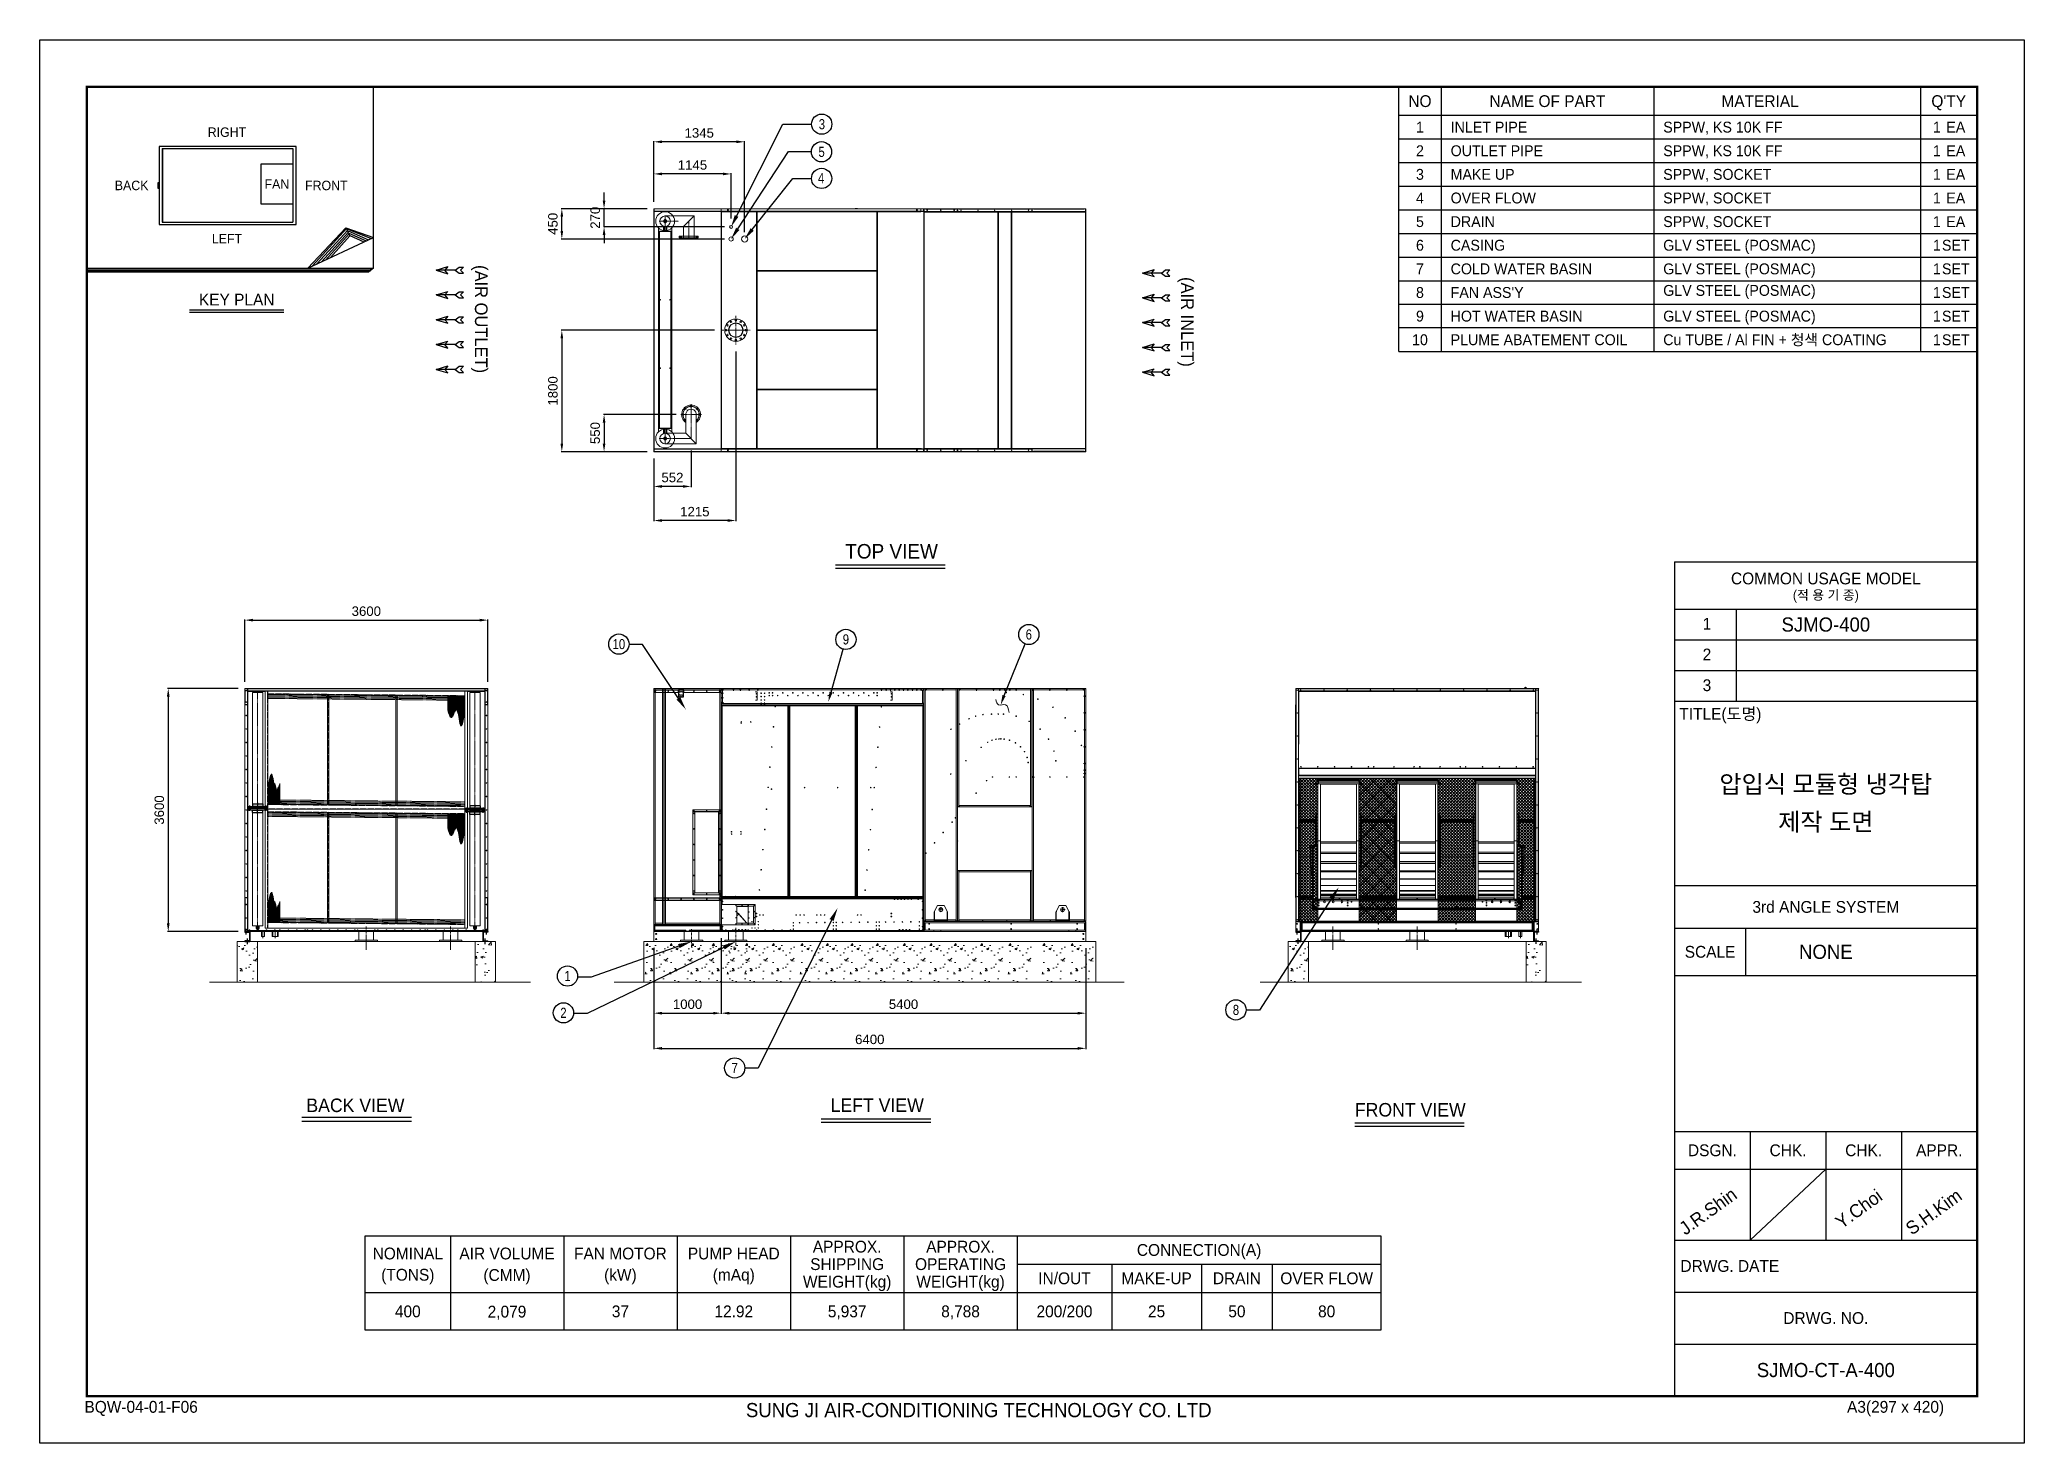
# Model space of a CAD drawing. Header units: millimetres. Extents: x -17070 to 48083, y -291348 to 45670.
# Drawn here: x 18676 to 48083, y 24875 to 45670 of the extents above.
import ezdxf
from ezdxf import colors
from ezdxf.entities.mleader import LeaderData, LeaderLine
from ezdxf.enums import TextEntityAlignment as Align
from ezdxf.math import Vec2, Vec3

# ---------------------------------------------------------------- set-up
doc = ezdxf.new("R2010")
doc.units = ezdxf.units.MM
for name, pattern in [('CENTER', [2, 1.25, -0.25, 0.25, -0.25]), ('CENTERX2', [4, 2.5, -0.5, 0.5, -0.5]), ('DASHDOT', [18.5, 12, -3, 0.5, -3]), ('DASHED', [15, 12, -3]), ('DASHSPACE', [30, 12, -18]), ('HIDDEN', [0.375, 0.25, -0.125])]:
    doc.linetypes.add(name, pattern=pattern)
for name, color, linetype in [('center', 1, 'CENTER'), ('냉각탑', 4, 'Continuous'), ('냉각탑_box', 1, 'Continuous'), ('냉각탑_dim', 1, 'Continuous'), ('냉각탑_form', 1, 'Continuous'), ('냉각탑_text', 3, 'Continuous'), ('냉각탑_기초', 23, 'Continuous')]:
    doc.layers.add(name, color=color, linetype=linetype)
doc.styles.get("Standard").update_dxf_attribs({"font": 'arial.ttf'})
doc.styles.add('돋움', font='Dotum.ttf')
doc.dimstyles.new('1.40', dxfattribs={"dimscale": 20, "dimtxt": 1.5, "dimasz": 1, "dimexe": 0.5, "dimexo": 0.5, "dimgap": 0.5, "dimtad": 1, "dimdec": 0, "dimzin": 0, "dimdsep": 46, "dimtxsty": 'Standard', "dimcen": 0, "dimclrd": 2, "dimclre": 2, "dimclrt": 3, "dimadec": 0, "dimazin": 0, "dimtfac": 1, "dimtdec": 0, "dimtmove": 0, "dimatfit": 0, "dimfxl": 1, "dimtolj": 1, "dimtzin": 0, "dimlwd": -1, "dimlwe": -1, "dimarcsym": 0})
pattern_1 = [(45, (-1466092.448, -400540.574), (-22.4506403, 22.4506403), []), (135, (-1466092.448, -400540.574), (-22.4506403, -22.4506403), [])]

msp = doc.modelspace()

# ---------------------------------------------------------------- texts
at = {"layer": '냉각탑_form', "style": '돋움'}
for s, height, p in [('COMMON USAGE MODEL', 175.043, (45142.6, 37687.8)), ('(적 용 기 종)', 140.03, (45142.6, 37442.8)), ('3rd ANGLE SYSTEM', 175.043, (45142.6, 32821.6)), ('SCALE', 175.04, (43427.2, 32156.5)), ('DSGN.', 175.04, (43462.2, 29215.8)), ('CHK.', 175.04, (44582.5, 29215.8)), ('CHK.', 175.04, (45702.8, 29215.8)), ('APPR.', 175.04, (46823.1, 29215.8)), ('DRWG. NO.', 175.04, (45142.6, 26730.2))]:
    msp.add_text(s, height=height, dxfattribs=at).set_placement(p, align=Align.MIDDLE_CENTER)
for s, height, p in [('1', 175, (43317.3, 36928.6)), ('2', 175, (43317.3, 36473.5)), ('3', 175, (43317.3, 36018.4)), ('TITLE(도명)', 175.04, (42972.5, 35594.6)), ('DRWG. DATE', 175.04, (42988.3, 27414.8)), ('BQW-04-01-F06', 175.043, (19339.5, 25327.3)), ('SUNG JI AIR-CONDITIONING TECHNOLOGY CO. LTD', 210.051, (29141.1, 25261.7)), ('A3(297 x 420)', 175.043, (45456.7, 25327.3))]:
    msp.add_text(s, height=height, dxfattribs=at).set_placement(p)
at = {"layer": '냉각탑_text', "style": '돋움'}
for s, height, p in [('NO', 175, (39128.2, 44759.6)), ('NAME OF PART', 175, (41018.2, 44759.6)), ('MATERIAL', 175, (44168.2, 44759.6)), ("Q'TY", 175, (46963.2, 44759.6)), ('1', 161, (39128.2, 44374.6)), ('1', 161, (46788.2, 44374.6)), ('EA', 161, (47068.2, 44374.6)), ('RIGHT', 140, (21451, 44300.1)), ('2', 161, (39128.2, 44024.6)), ('1', 161, (46788.2, 44024.6)), ('EA', 161, (47068.2, 44024.6)), ('BACK', 140, (20038.3, 43510.4)), ('FAN', 140, (22190.7, 43531.7)), ('FRONT', 140, (22923.7, 43510.4)), ('3', 161, (39128.2, 43674.6)), ('1', 161, (46788.2, 43674.6)), ('EA', 161, (47068.2, 43674.6)), ('4', 161, (39128.2, 43324.6)), ('1', 161, (46788.2, 43324.6)), ('EA', 161, (47068.2, 43324.6)), ('5', 161, (39128.2, 42974.6)), ('1', 161, (46788.2, 42974.6)), ('EA', 161, (47068.2, 42974.6)), ('LEFT', 140, (21451, 42721.3)), ('6', 161, (39128.2, 42624.6)), ('1', 161, (46788.2, 42624.6)), ('SET', 161, (47068.2, 42624.6)), ('7', 161, (39128.2, 42274.6)), ('1', 161, (46788.2, 42274.6)), ('SET', 161, (47068.2, 42274.6)), ('KEY PLAN', 175, (21595.4, 41819.6)), ('8', 161, (39128.2, 41924.6)), ('1', 161, (46788.2, 41924.6)), ('SET', 161, (47068.2, 41924.6)), ('9', 161, (39128.2, 41574.6)), ('1', 161, (46788.2, 41574.6)), ('SET', 161, (47068.2, 41574.6)), ('10', 161, (39128.2, 41224.6)), ('1', 161, (46788.2, 41224.6)), ('SET', 161, (47068.2, 41224.6)), ('TOP VIEW', 214.63, (31299, 38090.7)), ('SJMO-400', 210.05, (45142.6, 37005.2)), ('압입식 모듈형 냉각탑', 262.5, (45142.6, 34641.7)), ('제작 도면', 262.5, (45142.6, 34081.7)), ('NONE', 210.05, (45142.6, 32156.5)), ('BACK VIEW', 199.97, (23354.6, 29882.3)), ('LEFT VIEW', 199.97, (31086.2, 29883.5)), ('FRONT VIEW', 199.97, (38984.6, 29816.3)), ('NOMINAL', 175, (24130.9, 27686.7)), ('AIR VOLUME', 175, (25600.9, 27686.7)), ('FAN MOTOR', 175, (27280.9, 27686.7)), ('PUMP HEAD', 175, (28960.9, 27686.7)), ('APPROX.', 175, (30640.9, 27788.2)), ('APPROX.', 175, (32320.9, 27788.2)), ('CONNECTION(A)', 175, (35855.9, 27739.2)), ('(TONS)', 175, (24130.9, 27371.7)), ('(CMM)', 175, (25600.5, 27367.9)), ('(kW)', 175, (27280.9, 27371.7)), ('(mAq)', 175, (28960.9, 27371.7)), ('WEIGHT(kg)', 175, (30640.9, 27270.2)), ('SHIPPING', 175, (30640.9, 27529.2)), ('OPERATING', 175, (32320.9, 27529.2)), ('WEIGHT(kg)', 175, (32320.9, 27270.2)), ('IN/OUT', 175, (33860.9, 27319.2)), ('MAKE-UP', 175, (35225.9, 27319.2)), ('DRAIN', 175, (36415.9, 27319.2)), ('OVER FLOW', 175, (37745.9, 27319.2)), ('400', 175, (24130.9, 26829.2)), ('2,079', 175, (25600.5, 26825.4)), ('37', 175, (27280.9, 26829.2)), ('12.92', 175, (28960.9, 26829.2)), ('5,937', 175, (30640.9, 26829.2)), ('8,788', 175, (32320.9, 26829.2)), ('200/200', 175, (33860.9, 26829.2)), ('25', 175, (35225.9, 26829.2)), ('50', 175, (36415.9, 26829.2)), ('80', 175, (37745.9, 26829.2)), ('SJMO-CT-A-400', 210.051, (45142.6, 25960))]:
    msp.add_text(s, height=height, dxfattribs=at).set_placement(p, align=Align.MIDDLE_CENTER)
at = {"layer": '냉각탑_text', "width": 0.8}
for s, p in [('3', (30266.7, 44417.9)), ('5', (30262.2, 44008.4)), ('4', (30254.6, 43618.3)), ('10', (27258.3, 36715.3)), ('9', (30622.5, 36784.9)), ('6', (33332.8, 36858.1)), ('1', (26497, 31797.3)), ('2', (26436.9, 31251.9)), ('8', (36401.8, 31295.8)), ('7', (28974.6, 30435.5))]:
    msp.add_text(s, height=150, dxfattribs=at).set_placement(p, align=Align.MIDDLE_CENTER)
at = {"layer": '냉각탑_text', "style": '돋움'}
for s, p in [('INLET PIPE', (39583.2, 44374.6)), ('SPPW, KS 10K FF', (42733.2, 44374.6)), ('OUTLET PIPE', (39583.2, 44024.6)), ('SPPW, KS 10K FF', (42733.2, 44024.6)), ('MAKE UP', (39583.2, 43674.6)), ('SPPW, SOCKET', (42733.2, 43674.6)), ('OVER FLOW', (39583.2, 43324.6)), ('SPPW, SOCKET', (42733.2, 43324.6)), ('DRAIN', (39583.2, 42974.6)), ('SPPW, SOCKET', (42733.2, 42974.6)), ('CASING', (39583.2, 42624.6)), ('GLV STEEL (POSMAC)', (42733.2, 42624.6)), ('COLD WATER BASIN', (39583.2, 42274.6)), ('GLV STEEL (POSMAC)', (42733.2, 42274.6)), ("FAN ASS'Y", (39583.2, 41924.6)), ('GLV STEEL (POSMAC)', (42733.2, 41955.4)), ('HOT WATER BASIN', (39583.2, 41574.6)), ('GLV STEEL (POSMAC)', (42733.2, 41574.6)), ('PLUME ABATEMENT COIL', (39583.2, 41224.6)), ('Cu TUBE / Al FIN + 청색 COATING', (42733.2, 41224.6))]:
    msp.add_text(s, height=161, dxfattribs=at).set_placement(p, align=Align.MIDDLE_LEFT)
for s, p in [('(AIR OUTLET)', (25219, 41530.6)), ('(AIR INLET)', (35683.2, 41488.2))]:
    msp.add_text(s, height=186.667, rotation=270, dxfattribs=at).set_placement(p, align=Align.MIDDLE_CENTER)
for s, p in [('J.R.Shin', (43060.4, 27949.6)), ('Y.Choi', (45375.8, 28043)), ('S.H.Kim', (46417, 27949.6))]:
    msp.add_text(s, height=196.05, rotation=35.81856, dxfattribs=at).set_placement(p)

# ---------------------------------------------------------------- blocks, each defined once
blk = doc.blocks.new('화살표 IN OUT')
at = {"layer": '냉각탑_dim'}
for p, q in [((-323, 43), (-384, 43)), ((-343, 0), (-384, 43)), ((-384, -43), (-343, 0)), ((-266, 0), (-323, 43)), ((-266, 0), (-323, -43)), ((-266, 0), (0, 0)), ((-163, 50), (-122, 0)), ((0, 0), (-163, 50)), ((-163, -50), (-122, 0)), ((0, 0), (-163, -50)), ((-323, -43), (-384, -43))]:
    blk.add_line(p, q, dxfattribs=at)
blk = doc.blocks.new('*D540')
at = {"color": 2, "transparency": 16777216}
for p, q in [((28676, 41366), (26403, 41366)), ((26413, 41246), (26413, 39686)), ((27676, 39566), (26403, 39566))]:
    blk.add_line(p, q, dxfattribs=at)
for points in [[(26393, 41246), (26433, 41246), (26413, 41366)], [(26393, 39686), (26433, 39686), (26413, 39566)]]:
    blk.add_solid(points, dxfattribs=at)
at = {"layer": 'Defpoints', "color": 0, "transparency": 16777216}
for p in [(28776, 41366), (26413, 39566), (27776, 39566)]:
    blk.add_point(p, dxfattribs=at)
at = {"color": 3, "lineweight": 5, "transparency": 16777216, "insert": (26281, 40466), "char_height": 140, "attachment_point": 5, "rotation": 90}
blk.add_mtext('\\A1;1800', dxfattribs=at)
blk = doc.blocks.new('*D541')
at = {"color": 2, "transparency": 16777216}
for p, q in [((27776, 39466), (27776, 39041)), ((28328, 39584), (28328, 39041)), ((28208, 39051), (27896, 39051))]:
    blk.add_line(p, q, dxfattribs=at)
for points in [[(27896, 39071), (27896, 39031), (27776, 39051)], [(28208, 39071), (28208, 39031), (28328, 39051)]]:
    blk.add_solid(points, dxfattribs=at)
at = {"layer": 'Defpoints', "color": 0, "transparency": 16777216}
for p in [(27776, 39566), (28328, 39684), (27776, 39051)]:
    blk.add_point(p, dxfattribs=at)
at = {"color": 3, "lineweight": 5, "transparency": 16777216, "insert": (28052, 39183), "char_height": 140, "attachment_point": 5}
blk.add_mtext('\\A1;552', dxfattribs=at)
blk = doc.blocks.new('*D542')
at = {"color": 2, "transparency": 16777216}
for p, q in [((28108, 40117), (27029, 40117)), ((27039, 39997), (27039, 39686)), ((27676, 39566), (27029, 39566))]:
    blk.add_line(p, q, dxfattribs=at)
for points in [[(27019, 39997), (27059, 39997), (27039, 40117)], [(27019, 39686), (27059, 39686), (27039, 39566)]]:
    blk.add_solid(points, dxfattribs=at)
at = {"layer": 'Defpoints', "color": 0, "transparency": 16777216}
for p in [(28208, 40117), (27039, 39566), (27776, 39566)]:
    blk.add_point(p, dxfattribs=at)
at = {"color": 3, "lineweight": 5, "transparency": 16777216, "insert": (26908, 39842), "char_height": 140, "attachment_point": 5, "rotation": 90}
blk.add_mtext('\\A1;550', dxfattribs=at)
blk = doc.blocks.new('*D543')
at = {"color": 2, "transparency": 16777216}
for p, q in [((21619, 36057), (20571, 36057)), ((20581, 35937), (20581, 32577)), ((21619, 32457), (20571, 32457))]:
    blk.add_line(p, q, dxfattribs=at)
for points in [[(20561, 35937), (20601, 35937), (20581, 36057)], [(20561, 32577), (20601, 32577), (20581, 32457)]]:
    blk.add_solid(points, dxfattribs=at)
at = {"layer": 'Defpoints', "color": 0, "transparency": 16777216}
for p in [(21719, 36057), (20581, 32457), (21719, 32457)]:
    blk.add_point(p, dxfattribs=at)
at = {"color": 3, "lineweight": 5, "transparency": 16777216, "insert": (20449, 34257), "char_height": 140, "attachment_point": 5, "rotation": 90}
blk.add_mtext('\\A1;3600', dxfattribs=at)
blk = doc.blocks.new('*D544')
at = {"color": 2, "transparency": 16777216}
for p, q in [((21716, 36154), (21716, 37080)), ((21836, 37070), (25196, 37070)), ((25316, 36156), (25316, 37080))]:
    blk.add_line(p, q, dxfattribs=at)
for points in [[(21836, 37090), (21836, 37050), (21716, 37070)], [(25196, 37090), (25196, 37050), (25316, 37070)]]:
    blk.add_solid(points, dxfattribs=at)
at = {"layer": 'Defpoints', "color": 0, "transparency": 16777216}
for p in [(25316, 37070), (21716, 36054), (25316, 36056)]:
    blk.add_point(p, dxfattribs=at)
at = {"color": 3, "lineweight": 5, "transparency": 16777216, "insert": (23516, 37202), "char_height": 140, "attachment_point": 5}
blk.add_mtext('\\A1;3600', dxfattribs=at)
blk = doc.blocks.new('*D545')
at = {"color": 2, "transparency": 16777216}
for p, q in [((28776, 32357), (28776, 31237)), ((27776, 32209), (27776, 31237)), ((27896, 31247), (28656, 31247))]:
    blk.add_line(p, q, dxfattribs=at)
for points in [[(27896, 31267), (27896, 31227), (27776, 31247)], [(28656, 31267), (28656, 31227), (28776, 31247)]]:
    blk.add_solid(points, dxfattribs=at)
at = {"layer": 'Defpoints', "color": 0, "transparency": 16777216}
for p in [(28776, 32457), (27776, 32309), (28776, 31247)]:
    blk.add_point(p, dxfattribs=at)
at = {"color": 3, "lineweight": 5, "transparency": 16777216, "insert": (28276, 31379), "char_height": 140, "attachment_point": 5}
blk.add_mtext('\\A1;1000', dxfattribs=at)
blk = doc.blocks.new('*D537')
at = {"color": 2, "transparency": 16777216}
for p, q in [((28776, 32357), (28776, 31237)), ((34176, 32209), (34176, 31237)), ((28896, 31247), (34056, 31247))]:
    blk.add_line(p, q, dxfattribs=at)
for points in [[(28896, 31267), (28896, 31227), (28776, 31247)], [(34056, 31267), (34056, 31227), (34176, 31247)]]:
    blk.add_solid(points, dxfattribs=at)
at = {"layer": 'Defpoints', "color": 0, "transparency": 16777216}
for p in [(28776, 32457), (34176, 32309), (34176, 31247)]:
    blk.add_point(p, dxfattribs=at)
at = {"color": 3, "lineweight": 5, "transparency": 16777216, "insert": (31476, 31379), "char_height": 140, "attachment_point": 5}
blk.add_mtext('\\A1;5400', dxfattribs=at)
blk = doc.blocks.new('*D546')
at = {"color": 2, "transparency": 16777216}
for p, q in [((27776, 32209), (27776, 30716)), ((34176, 32209), (34176, 30716)), ((27896, 30726), (34056, 30726))]:
    blk.add_line(p, q, dxfattribs=at)
for points in [[(27896, 30746), (27896, 30706), (27776, 30726)], [(34056, 30746), (34056, 30706), (34176, 30726)]]:
    blk.add_solid(points, dxfattribs=at)
at = {"layer": 'Defpoints', "color": 0, "transparency": 16777216}
for p in [(27776, 32309), (34176, 32309), (34176, 30726)]:
    blk.add_point(p, dxfattribs=at)
at = {"color": 3, "lineweight": 5, "transparency": 16777216, "insert": (30976, 30858), "char_height": 140, "attachment_point": 5}
blk.add_mtext('\\A1;6400', dxfattribs=at)
blk = doc.blocks.new('*D538')
at = {"color": 2, "transparency": 16777216}
for p, q in [((28991, 41052), (28991, 38536)), ((27776, 39466), (27776, 38536)), ((28871, 38546), (27896, 38546))]:
    blk.add_line(p, q, dxfattribs=at)
for points in [[(27896, 38566), (27896, 38526), (27776, 38546)], [(28871, 38566), (28871, 38526), (28991, 38546)]]:
    blk.add_solid(points, dxfattribs=at)
at = {"layer": 'Defpoints', "color": 0, "transparency": 16777216}
for p in [(28991, 41152), (27776, 39566), (27776, 38546)]:
    blk.add_point(p, dxfattribs=at)
at = {"color": 3, "lineweight": 5, "transparency": 16777216, "insert": (28384, 38677), "char_height": 140, "attachment_point": 5}
blk.add_mtext('\\A1;1215', dxfattribs=at)
blk = doc.blocks.new('*D539')
at = {"color": 2, "transparency": 16777216}
for p, q in [((27776, 43266), (27776, 43691)), ((28801, 43681), (27896, 43681)), ((28921, 43023), (28921, 43691))]:
    blk.add_line(p, q, dxfattribs=at)
for points in [[(27896, 43701), (27896, 43661), (27776, 43681)], [(28801, 43701), (28801, 43661), (28921, 43681)]]:
    blk.add_solid(points, dxfattribs=at)
at = {"layer": 'Defpoints', "color": 0, "transparency": 16777216}
for p in [(27776, 43681), (27776, 43166), (28921, 42923)]:
    blk.add_point(p, dxfattribs=at)
at = {"color": 3, "lineweight": 5, "transparency": 16777216, "insert": (28349, 43813), "char_height": 140, "attachment_point": 5}
blk.add_mtext('\\A1;1145', dxfattribs=at)
blk = doc.blocks.new('*D547')
at = {"color": 2, "transparency": 16777216}
for p, q in [((27776, 43266), (27776, 44167)), ((29001, 44157), (27896, 44157)), ((29121, 42817), (29121, 44167))]:
    blk.add_line(p, q, dxfattribs=at)
for points in [[(27896, 44177), (27896, 44137), (27776, 44157)], [(29001, 44177), (29001, 44137), (29121, 44157)]]:
    blk.add_solid(points, dxfattribs=at)
at = {"layer": 'Defpoints', "color": 0, "transparency": 16777216}
for p in [(27776, 44157), (27776, 43166), (29121, 42717)]:
    blk.add_point(p, dxfattribs=at)
at = {"color": 3, "lineweight": 5, "transparency": 16777216, "insert": (28449, 44288), "char_height": 140, "attachment_point": 5}
blk.add_mtext('\\A1;1345', dxfattribs=at)
blk = doc.blocks.new('*D548')
at = {"color": 2, "transparency": 16777216}
for p, q in [((27039, 43286), (27039, 43406)), ((27676, 43166), (27029, 43166)), ((27039, 42897), (27039, 43166)), ((28821, 42897), (27029, 42897)), ((27039, 42777), (27039, 42657))]:
    blk.add_line(p, q, dxfattribs=at)
for points in [[(27019, 43286), (27059, 43286), (27039, 43166)], [(27019, 42777), (27059, 42777), (27039, 42897)]]:
    blk.add_solid(points, dxfattribs=at)
at = {"layer": 'Defpoints', "color": 0, "transparency": 16777216}
for p in [(27039, 43166), (27776, 43166), (28921, 42897)]:
    blk.add_point(p, dxfattribs=at)
at = {"color": 3, "lineweight": 5, "transparency": 16777216, "insert": (26908, 43032), "char_height": 140, "attachment_point": 5, "rotation": 90}
blk.add_mtext('\\A1;270', dxfattribs=at)
blk = doc.blocks.new('*D549')
at = {"color": 2, "transparency": 16777216}
for p, q in [((27676, 43166), (26403, 43166)), ((26413, 42837), (26413, 43046)), ((28821, 42717), (26403, 42717))]:
    blk.add_line(p, q, dxfattribs=at)
for points in [[(26393, 43046), (26433, 43046), (26413, 43166)], [(26393, 42837), (26433, 42837), (26413, 42717)]]:
    blk.add_solid(points, dxfattribs=at)
at = {"layer": 'Defpoints', "color": 0, "transparency": 16777216}
for p in [(26413, 43166), (27776, 43166), (28921, 42717)]:
    blk.add_point(p, dxfattribs=at)
at = {"color": 3, "lineweight": 5, "transparency": 16777216, "insert": (26281, 42942), "char_height": 140, "attachment_point": 5, "rotation": 90}
blk.add_mtext('\\A1;450', dxfattribs=at)
blk = doc.blocks.new('457536')
at = {"color": 7, "lineweight": 5}
for p, q in [((114592.520962, 89152.297332), (114550.020962, 89069.297332)), ((114692.520962, 89152.297332), (114592.520962, 89152.297332)), ((114735.020962, 89069.297332), (114692.520962, 89152.297332)), ((114542.520962, 89059.297332), (114542.520962, 88929.797332)), ((114550.020962, 88922.297332), (114735.020962, 88922.297332)), ((114742.520962, 88929.797332), (114742.520962, 89059.297332))]:
    blk.add_line(p, q, dxfattribs=at)
at = {"color": 7, "linetype": 'DASHDOT', "lineweight": 5}
for p, q in [((114642.520962, 89126.047332), (114642.520962, 89054.547332)), ((114678.270962, 89090.297332), (114606.770962, 89090.297332))]:
    blk.add_line(p, q, dxfattribs=at)
at = {"color": 7, "lineweight": 5, "ltscale": 0.09375}
for p, q in [((114542.520962, 89059.297332), (114550.020962, 89059.297332)), ((114550.020962, 88929.797332), (114542.520962, 88929.797332)), ((114550.020962, 88922.297332), (114550.020962, 88929.797332)), ((114742.520962, 89059.297332), (114735.020962, 89059.297332)), ((114735.020962, 88929.797332), (114742.520962, 88929.797332)), ((114735.020962, 88922.297332), (114735.020962, 88929.797332))]:
    blk.add_line(p, q, dxfattribs=at)
at = {"color": 7, "linetype": 'DASHED', "lineweight": 5}
for p, q in [((114548.520962, 89059.297332), (114548.520962, 88929.797332)), ((114550.020962, 88928.297332), (114735.020962, 88928.297332)), ((114736.520962, 88929.797332), (114736.520962, 89059.297332))]:
    blk.add_line(p, q, dxfattribs=at)
at = {"color": 7, "lineweight": 5, "ltscale": 0.125}
for p, q in [((114550.020962, 89059.297332), (114550.020962, 89069.297332)), ((114735.020962, 89069.297332), (114735.020962, 89059.297332))]:
    blk.add_line(p, q, dxfattribs=at)
at = {"color": 7, "linetype": 'DASHED', "lineweight": 5, "ltscale": 0.075}
for p, q in [((114558.520962, 88928.297332), (114558.520962, 88922.297332)), ((114576.520962, 88928.297332), (114576.520962, 88922.297332)), ((114608.520962, 88928.297332), (114608.520962, 88922.297332)), ((114626.520962, 88928.297332), (114626.520962, 88922.297332)), ((114658.520962, 88928.297332), (114658.520962, 88922.297332)), ((114676.520962, 88928.297332), (114676.520962, 88922.297332)), ((114708.520962, 88928.297332), (114708.520962, 88922.297332)), ((114726.520962, 88928.297332), (114726.520962, 88922.297332))]:
    blk.add_line(p, q, dxfattribs=at)
at = {"color": 7, "lineweight": 5}
blk.add_circle((114642.520962, 89090.297332), 27.5, dxfattribs=at)
blk = doc.blocks.new('485689')
at = {"color": 7, "lineweight": 13, "ltscale": 0.486}
for p, q in [((183525, 30768), (183525, 30865)), ((183528, 30768), (183528, 30865)), ((184520, 30865), (184520, 30768)), ((184523, 30865), (184523, 30768))]:
    blk.add_line(p, q, dxfattribs=at)
at = {"color": 7, "lineweight": 13, "ltscale": 0.014}
for p, q in [((183528, 30865), (183525, 30865)), ((183528, 30768), (183525, 30768)), ((183542, 30863), (183542, 30866)), ((183542, 30769), (183542, 30766)), ((184507, 30863), (184507, 30866)), ((184507, 30769), (184507, 30766)), ((184520, 30865), (184523, 30865)), ((184520, 30768), (184523, 30768))]:
    blk.add_line(p, q, dxfattribs=at)
at = {"color": 7, "lineweight": 13, "ltscale": 0.004}
for p, q in [((183527, 30866), (183528, 30866)), ((183528, 30766), (183527, 30766)), ((184521, 30866), (184522, 30866)), ((184522, 30766), (184521, 30766))]:
    blk.add_line(p, q, dxfattribs=at)
at = {"color": 7, "lineweight": 13, "ltscale": 0.007}
for p, q in [((183527, 30865), (183527, 30866)), ((183527, 30766), (183527, 30768)), ((183528, 30866), (183528, 30865)), ((183528, 30766), (183528, 30768)), ((184521, 30865), (184521, 30866)), ((184521, 30768), (184521, 30766)), ((184522, 30865), (184522, 30866)), ((184522, 30766), (184522, 30768))]:
    blk.add_line(p, q, dxfattribs=at)
at = {"color": 7, "lineweight": 13, "ltscale": 0.071}
for p, q in [((183542, 30866), (183528, 30866)), ((183528, 30766), (183542, 30766)), ((184521, 30866), (184507, 30866)), ((184507, 30766), (184521, 30766))]:
    blk.add_line(p, q, dxfattribs=at)
at = {"color": 7, "lineweight": 13, "ltscale": 0.061}
for p, q in [((183540, 30865), (183528, 30865)), ((183528, 30768), (183540, 30768)), ((183542, 30863), (183542, 30851)), ((184507, 30851), (184507, 30863)), ((184520, 30865), (184508, 30865)), ((184508, 30768), (184520, 30768))]:
    blk.add_line(p, q, dxfattribs=at)
at = {"color": 7, "lineweight": 13, "ltscale": 0.008}
for p, q in [((183540, 30865), (183542, 30865)), ((183540, 30863), (183542, 30863)), ((183542, 30769), (183540, 30769)), ((183542, 30768), (183540, 30768)), ((184507, 30866), (184507, 30865)), ((184507, 30865), (184508, 30865)), ((184507, 30863), (184508, 30863)), ((184508, 30769), (184507, 30769)), ((184508, 30768), (184507, 30768)), ((184507, 30766), (184507, 30768))]:
    blk.add_line(p, q, dxfattribs=at)
at = {"color": 7, "lineweight": 13, "ltscale": 0.366205}
for p, q in [((183540, 30865), (183540, 30769)), ((184508, 30781), (184508, 30865))]:
    blk.add_line(p, q, dxfattribs=at)
at = {"color": 7, "lineweight": 13, "ltscale": 0.076206}
for p, q in [((183540, 30783), (183540, 30768)), ((184508, 30768), (184508, 30783))]:
    blk.add_line(p, q, dxfattribs=at)
at = {"color": 7, "lineweight": 13}
for p, q in [((183542, 30866), (184507, 30866)), ((183542, 30863), (184507, 30863)), ((184507, 30851), (183542, 30851)), ((184507, 30769), (183542, 30769)), ((184507, 30766), (183542, 30766))]:
    blk.add_line(p, q, dxfattribs=at)
at = {"color": 7, "lineweight": 13, "ltscale": 0.001386}
for p, q in [((183542, 30866), (183542, 30866)), ((183542, 30766), (183542, 30766))]:
    blk.add_line(p, q, dxfattribs=at)
at = {"color": 7, "lineweight": 13, "ltscale": 0.05737}
for p, q in [((183542, 30780), (183542, 30769)), ((184507, 30780), (184507, 30769))]:
    blk.add_line(p, q, dxfattribs=at)
for p, q in [((183542, 30780), (183999, 30780)), ((183999, 30780), (183999, 30769)), ((184049, 30780), (184507, 30780)), ((184049, 30780), (184049, 30769))]:
    blk.add_line(p, q)
blk = doc.blocks.new('68679')
at = {"color": 7, "lineweight": 13, "ltscale": 0.0185}
for p, q in [((182652, 34840), (182652, 34855)), ((182655, 34840), (182655, 34855)), ((182652, 33867), (182652, 33882)), ((182655, 33867), (182655, 33882))]:
    blk.add_line(p, q, dxfattribs=at)
at = {"color": 7, "lineweight": 13, "ltscale": 0.004}
for p, q in [((182655, 34840), (182652, 34840)), ((182655, 34837), (182652, 34837)), ((182652, 33882), (182655, 33882))]:
    blk.add_line(p, q, dxfattribs=at)
at = {"color": 7, "lineweight": 13, "ltscale": 0.003999}
blk.add_line((182652, 34837), (182655, 34837), dxfattribs=at)
at = {"color": 7, "lineweight": 13}
for p, q in [((182652, 34837), (182652, 33885)), ((182652, 34837), (182652, 33885)), ((182657, 34837), (182657, 33885)), ((182688, 34855), (182688, 33867)), ((182694, 34855), (182694, 33867))]:
    blk.add_line(p, q, dxfattribs=at)
at = {"color": 7, "lineweight": 13, "ltscale": 0.02275}
for p, q in [((182655, 34837), (182655, 34855)), ((182655, 33867), (182655, 33885))]:
    blk.add_line(p, q, dxfattribs=at)
at = {"color": 7, "lineweight": 13, "ltscale": 0.042}
for p, q in [((182688, 34855), (182655, 34855)), ((182655, 33867), (182688, 33867))]:
    blk.add_line(p, q, dxfattribs=at)
at = {"color": 7, "lineweight": 13, "ltscale": 0.041987}
blk.add_line((182655, 34855), (182688, 34855), dxfattribs=at)
at = {"color": 7, "lineweight": 13, "ltscale": 0.003997}
blk.add_line((182655, 34837), (182655, 34840), dxfattribs=at)
at = {"color": 7, "lineweight": 13, "ltscale": 0.0025}
for p, q in [((182657, 34837), (182655, 34837)), ((182655, 33885), (182657, 33885))]:
    blk.add_line(p, q, dxfattribs=at)
at = {"color": 7, "lineweight": 13, "ltscale": 0.0395}
for p, q in [((182657, 34860), (182688, 34860)), ((182688, 34857), (182657, 34857)), ((182688, 33865), (182657, 33865)), ((182657, 33862), (182688, 33862))]:
    blk.add_line(p, q, dxfattribs=at)
at = {"color": 7, "lineweight": 13, "ltscale": 0.004497}
for p, q in [((182692, 34857), (182688, 34857)), ((182692, 33865), (182688, 33865))]:
    blk.add_line(p, q, dxfattribs=at)
at = {"color": 7, "lineweight": 13, "ltscale": 0.00225}
for p, q in [((182688, 34857), (182688, 34855)), ((182688, 34855), (182688, 34857)), ((182688, 33867), (182688, 33865)), ((182688, 33865), (182688, 33867))]:
    blk.add_line(p, q, dxfattribs=at)
at = {"color": 7, "lineweight": 13, "ltscale": 0.0022}
for p, q in [((182691, 34857), (182693, 34858)), ((182691, 33865), (182693, 33864))]:
    blk.add_line(p, q, dxfattribs=at)
at = {"color": 7, "lineweight": 13, "ltscale": 0.0065}
blk.add_line((182652, 33885), (182657, 33885), dxfattribs=at)
at = {"color": 7, "lineweight": 13, "ltscale": 0.004003}
blk.add_line((182655, 33882), (182655, 33885), dxfattribs=at)
at = {"color": 7, "lineweight": 13}
for centre in [(182673, 34836), (182673, 34646), (182673, 34456), (182673, 34266), (182673, 34076), (182673, 33886)]:
    blk.add_circle(centre, 3, dxfattribs=at)
for centre, radius, start, end in [((182657, 34855), 5.2, 90, 180), ((182657, 34855), 2, 90, 174.2609), ((182688, 34855), 5.2, 0, 90), ((182657, 33867), 5.2, 180, 270), ((182657, 33867), 2, 185.7392, 270), ((182688, 33867), 5.2, 270, 0)]:
    blk.add_arc(centre, radius, start, end, dxfattribs=at)
for points in [[(182694, 34855), (182694, 34855), (182693, 34856), (182693, 34856), (182693, 34856), (182692, 34857), (182692, 34857), (182692, 34857), (182692, 34857)], [(182694, 33867), (182694, 33867), (182693, 33867), (182693, 33866), (182693, 33866), (182692, 33866), (182692, 33866), (182692, 33865), (182692, 33865)]]:
    blk.add_open_spline(points, degree=5, knots=[0, 0, 0, 0, 0, 0, 6.191357, 6.191357, 6.191357, 7.828222, 7.828222, 7.828222, 7.828222, 7.828222, 7.828222], dxfattribs=at)
blk = doc.blocks.new('4578')
at = {"color": 7, "lineweight": 13}
for p, q in [((198915, 24658), (198915, 21163)), ((199063, 24660), (198918, 24660)), ((199065, 24658), (199065, 21163)), ((198918, 21162), (199063, 21162))]:
    blk.add_line(p, q, dxfattribs=at)
at = {"color": 7, "lineweight": 13, "ltscale": 0.002252}
for p, q in [((198915, 24658), (198916, 24658)), ((199065, 24658), (199063, 24658)), ((198915, 21163), (198916, 21163)), ((199065, 21163), (199063, 21163))]:
    blk.add_line(p, q, dxfattribs=at)
at = {"color": 7, "linetype": 'DASHED', "lineweight": 13, "ltscale": 0.003333}
for p, q in [((198915, 24633), (198917, 24633)), ((198915, 24627), (198917, 24627)), ((198918, 24660), (198918, 24658)), ((198937, 24660), (198937, 24658)), ((199006, 24660), (199006, 24658)), ((199024, 24660), (199024, 24658)), ((199043, 24660), (199043, 24658)), ((199062, 24660), (199062, 24658)), ((199065, 24633), (199063, 24633)), ((199065, 24627), (199063, 24627)), ((198915, 21463), (198917, 21463)), ((198915, 21457), (198917, 21457)), ((198915, 21263), (198917, 21263)), ((198915, 21257), (198917, 21257)), ((199065, 21263), (199063, 21263)), ((198918, 21164), (198918, 21162)), ((198934, 21162), (198934, 21164)), ((198937, 21162), (198937, 21164)), ((198943, 21162), (198943, 21164)), ((199045, 21162), (199045, 21164)), ((199062, 21164), (199062, 21162))]:
    blk.add_line(p, q, dxfattribs=at)
at = {"color": 7, "linetype": 'DASHED', "lineweight": 13}
for p, q in [((198915, 24463), (198917, 24463)), ((198915, 24457), (198917, 24457)), ((198917, 24658), (198917, 21163)), ((199065, 24658), (198918, 24658)), ((199063, 24658), (199063, 21163)), ((198915, 24263), (198917, 24263)), ((198915, 24257), (198917, 24257)), ((198915, 24063), (198917, 24063)), ((198915, 24057), (198917, 24057)), ((198915, 23863), (198917, 23863)), ((198915, 23857), (198917, 23857)), ((198915, 23663), (198917, 23663)), ((198915, 23657), (198917, 23657)), ((198915, 23463), (198917, 23463)), ((198915, 23457), (198917, 23457)), ((198915, 23263), (198917, 23263)), ((198915, 23257), (198917, 23257)), ((198915, 23063), (198917, 23063)), ((198915, 23057), (198917, 23057)), ((198915, 22863), (198917, 22863)), ((198915, 22857), (198917, 22857)), ((198915, 22663), (198917, 22663)), ((198915, 22657), (198917, 22657)), ((198915, 22463), (198917, 22463)), ((198915, 22457), (198917, 22457)), ((198915, 22263), (198917, 22263)), ((198915, 22257), (198917, 22257)), ((198915, 22063), (198917, 22063)), ((198915, 22057), (198917, 22057)), ((198915, 21863), (198917, 21863)), ((198915, 21857), (198917, 21857)), ((198915, 21663), (198917, 21663)), ((198915, 21657), (198917, 21657)), ((198918, 21164), (199065, 21164))]:
    blk.add_line(p, q, dxfattribs=at)
at = {"color": 7, "lineweight": 13, "ltscale": 0.002009}
for p, q in [((198917, 24658), (198916, 24658)), ((199062, 24658), (199063, 24658)), ((198917, 21163), (198916, 21163)), ((199062, 21163), (199063, 21163))]:
    blk.add_line(p, q, dxfattribs=at)
at = {"color": 7, "lineweight": 13, "ltscale": 0.00166}
for p, q in [((198917, 24659), (198917, 24660)), ((199063, 24659), (199063, 24660)), ((198917, 21163), (198917, 21162)), ((199063, 21163), (199063, 21162))]:
    blk.add_line(p, q, dxfattribs=at)
at = {"color": 7, "lineweight": 13, "ltscale": 0.0015}
for p, q in [((198918, 24660), (198917, 24660)), ((199062, 24660), (199063, 24660)), ((198917, 21162), (198918, 21162)), ((199063, 21162), (199062, 21162))]:
    blk.add_line(p, q, dxfattribs=at)
at = {"color": 7, "lineweight": 13, "ltscale": 0.001174}
for p, q in [((198917, 24659), (198917, 24658)), ((199063, 24659), (199063, 24658)), ((198917, 21163), (198917, 21163)), ((199063, 21163), (199063, 21163))]:
    blk.add_line(p, q, dxfattribs=at)
at = {"color": 7, "linetype": 'DASHED', "lineweight": 13, "ltscale": 0.001406}
for p, q in [((198917, 24658), (198918, 24658)), ((199062, 24658), (199061, 24658)), ((198917, 21163), (198918, 21163)), ((199062, 21163), (199061, 21163))]:
    blk.add_line(p, q, dxfattribs=at)
at = {"color": 7, "linetype": 'DASHED', "lineweight": 13, "ltscale": 0.001183}
for p, q in [((198917, 24658), (198917, 24657)), ((199063, 24658), (199063, 24657)), ((198917, 21163), (198917, 21164)), ((199063, 21163), (199063, 21164))]:
    blk.add_line(p, q, dxfattribs=at)
at = {"color": 7, "linetype": 'DASHED', "lineweight": 13, "ltscale": 0.0015}
for p, q in [((198918, 24658), (198917, 24658)), ((199062, 24658), (199063, 24658)), ((198917, 21164), (198918, 21164)), ((199063, 21164), (199062, 21164))]:
    blk.add_line(p, q, dxfattribs=at)
at = {"color": 7, "linetype": 'DASHED', "lineweight": 13, "ltscale": 0.027667}
for p, q in [((198918, 24658), (198935, 24658)), ((199061, 24658), (199045, 24658)), ((198935, 21163), (198918, 21163)), ((199045, 21163), (199061, 21163))]:
    blk.add_line(p, q, dxfattribs=at)
at = {"color": 7, "lineweight": 13, "ltscale": 0.058667}
for p, q in [((198935, 24658), (198935, 24629)), ((198935, 24610), (198935, 21548)), ((198937, 24658), (198937, 24640)), ((199043, 24640), (198937, 24640)), ((199043, 24640), (199043, 24660)), ((199043, 24658), (199043, 24640)), ((199045, 24658), (199045, 21163)), ((198935, 21529), (198935, 21163)), ((198937, 21182), (199043, 21182)), ((198937, 21165), (198937, 21182)), ((199043, 21162), (199043, 21182))]:
    blk.add_line(p, q, dxfattribs=at)
at = {"color": 7, "linetype": 'DASHED', "lineweight": 13, "ltscale": 0.002333}
for p, q in [((198937, 24658), (198937, 24656)), ((199043, 24658), (199043, 24656)), ((198937, 21164), (198937, 21165))]:
    blk.add_line(p, q, dxfattribs=at)
at = {"color": 7, "lineweight": 13, "ltscale": 0.058667}
for centre in [(198939, 24620), (198939, 21539)]:
    blk.add_circle(centre, 4.5, dxfattribs=at)
for centre, start, end in [((198939, 24620), 113.5782, 246.4218), ((198939, 21539), 113.5779, 246.4221)]:
    blk.add_arc(centre, 10, start, end, dxfattribs=at)
at = {"color": 7, "lineweight": 13}
for points in [[(198918, 24656), (198918, 24656), (198917, 24657), (198917, 24657), (198917, 24657), (198916, 24658)], [(198918, 24656), (198918, 24657), (198918, 24657), (198917, 24658), (198917, 24658), (198917, 24659)], [(199061, 24656), (199062, 24657), (199062, 24657), (199062, 24658), (199063, 24658), (199063, 24659)], [(199061, 24656), (199062, 24656), (199062, 24657), (199063, 24657), (199063, 24657), (199063, 24658)], [(198918, 21165), (198918, 21165), (198917, 21164), (198917, 21164), (198917, 21164), (198916, 21163)], [(198918, 21165), (198918, 21164), (198918, 21164), (198917, 21163), (198917, 21163), (198917, 21163)], [(199061, 21165), (199062, 21165), (199062, 21164), (199063, 21164), (199063, 21164), (199063, 21163)], [(199061, 21165), (199062, 21164), (199062, 21164), (199062, 21163), (199063, 21163), (199063, 21163)]]:
    blk.add_open_spline(points, degree=5, dxfattribs=at)
at = {"color": 7, "linetype": 'DASHED', "lineweight": 13}
for points in [[(198918, 24656), (198918, 24656), (198918, 24657), (198918, 24657), (198918, 24657), (198917, 24658)], [(198918, 24656), (198918, 24656), (198918, 24657), (198917, 24657), (198917, 24657), (198917, 24657)], [(199061, 24656), (199062, 24656), (199062, 24657), (199062, 24657), (199062, 24657), (199062, 24658)], [(199061, 24656), (199062, 24656), (199062, 24657), (199062, 24657), (199063, 24657), (199063, 24657)], [(198918, 21165), (198918, 21165), (198918, 21164), (198918, 21164), (198918, 21164), (198917, 21163)], [(198918, 21165), (198918, 21165), (198918, 21165), (198917, 21164), (198917, 21164), (198917, 21164)], [(199061, 21165), (199062, 21165), (199062, 21164), (199062, 21164), (199062, 21164), (199062, 21163)], [(199061, 21165), (199062, 21165), (199062, 21165), (199062, 21164), (199063, 21164), (199063, 21164)]]:
    blk.add_open_spline(points, degree=5, dxfattribs=at)
blk = doc.blocks.new('3425346')
at = {"color": 7, "lineweight": 13}
for p, q in [((155017, 41125), (155427, 41125)), ((155017, 41095), (155427, 41095))]:
    blk.add_line(p, q, dxfattribs=at)
at = {"color": 7, "lineweight": 13, "ltscale": 0.035}
for p, q in [((155017, 41122), (155017, 41125)), ((155427, 41122), (155427, 41125))]:
    blk.add_line(p, q, dxfattribs=at)
at = {"color": 7, "linetype": 'DASHED', "lineweight": 13}
blk.add_line((155017, 41123), (155427, 41123), dxfattribs=at)
at = {"color": 7, "lineweight": 13, "ltscale": 0.34}
for p, q in [((155017, 41122), (155017, 41095)), ((155427, 41095), (155427, 41122))]:
    blk.add_line(p, q, dxfattribs=at)
at = {"color": 7, "lineweight": 13}
blk.add_lwpolyline([(155416, 41115), (155414, 41112), (155418, 41114)], dxfattribs=at)
for centre in [(155032, 41110), (155222, 41110), (155412, 41110)]:
    blk.add_circle(centre, 3, dxfattribs=at)
blk = doc.blocks.new('235465')
at = {"color": 7, "lineweight": 13}
for p, q in [((158477, 41707), (159677, 41707)), ((159677, 41677), (158477, 41677))]:
    blk.add_line(p, q, dxfattribs=at)
at = {"color": 7, "lineweight": 13, "ltscale": 0.014}
for p, q in [((158477, 41704), (158477, 41707)), ((159677, 41704), (159677, 41707))]:
    blk.add_line(p, q, dxfattribs=at)
at = {"color": 7, "linetype": 'DASHED', "lineweight": 13}
blk.add_line((158477, 41705), (159677, 41705), dxfattribs=at)
at = {"color": 7, "lineweight": 13, "ltscale": 0.136}
for p, q in [((158477, 41704), (158477, 41677)), ((159677, 41677), (159677, 41704))]:
    blk.add_line(p, q, dxfattribs=at)
at = {"color": 7, "linetype": 'DASHED', "lineweight": 13, "ltscale": 0.008}
for p, q in [((159002, 41707), (159002, 41705)), ((159152, 41707), (159152, 41705))]:
    blk.add_line(p, q, dxfattribs=at)
at = {"color": 7, "lineweight": 13}
blk.add_lwpolyline([(159657, 41704), (159653, 41694), (159661, 41701)], dxfattribs=at)
for centre in [(158502, 41692), (158732, 41692), (158962, 41692), (159192, 41692), (159422, 41692), (159652, 41692)]:
    blk.add_circle(centre, 3, dxfattribs=at)
blk = doc.blocks.new('5679796')
at = {"color": 7, "lineweight": 13, "ltscale": 0.027667}
for p, q in [((165482, 14310), (165482, 14327)), ((165484, 14310), (165484, 14327)), ((165482, 13336), (165482, 13352)), ((165484, 13336), (165484, 13352))]:
    blk.add_line(p, q, dxfattribs=at)
at = {"color": 7, "lineweight": 13, "ltscale": 0.003333}
for p, q in [((165484, 14310), (165482, 14310)), ((165482, 14308), (165484, 14308)), ((165484, 14308), (165482, 14308)), ((165484, 13352), (165482, 13352))]:
    blk.add_line(p, q, dxfattribs=at)
at = {"color": 7, "lineweight": 13}
for p, q in [((165482, 14308), (165482, 13966)), ((165482, 14308), (165482, 13966)), ((165485, 14308), (165485, 13966)), ((165520, 14328), (165520, 13966)), ((165524, 14327), (165524, 13336)), ((165482, 13887), (165482, 13354)), ((165482, 13887), (165482, 13354)), ((165485, 13887), (165485, 13354)), ((165520, 13887), (165520, 13335))]:
    blk.add_line(p, q, dxfattribs=at)
at = {"color": 7, "lineweight": 13, "ltscale": 0.061}
for p, q in [((165520, 14328), (165484, 14328)), ((165484, 13335), (165520, 13335))]:
    blk.add_line(p, q, dxfattribs=at)
at = {"color": 7, "lineweight": 13, "ltscale": 0.031833}
for p, q in [((165484, 14308), (165484, 14328)), ((165484, 13335), (165484, 13354))]:
    blk.add_line(p, q, dxfattribs=at)
at = {"color": 7, "lineweight": 13, "ltscale": 0.060846}
blk.add_line((165484, 14328), (165520, 14328), dxfattribs=at)
at = {"color": 7, "lineweight": 13, "ltscale": 0.003329}
blk.add_line((165484, 14308), (165484, 14310), dxfattribs=at)
at = {"color": 7, "lineweight": 13, "ltscale": 0.002333}
for p, q in [((165485, 14308), (165484, 14308)), ((165484, 13354), (165485, 13354))]:
    blk.add_line(p, q, dxfattribs=at)
at = {"color": 7, "lineweight": 13, "ltscale": 0.058667}
for p, q in [((165485, 14330), (165520, 14330)), ((165520, 14328), (165485, 14328)), ((165520, 13334), (165485, 13334)), ((165485, 13332), (165520, 13332))]:
    blk.add_line(p, q, dxfattribs=at)
at = {"color": 7, "lineweight": 13, "ltscale": 0.004007}
for p, q in [((165523, 14328), (165520, 14328)), ((165523, 13334), (165520, 13334))]:
    blk.add_line(p, q, dxfattribs=at)
at = {"color": 7, "lineweight": 13, "ltscale": 0.0015}
for p, q in [((165520, 14328), (165520, 14328)), ((165520, 14328), (165520, 14328)), ((165520, 13335), (165520, 13334)), ((165520, 13334), (165520, 13335))]:
    blk.add_line(p, q, dxfattribs=at)
at = {"color": 7, "lineweight": 13, "ltscale": 0.001795}
for p, q in [((165522, 14328), (165523, 14329)), ((165522, 13334), (165523, 13334))]:
    blk.add_line(p, q, dxfattribs=at)
for p, q in [((165482, 13966), (165524, 13966)), ((165482, 13887), (165524, 13887)), ((165522, 13887), (165522, 13966))]:
    blk.add_line(p, q)
at = {"color": 7, "lineweight": 13, "ltscale": 0.005667}
blk.add_line((165482, 13354), (165485, 13354), dxfattribs=at)
at = {"color": 7, "lineweight": 13, "ltscale": 0.003337}
blk.add_line((165484, 13352), (165484, 13354), dxfattribs=at)
at = {"color": 7, "lineweight": 13}
for centre in [(165504, 14306), (165504, 14116), (165504, 13736), (165504, 13546), (165504, 13356)]:
    blk.add_circle(centre, 3, dxfattribs=at)
for centre, radius, start, end in [((165485, 14327), 3.4, 90, 180), ((165485, 14327), 1.4, 90, 159.0752), ((165520, 14327), 3.4, 0, 90), ((165485, 13336), 3.4, 180, 270), ((165485, 13336), 1.4, 200.9249, 270), ((165520, 13336), 3.4, 270, 0)]:
    blk.add_arc(centre, radius, start, end, dxfattribs=at)
for points in [[(165524, 14327), (165524, 14327), (165523, 14328), (165523, 14328), (165523, 14328), (165523, 14328), (165523, 14328), (165523, 14328), (165523, 14328)], [(165524, 13336), (165524, 13336), (165523, 13335), (165523, 13335), (165523, 13335), (165523, 13335), (165523, 13334), (165523, 13334), (165523, 13334)]]:
    blk.add_open_spline(points, degree=5, knots=[0, 0, 0, 0, 0, 0, 4.583204, 4.583204, 4.583204, 5.126781, 5.126781, 5.126781, 5.126781, 5.126781, 5.126781], dxfattribs=at)
blk = doc.blocks.new('568596')
at = {"color": 7, "lineweight": 13, "ltscale": 0.00166}
for p, q in [((169551, 17463), (169550, 17463)), ((173047, 17463), (173048, 17463)), ((169551, 16621), (169550, 16621)), ((173047, 16621), (173048, 16621))]:
    blk.add_line(p, q, dxfattribs=at)
at = {"color": 7, "lineweight": 13, "ltscale": 0.0015}
for p, q in [((169550, 17463), (169550, 17462)), ((173048, 17462), (173048, 17463)), ((169550, 16622), (169550, 16621)), ((173048, 16621), (173048, 16622))]:
    blk.add_line(p, q, dxfattribs=at)
at = {"color": 7, "lineweight": 13}
for p, q in [((169550, 17463), (169550, 16622)), ((169550, 17462), (169550, 17436)), ((173046, 17465), (169552, 17465)), ((173048, 16622), (173048, 17463)), ((173048, 17443), (173048, 17462)), ((170023, 17009), (171223, 17009)), ((169552, 16619), (173046, 16619))]:
    blk.add_line(p, q, dxfattribs=at)
at = {"color": 7, "linetype": 'DASHED', "lineweight": 13, "ltscale": 0.003333}
for p, q in [((169552, 17462), (169550, 17462)), ((169550, 17445), (169552, 17445)), ((169550, 17443), (169552, 17443)), ((169550, 17436), (169552, 17436)), ((169550, 17407), (169552, 17407)), ((169550, 17398), (169552, 17398)), ((169645, 17465), (169645, 17463)), ((169651, 17465), (169651, 17463)), ((169845, 17465), (169845, 17463)), ((169851, 17465), (169851, 17463)), ((173015, 17465), (173015, 17463)), ((173021, 17465), (173021, 17463)), ((173048, 17462), (173046, 17462)), ((173048, 17443), (173046, 17443)), ((169550, 17217), (169552, 17217)), ((169550, 17208), (169552, 17208)), ((169550, 17027), (169552, 17027)), ((169550, 17018), (169552, 17018)), ((169550, 16837), (169552, 16837)), ((169550, 16828), (169552, 16828)), ((169550, 16647), (169552, 16647)), ((169550, 16641), (169552, 16641)), ((169550, 16638), (169552, 16638)), ((169552, 16622), (169550, 16622)), ((169645, 16621), (169645, 16619)), ((169651, 16621), (169651, 16619)), ((169845, 16621), (169845, 16619)), ((169851, 16621), (169851, 16619)), ((170045, 16621), (170045, 16619)), ((170051, 16621), (170051, 16619)), ((170245, 16621), (170245, 16619)), ((170251, 16621), (170251, 16619)), ((170445, 16621), (170445, 16619)), ((170451, 16621), (170451, 16619)), ((170645, 16621), (170645, 16619)), ((170651, 16621), (170651, 16619)), ((170845, 16621), (170845, 16619)), ((170851, 16621), (170851, 16619)), ((171045, 16621), (171045, 16619)), ((171051, 16621), (171051, 16619)), ((171245, 16621), (171245, 16619)), ((171251, 16621), (171251, 16619)), ((171445, 16621), (171445, 16619)), ((171451, 16621), (171451, 16619)), ((171645, 16621), (171645, 16619)), ((171651, 16621), (171651, 16619)), ((171845, 16621), (171845, 16619)), ((171851, 16621), (171851, 16619)), ((172045, 16621), (172045, 16619)), ((172051, 16621), (172051, 16619)), ((172245, 16621), (172245, 16619)), ((172251, 16621), (172251, 16619)), ((172445, 16621), (172445, 16619)), ((172451, 16621), (172451, 16619)), ((172645, 16621), (172645, 16619)), ((172651, 16621), (172651, 16619)), ((172845, 16621), (172845, 16619)), ((172851, 16621), (172851, 16619)), ((173015, 16621), (173015, 16619)), ((173021, 16621), (173021, 16619)), ((173048, 16728), (173046, 16728)), ((173048, 16710), (173046, 16710)), ((173048, 16641), (173046, 16641)), ((173048, 16622), (173046, 16622))]:
    blk.add_line(p, q, dxfattribs=at)
at = {"color": 7, "lineweight": 13, "ltscale": 0.001174}
for p, q in [((169551, 17463), (169552, 17463)), ((173047, 17463), (173046, 17463)), ((169551, 16621), (169552, 16621)), ((173047, 16621), (173046, 16621))]:
    blk.add_line(p, q, dxfattribs=at)
at = {"color": 7, "lineweight": 13, "ltscale": 0.002252}
for p, q in [((169552, 17465), (169552, 17464)), ((173046, 17465), (173046, 17464)), ((169552, 16619), (169552, 16620)), ((173046, 16619), (173046, 16620))]:
    blk.add_line(p, q, dxfattribs=at)
at = {"color": 7, "linetype": 'DASHED', "lineweight": 13}
for p, q in [((169552, 17465), (169552, 16622)), ((173046, 17463), (169552, 17463)), ((169552, 17462), (169552, 17436)), ((170045, 17465), (170045, 17463)), ((170051, 17465), (170051, 17463)), ((170245, 17465), (170245, 17463)), ((170251, 17465), (170251, 17463)), ((170445, 17465), (170445, 17463)), ((170451, 17465), (170451, 17463)), ((170645, 17465), (170645, 17463)), ((170651, 17465), (170651, 17463)), ((170845, 17465), (170845, 17463)), ((170851, 17465), (170851, 17463)), ((171045, 17465), (171045, 17463)), ((171051, 17465), (171051, 17463)), ((171245, 17465), (171245, 17463)), ((171251, 17465), (171251, 17463)), ((171445, 17465), (171445, 17463)), ((171451, 17465), (171451, 17463)), ((171645, 17465), (171645, 17463)), ((171651, 17465), (171651, 17463)), ((171845, 17465), (171845, 17463)), ((171851, 17465), (171851, 17463)), ((172045, 17465), (172045, 17463)), ((172051, 17465), (172051, 17463)), ((172245, 17465), (172245, 17463)), ((172251, 17465), (172251, 17463)), ((172445, 17465), (172445, 17463)), ((172451, 17465), (172451, 17463)), ((172645, 17465), (172645, 17463)), ((172651, 17465), (172651, 17463)), ((172845, 17465), (172845, 17463)), ((172851, 17465), (172851, 17463)), ((173046, 16622), (173046, 17465)), ((173046, 17443), (173046, 17462)), ((169552, 16621), (173046, 16621))]:
    blk.add_line(p, q, dxfattribs=at)
at = {"color": 7, "lineweight": 13, "ltscale": 0.002009}
for p, q in [((169552, 17462), (169552, 17464)), ((173046, 17462), (173046, 17464)), ((169552, 16621), (169552, 16620)), ((173046, 16621), (173046, 16620))]:
    blk.add_line(p, q, dxfattribs=at)
at = {"color": 7, "linetype": 'DASHED', "lineweight": 13, "ltscale": 0.001183}
for p, q in [((169552, 17463), (169552, 17463)), ((173046, 17463), (173045, 17463)), ((169552, 16621), (169552, 16621)), ((173046, 16621), (173045, 16621))]:
    blk.add_line(p, q, dxfattribs=at)
at = {"color": 7, "linetype": 'DASHED', "lineweight": 13, "ltscale": 0.0015}
for p, q in [((169552, 17463), (169552, 17462)), ((173046, 17462), (173046, 17463)), ((169552, 16622), (169552, 16621)), ((173046, 16621), (173046, 16622))]:
    blk.add_line(p, q, dxfattribs=at)
at = {"color": 7, "linetype": 'DASHED', "lineweight": 13, "ltscale": 0.027667}
for p, q in [((169552, 17445), (169552, 17462)), ((173046, 17462), (173046, 17445)), ((169552, 16622), (169552, 16639)), ((173046, 16639), (173046, 16622))]:
    blk.add_line(p, q, dxfattribs=at)
at = {"color": 7, "linetype": 'DASHED', "lineweight": 13, "ltscale": 0.001406}
for p, q in [((169552, 17462), (169552, 17462)), ((173046, 17462), (173046, 17462)), ((169552, 16621), (169552, 16622)), ((173046, 16621), (173046, 16622))]:
    blk.add_line(p, q, dxfattribs=at)
at = {"color": 7, "lineweight": 13, "ltscale": 0.058667}
for p, q in [((173046, 17445), (169552, 17445)), ((169553, 17443), (169570, 17443)), ((169570, 17445), (169570, 16641)), ((173028, 16641), (173028, 17445)), ((173046, 17443), (173028, 17443)), ((170023, 16659), (170023, 17009)), ((171223, 16659), (171223, 17009)), ((169570, 16641), (169552, 16641)), ((169918, 16639), (169552, 16639)), ((169999, 16639), (169936, 16639)), ((170017, 16639), (170039, 16639)), ((170023, 16659), (171223, 16659)), ((170057, 16639), (170269, 16639)), ((170287, 16639), (170499, 16639)), ((170517, 16639), (170729, 16639)), ((170747, 16639), (170959, 16639)), ((170977, 16639), (171189, 16639)), ((171207, 16639), (171229, 16639)), ((171247, 16639), (172999, 16639)), ((173017, 16639), (173046, 16639)), ((173046, 16641), (173028, 16641))]:
    blk.add_line(p, q, dxfattribs=at)
at = {"color": 7, "linetype": 'DASHED', "lineweight": 13, "ltscale": 0.002333}
for p, q in [((169552, 17443), (169553, 17443)), ((173046, 17443), (173045, 17443)), ((173046, 16641), (173045, 16641))]:
    blk.add_line(p, q, dxfattribs=at)
at = {"color": 7, "lineweight": 13, "ltscale": 0.058667}
for centre in [(169927, 17403), (173008, 17403), (173008, 17023), (173008, 16833), (169927, 16643), (170008, 16644), (170048, 16644), (170278, 16644), (170508, 16644), (170738, 16644), (170968, 16644), (171198, 16644), (171238, 16644), (173008, 16643)]:
    blk.add_circle(centre, 4.5, dxfattribs=at)
at = {"color": 7, "lineweight": 13}
for centre in [(169927, 17213), (169927, 17023), (169927, 16833), (170008, 17024), (170008, 16834), (170048, 17024), (170278, 17024), (170508, 17024), (170738, 17024), (170968, 17024), (171198, 17024), (171238, 17024), (171238, 16834)]:
    blk.add_circle(centre, 4.5, dxfattribs=at)
for centre in [(172951, 17225), (172951, 17200), (173001, 17225), (173001, 17200)]:
    blk.add_circle(centre, 4.5)
at = {"color": 7, "lineweight": 13, "ltscale": 0.058667}
for centre, start, end in [((169927, 16643), 203.5779, 336.4221), ((170008, 16644), 209.9997, 330.0003), ((170048, 16644), 209.9997, 330.0003), ((170278, 16644), 209.9997, 330.0003), ((170508, 16644), 209.9997, 330.0003), ((170738, 16644), 209.9997, 330.0003), ((170968, 16644), 209.9997, 330.0003), ((171198, 16644), 209.9997, 330.0003), ((171238, 16644), 209.9997, 330.0003), ((173008, 16643), 203.5782, 336.4218)]:
    blk.add_arc(centre, 10, start, end, dxfattribs=at)
at = {"color": 7, "lineweight": 13}
for points in [[(169553, 17462), (169553, 17462), (169552, 17462), (169552, 17462), (169551, 17463), (169551, 17463)], [(169553, 17462), (169553, 17462), (169553, 17462), (169552, 17463), (169552, 17463), (169552, 17464)], [(173045, 17462), (173045, 17462), (173045, 17462), (173046, 17463), (173046, 17463), (173046, 17464)], [(173045, 17462), (173045, 17462), (173046, 17462), (173046, 17462), (173047, 17463), (173047, 17463)], [(169553, 16622), (169553, 16622), (169552, 16622), (169552, 16622), (169551, 16621), (169551, 16621)], [(169553, 16622), (169553, 16622), (169553, 16621), (169552, 16621), (169552, 16621), (169552, 16620)], [(173045, 16622), (173045, 16622), (173046, 16622), (173046, 16622), (173047, 16621), (173047, 16621)], [(173045, 16622), (173045, 16622), (173045, 16621), (173046, 16621), (173046, 16621), (173046, 16620)]]:
    blk.add_open_spline(points, degree=5, dxfattribs=at)
at = {"color": 7, "linetype": 'DASHED', "lineweight": 13}
for points in [[(169553, 17462), (169553, 17462), (169553, 17462), (169553, 17462), (169552, 17463), (169552, 17463)], [(169553, 17462), (169553, 17462), (169553, 17462), (169552, 17462), (169552, 17462), (169552, 17462)], [(173045, 17462), (173045, 17462), (173045, 17462), (173045, 17462), (173045, 17463), (173045, 17463)], [(173045, 17462), (173045, 17462), (173045, 17462), (173046, 17462), (173046, 17462), (173046, 17462)], [(169553, 16622), (169553, 16622), (169553, 16622), (169552, 16622), (169552, 16622), (169552, 16621)], [(169553, 16622), (169553, 16622), (169553, 16622), (169553, 16621), (169552, 16621), (169552, 16621)], [(173045, 16622), (173045, 16622), (173045, 16622), (173045, 16621), (173045, 16621), (173045, 16621)], [(173045, 16622), (173045, 16622), (173045, 16622), (173046, 16622), (173046, 16622), (173046, 16621)]]:
    blk.add_open_spline(points, degree=5, dxfattribs=at)
blk = doc.blocks.new('769475')
for p, q in [((158714, 15280), (158714, 15180)), ((158789, 15280), (158714, 15280)), ((158714, 15180), (158789, 15180)), ((158789, 15180), (158789, 15280))]:
    blk.add_line(p, q)
at = {"color": 5, "linetype": 'DASHSPACE'}
for p, q in [((158785, 15277), (158714, 15277)), ((158714, 15183), (158789, 15183)), ((158717, 15280), (158717, 15180)), ((158785, 15260), (158785, 15277)), ((158785, 15260), (158789, 15260)), ((158785, 15180), (158785, 15200)), ((158785, 15200), (158789, 15200))]:
    blk.add_line(p, q, dxfattribs=at)
for centre in [(158739, 15255), (158739, 15205), (158764, 15255), (158764, 15205)]:
    blk.add_circle(centre, 3)
blk = doc.blocks.new('1')
at = {"lineweight": 20}
for p, q in [((28779, 36057), (27776, 36057)), ((27776, 36057), (27776, 32457)), ((27776, 32457), (28776, 32457)), ((28776, 32457), (28776, 32461)), ((28776, 32457), (28779, 32457)), ((28884, 32455), (29100, 32455)), ((34176, 32457), (29276, 32457))]:
    blk.add_line(p, q, dxfattribs=at)
at = {"color": 7, "lineweight": 20, "ltscale": 0.4625}
for p, q in [((28776, 36054), (28776, 36035)), ((28778, 36035), (28778, 36054)), ((31774, 36054), (31774, 36035)), ((31776, 36035), (31776, 36054)), ((31781, 36057), (31800, 36057)), ((31800, 36055), (31781, 36055)), ((32254, 36057), (32272, 36057)), ((32272, 36055), (32254, 36055)), ((32281, 36057), (32300, 36057)), ((32300, 36055), (32281, 36055)), ((33356, 36057), (33374, 36057)), ((33374, 36055), (33356, 36055)), ((33383, 36057), (33402, 36057)), ((33402, 36055), (33383, 36055)), ((34154, 36057), (34172, 36057)), ((34172, 36055), (34154, 36055)), ((28776, 35839), (28776, 35821)), ((28778, 35821), (28778, 35839)), ((31774, 35839), (31774, 35821)), ((31776, 35821), (31776, 35839)), ((32281, 33359), (32300, 33359)), ((32300, 33357), (32281, 33357)), ((33356, 33359), (33374, 33359)), ((33374, 33357), (33356, 33357)), ((31777, 32982), (31777, 32963)), ((31777, 32982), (31777, 32963))]:
    blk.add_line(p, q, dxfattribs=at)
at = {"color": 7, "lineweight": 20, "ltscale": 0.05}
for p, q in [((28778, 36054), (28776, 36054)), ((31774, 36054), (31776, 36054)), ((31781, 36057), (31781, 36055)), ((32272, 36057), (32272, 36055)), ((32278, 36017), (32276, 36017)), ((32278, 36017), (32276, 36017)), ((32281, 36057), (32281, 36055)), ((33374, 36057), (33374, 36055)), ((33380, 36017), (33378, 36017)), ((33380, 36017), (33378, 36017)), ((33383, 36057), (33383, 36055)), ((34172, 36057), (34172, 36055)), ((28778, 35821), (28776, 35821)), ((28818, 35815), (28818, 35817)), ((29114, 35817), (29114, 35815)), ((29136, 35817), (29136, 35815)), ((29158, 35817), (29158, 35815)), ((29248, 35815), (29248, 35817)), ((29309, 35815), (29309, 35817)), ((29339, 35817), (29339, 35815)), ((29341, 35815), (29341, 35817)), ((29343, 35817), (29343, 35815)), ((29345, 35817), (29345, 35815)), ((29442, 35815), (29442, 35817)), ((29444, 35817), (29444, 35815)), ((31248, 35815), (31248, 35817)), ((31774, 35821), (31776, 35821)), ((33378, 34799), (33380, 34799)), ((33380, 34771), (33378, 34771)), ((33380, 34769), (33378, 34769)), ((33380, 34767), (33378, 34767)), ((33380, 34725), (33378, 34725)), ((33378, 34648), (33380, 34648)), ((33378, 34646), (33380, 34646)), ((33380, 34644), (33378, 34644)), ((33380, 34642), (33378, 34642)), ((32281, 34305), (32281, 34307)), ((32294, 34305), (32294, 34307)), ((32306, 34305), (32306, 34307)), ((33350, 34305), (33350, 34307)), ((33362, 34305), (33362, 34307)), ((33374, 34305), (33374, 34307)), ((32281, 33359), (32281, 33357)), ((33374, 33359), (33374, 33357)), ((28772, 32970), (28770, 32970)), ((28776, 33020), (28774, 33020)), ((28776, 32954), (28778, 32954)), ((29248, 32959), (29248, 32957)), ((31248, 32959), (31248, 32957)), ((31776, 32954), (31774, 32954)), ((32278, 32934), (32276, 32934)), ((32278, 32934), (32276, 32934)), ((32276, 32914), (32278, 32914)), ((32276, 32914), (32278, 32914)), ((32278, 32804), (32276, 32804)), ((32278, 32804), (32276, 32804)), ((32278, 32804), (32276, 32804)), ((32276, 32784), (32278, 32784)), ((33380, 32934), (33378, 32934)), ((33380, 32934), (33378, 32934)), ((33378, 32914), (33380, 32914)), ((33378, 32914), (33380, 32914)), ((33378, 32914), (33380, 32914)), ((33380, 32804), (33378, 32804)), ((33380, 32804), (33378, 32804)), ((33380, 32804), (33378, 32804)), ((33378, 32784), (33380, 32784)), ((28779, 32457), (28779, 32459)), ((28822, 32455), (28824, 32455)), ((28919, 32457), (28919, 32459)), ((28933, 32457), (28933, 32459)), ((29816, 32455), (29814, 32455)), ((29819, 32457), (29819, 32459)), ((29833, 32457), (29833, 32459)), ((30719, 32457), (30719, 32459)), ((30733, 32457), (30733, 32459)), ((31619, 32457), (31619, 32459)), ((31633, 32457), (31633, 32459)), ((31772, 32457), (31772, 32459)), ((31778, 32585), (31778, 32587)), ((31778, 32477), (31778, 32479)), ((31781, 32609), (31781, 32611)), ((31781, 32585), (31781, 32587)), ((31781, 32585), (31781, 32587)), ((31781, 32477), (31781, 32479)), ((31781, 32477), (31781, 32479)), ((31793, 32609), (31793, 32611)), ((32261, 32609), (32261, 32611)), ((32272, 32609), (32272, 32611)), ((32281, 32609), (32281, 32611)), ((32293, 32609), (32293, 32611)), ((33363, 32609), (33363, 32611)), ((33374, 32609), (33374, 32611)), ((33383, 32609), (33383, 32611)), ((33395, 32609), (33395, 32611)), ((34161, 32609), (34161, 32611)), ((34172, 32609), (34172, 32611)), ((34173, 32587), (34173, 32585)), ((34173, 32479), (34173, 32477)), ((34176, 32585), (34176, 32587)), ((34176, 32477), (34176, 32479))]:
    blk.add_line(p, q, dxfattribs=at)
at = {"color": 7, "lineweight": 20}
for p, q in [((28776, 36035), (28776, 35839)), ((31772, 36057), (28779, 36057)), ((28796, 36000), (28796, 36027)), ((28796, 35930), (28796, 35980)), ((28796, 35860), (28796, 35910)), ((28807, 36037), (28947, 36037)), ((28967, 36037), (29048, 36037)), ((29068, 36037), (29178, 36037)), ((29198, 36037), (29308, 36037)), ((29284, 36006), (29308, 36006)), ((29308, 35884), (29284, 35884)), ((29308, 36006), (29308, 35884)), ((29328, 36037), (31142, 36037)), ((31162, 36037), (31207, 36037)), ((31227, 36037), (31272, 36037)), ((31284, 36006), (31308, 36006)), ((31308, 35884), (31284, 35884)), ((31292, 36037), (31337, 36037)), ((31308, 36006), (31308, 35884)), ((31357, 36037), (31402, 36037)), ((31422, 36037), (31467, 36037)), ((31487, 36037), (31532, 36037)), ((31552, 36037), (31597, 36037)), ((31617, 36037), (31662, 36037)), ((31682, 36037), (31727, 36037)), ((31747, 36037), (31772, 36037)), ((31756, 36035), (31756, 35839)), ((31776, 35839), (31776, 36035)), ((31778, 32613), (31778, 36054)), ((31798, 36054), (31798, 32613)), ((31800, 36057), (32254, 36057)), ((31818, 36037), (32048, 36037)), ((32068, 36037), (32254, 36037)), ((32256, 32613), (32256, 36054)), ((32276, 36054), (32276, 32613)), ((32278, 34309), (32278, 36054)), ((32298, 36054), (32298, 34309)), ((32300, 36057), (33356, 36057)), ((32318, 36037), (32548, 36037)), ((32568, 36037), (32798, 36037)), ((32818, 36037), (32892, 36037)), ((32912, 36037), (32967, 36037)), ((32987, 36037), (33042, 36037)), ((33062, 36037), (33136, 36037)), ((33156, 36037), (33356, 36037)), ((33358, 34309), (33358, 36054)), ((33378, 36054), (33378, 34309)), ((33380, 32613), (33380, 36054)), ((33400, 34758), (33400, 36029)), ((33402, 36057), (34154, 36057)), ((33405, 36037), (33636, 36037)), ((33656, 36037), (33886, 36037)), ((33906, 36037), (34137, 36037)), ((34156, 36054), (34156, 35955)), ((34156, 35935), (34156, 35705)), ((34176, 36054), (34176, 32613)), ((28776, 35812), (28776, 32962)), ((29356, 35837), (28779, 35837)), ((28779, 35817), (31772, 35817)), ((28791, 32962), (28791, 35812)), ((28793, 35815), (29758, 35815)), ((29758, 35800), (28793, 35800)), ((29407, 35837), (29376, 35837)), ((31772, 35837), (29427, 35837)), ((29760, 35812), (29760, 32962)), ((29775, 32962), (29775, 35812)), ((29776, 35812), (29776, 32962)), ((29791, 32962), (29791, 35812)), ((29793, 35815), (30759, 35815)), ((30759, 35800), (29793, 35800)), ((30760, 35812), (30760, 32962)), ((30775, 32962), (30775, 35812)), ((30777, 35812), (30777, 32962)), ((30792, 32962), (30792, 35812)), ((30794, 35815), (31759, 35815)), ((31759, 35800), (30794, 35800)), ((31761, 35812), (31761, 32962)), ((31776, 32962), (31776, 35812)), ((34156, 35685), (34156, 35455)), ((34156, 35435), (34156, 35205)), ((34156, 35185), (34156, 34955)), ((33400, 32613), (33400, 34734)), ((34156, 34935), (34156, 34856)), ((34156, 34836), (34156, 34806)), ((34156, 34786), (34156, 32613)), ((33358, 34325), (32300, 34325)), ((33362, 34305), (32306, 34305)), ((32278, 32613), (32278, 33356)), ((32298, 33356), (32298, 32613)), ((32300, 33359), (33356, 33359)), ((33356, 33339), (32300, 33339)), ((33358, 32613), (33358, 33356)), ((33378, 33356), (33378, 32613)), ((28770, 32970), (28774, 33020)), ((28772, 32970), (28776, 33020)), ((28776, 32461), (28776, 32940)), ((31772, 32957), (28779, 32957)), ((31335, 32942), (28779, 32942)), ((28791, 32913), (28791, 32940)), ((28793, 32974), (28836, 32974)), ((28793, 32959), (28869, 32959)), ((28856, 32974), (28976, 32974)), ((28883, 32959), (29668, 32959)), ((28996, 32974), (29758, 32974)), ((29682, 32959), (29758, 32959)), ((30759, 32974), (29793, 32974)), ((29793, 32959), (29870, 32959)), ((29883, 32959), (30669, 32959)), ((30682, 32959), (30759, 32959)), ((31759, 32974), (30794, 32974)), ((30794, 32959), (30870, 32959)), ((30884, 32959), (31669, 32959)), ((31385, 32942), (31349, 32942)), ((31435, 32942), (31399, 32942)), ((31485, 32942), (31449, 32942)), ((31535, 32942), (31499, 32942)), ((31585, 32942), (31549, 32942)), ((31685, 32942), (31599, 32942)), ((31683, 32959), (31759, 32959)), ((31772, 32942), (31699, 32942)), ((31761, 32913), (31761, 32940)), ((31776, 32461), (31776, 32940)), ((28779, 32557), (28779, 32857)), ((29279, 32857), (28779, 32857)), ((28791, 32857), (28791, 32896)), ((29004, 32832), (29254, 32832)), ((29004, 32832), (29004, 32582)), ((29004, 32827), (29176, 32827)), ((29004, 32743), (29032, 32711)), ((29033, 32711), (29008, 32689)), ((29125, 32613), (29027, 32727)), ((29126, 32614), (29028, 32728)), ((29152, 32582), (29036, 32714)), ((29176, 32582), (29176, 32827)), ((29254, 32582), (29254, 32832)), ((29279, 32857), (29279, 32557)), ((31761, 32788), (31761, 32896)), ((31761, 32663), (31761, 32771)), ((31761, 32538), (31761, 32646)), ((28226, 32457), (28226, 32329)), ((28443, 32457), (28443, 32329)), ((28757, 32561), (28757, 32495)), ((28779, 32557), (29279, 32557)), ((28791, 32488), (28791, 32521)), ((28919, 32457), (28793, 32457)), ((28972, 32472), (28803, 32472)), ((29812, 32455), (28825, 32455)), ((28883, 32455), (28883, 32329)), ((29819, 32457), (28933, 32457)), ((29022, 32472), (28998, 32472)), ((29004, 32582), (29254, 32582)), ((29072, 32472), (29048, 32472)), ((29122, 32472), (29098, 32472)), ((29099, 32455), (29099, 32329)), ((31404, 32472), (29148, 32472)), ((30719, 32457), (29833, 32457)), ((31619, 32457), (30733, 32457)), ((31454, 32472), (31430, 32472)), ((31504, 32472), (31480, 32472)), ((31554, 32472), (31530, 32472)), ((31749, 32472), (31580, 32472)), ((31759, 32457), (31633, 32457)), ((31761, 32488), (31761, 32521)), ((31778, 32587), (34176, 32587)), ((31778, 32479), (31778, 32585)), ((31927, 32477), (31778, 32477)), ((34176, 32457), (31778, 32457)), ((31781, 32585), (31781, 32479)), ((34171, 32607), (31783, 32607)), ((31783, 32587), (34171, 32587)), ((34171, 32477), (31783, 32477)), ((31783, 32457), (34171, 32457)), ((31798, 32479), (31798, 32585)), ((31800, 32629), (32254, 32629)), ((32247, 32609), (31807, 32609)), ((32968, 32609), (31818, 32609)), ((33927, 32477), (32027, 32477)), ((32300, 32629), (33356, 32629)), ((32643, 32609), (32307, 32609)), ((32999, 32609), (32657, 32609)), ((34136, 32609), (32986, 32609)), ((33349, 32609), (33013, 32609)), ((33402, 32629), (34154, 32629)), ((33645, 32609), (33409, 32609)), ((33897, 32609), (33659, 32609)), ((34147, 32609), (33911, 32609)), ((34176, 32477), (34027, 32477)), ((34156, 32585), (34156, 32479)), ((34173, 32479), (34173, 32585)), ((34176, 32585), (34176, 32479)), ((34176, 32479), (34176, 32585)), ((28170, 32329), (28500, 32329)), ((28170, 32329), (28170, 32307)), ((28500, 32307), (28170, 32307)), ((28500, 32329), (28500, 32307)), ((28826, 32329), (29156, 32329)), ((28826, 32329), (28826, 32307)), ((29156, 32307), (28826, 32307)), ((29156, 32329), (29156, 32307))]:
    blk.add_line(p, q, dxfattribs=at)
at = {"color": 7, "lineweight": 20, "ltscale": 0.0875}
for p, q in [((28776, 36035), (28779, 36035)), ((28779, 36057), (28779, 36054)), ((31772, 36057), (31772, 36054)), ((31776, 36035), (31772, 36035)), ((31778, 36054), (31781, 36054)), ((31800, 36057), (31800, 36054)), ((32254, 36057), (32254, 36054)), ((32276, 36054), (32272, 36054)), ((32278, 36054), (32281, 36054)), ((32300, 36057), (32300, 36054)), ((33356, 36057), (33356, 36054)), ((33378, 36054), (33374, 36054)), ((33380, 36054), (33383, 36054)), ((33402, 36057), (33402, 36054)), ((34154, 36057), (34154, 36054)), ((34176, 36054), (34172, 36054)), ((28776, 35839), (28779, 35839)), ((28779, 35817), (28779, 35821)), ((31776, 35839), (31772, 35839)), ((31772, 35817), (31772, 35821)), ((32278, 34309), (32281, 34309)), ((33378, 34309), (33374, 34309)), ((32278, 33356), (32281, 33356)), ((32300, 33359), (32300, 33356)), ((33356, 33359), (33356, 33356)), ((33378, 33356), (33374, 33356)), ((28776, 32940), (28779, 32940)), ((28779, 32957), (28779, 32954)), ((31772, 32957), (31772, 32954)), ((31776, 32940), (31772, 32940)), ((28776, 32461), (28779, 32461)), ((28793, 32457), (28793, 32461)), ((31759, 32457), (31759, 32461)), ((31776, 32461), (31772, 32461)), ((31778, 32613), (31781, 32613)), ((32276, 32613), (32272, 32613)), ((32278, 32613), (32281, 32613)), ((33378, 32613), (33374, 32613)), ((33380, 32613), (33383, 32613)), ((34176, 32613), (34172, 32613))]:
    blk.add_line(p, q, dxfattribs=at)
at = {"color": 7, "lineweight": 20, "ltscale": 0.0375}
for p, q in [((28778, 36054), (28779, 36054)), ((31774, 36054), (31772, 36054)), ((31781, 36055), (31781, 36054)), ((32272, 36055), (32272, 36054)), ((32281, 36054), (32281, 36055)), ((33374, 36054), (33374, 36055)), ((33383, 36055), (33383, 36054)), ((34172, 36055), (34172, 36054)), ((28778, 35821), (28779, 35821)), ((28779, 35814), (28779, 35812)), ((29772, 35814), (29772, 35812)), ((29780, 35814), (29780, 35812)), ((30772, 35814), (30772, 35812)), ((30780, 35814), (30780, 35812)), ((31774, 35821), (31772, 35821)), ((31773, 35814), (31773, 35812)), ((29776, 34610), (29775, 34610)), ((29776, 34566), (29775, 34566)), ((29776, 34549), (29775, 34549)), ((30777, 34610), (30775, 34610)), ((30777, 34566), (30775, 34566)), ((30777, 34549), (30775, 34549)), ((32281, 34309), (32281, 34307)), ((33374, 34309), (33374, 34307)), ((32281, 33357), (32281, 33356)), ((33374, 33357), (33374, 33356)), ((28778, 32954), (28779, 32954)), ((28779, 32961), (28779, 32962)), ((29772, 32961), (29772, 32962)), ((29780, 32961), (29780, 32962)), ((30772, 32961), (30772, 32962)), ((30780, 32961), (30780, 32962)), ((31774, 32954), (31772, 32954)), ((31773, 32961), (31773, 32962)), ((29026, 32726), (29027, 32727)), ((29027, 32727), (29028, 32728)), ((28779, 32459), (28779, 32461)), ((29125, 32613), (29126, 32614)), ((31772, 32459), (31772, 32461)), ((31781, 32611), (31781, 32613)), ((31781, 32585), (31783, 32585)), ((32272, 32611), (32272, 32613)), ((32281, 32611), (32281, 32613)), ((33374, 32611), (33374, 32613)), ((33383, 32611), (33383, 32613)), ((34173, 32585), (34171, 32585)), ((34172, 32611), (34172, 32613))]:
    blk.add_line(p, q, dxfattribs=at)
at = {"color": 7, "lineweight": 20, "ltscale": 0.4125}
for p, q in [((28779, 36054), (28779, 36037)), ((31772, 36035), (31756, 36035)), ((31772, 36037), (31772, 36054)), ((31781, 36054), (31798, 36054)), ((32254, 36054), (32254, 36037)), ((32256, 36054), (32272, 36054)), ((32281, 36054), (32298, 36054)), ((33356, 36054), (33356, 36037)), ((33358, 36054), (33374, 36054)), ((33383, 36054), (33400, 36054)), ((34156, 36054), (34172, 36054)), ((28779, 35839), (28796, 35839)), ((28779, 35837), (28779, 35821)), ((31756, 35839), (31772, 35839)), ((31772, 35821), (31772, 35837)), ((32298, 34309), (32281, 34309)), ((33374, 34309), (33358, 34309)), ((32281, 33356), (32298, 33356)), ((32300, 33339), (32300, 33356)), ((33356, 33356), (33356, 33339)), ((33358, 33356), (33374, 33356)), ((31798, 32613), (31781, 32613)), ((32272, 32613), (32256, 32613)), ((32298, 32613), (32281, 32613)), ((33374, 32613), (33358, 32613)), ((33400, 32613), (33383, 32613)), ((34172, 32613), (34156, 32613))]:
    blk.add_line(p, q, dxfattribs=at)
at = {"color": 7, "lineweight": 20, "ltscale": 0.1875}
blk.add_line((28779, 36037), (28787, 36037), dxfattribs=at)
at = {"color": 7, "lineweight": 20, "ltscale": 0.192551}
blk.add_line((28787, 36035), (28779, 36035), dxfattribs=at)
at = {"color": 7, "linetype": 'DASHDOT', "lineweight": 20}
for p, q in [((28809, 35990), (28783, 35990)), ((28809, 35920), (28783, 35920)), ((28810, 36037), (28784, 36037)), ((28796, 36003), (28796, 35977)), ((28796, 35933), (28796, 35907)), ((28797, 36050), (28797, 36024)), ((28970, 36037), (28944, 36037)), ((28957, 36050), (28957, 36024)), ((29071, 36037), (29045, 36037)), ((29058, 36050), (29058, 36024)), ((29201, 36037), (29175, 36037)), ((29188, 36050), (29188, 36024)), ((29331, 36037), (29305, 36037)), ((29318, 36050), (29318, 36024)), ((31165, 36037), (31139, 36037)), ((31152, 36050), (31152, 36024)), ((31230, 36037), (31204, 36037)), ((31217, 36050), (31217, 36024)), ((31295, 36037), (31269, 36037)), ((31282, 36050), (31282, 36024)), ((31360, 36037), (31334, 36037)), ((31347, 36050), (31347, 36024)), ((31425, 36037), (31399, 36037)), ((31412, 36050), (31412, 36024)), ((31490, 36037), (31464, 36037)), ((31477, 36050), (31477, 36024)), ((31555, 36037), (31529, 36037)), ((31542, 36050), (31542, 36024)), ((31620, 36037), (31594, 36037)), ((31607, 36050), (31607, 36024)), ((31685, 36037), (31659, 36037)), ((31672, 36050), (31672, 36024)), ((31750, 36037), (31724, 36037)), ((31737, 36050), (31737, 36024)), ((32071, 36037), (32045, 36037)), ((32058, 36050), (32058, 36024)), ((32571, 36037), (32545, 36037)), ((32558, 36050), (32558, 36024)), ((32821, 36037), (32795, 36037)), ((32808, 36050), (32808, 36024)), ((32915, 36037), (32889, 36037)), ((32902, 36050), (32902, 36024)), ((32990, 36037), (32964, 36037)), ((32977, 36050), (32977, 36024)), ((33065, 36037), (33039, 36037)), ((33052, 36050), (33052, 36024)), ((33159, 36037), (33133, 36037)), ((33146, 36050), (33146, 36024)), ((33408, 36037), (33384, 36037)), ((33396, 36049), (33396, 36026)), ((33659, 36037), (33633, 36037)), ((33646, 36050), (33646, 36024)), ((33909, 36037), (33883, 36037)), ((33896, 36050), (33896, 36024)), ((34169, 35945), (34143, 35945)), ((34156, 35958), (34156, 35932)), ((28809, 35850), (28783, 35850)), ((28796, 35863), (28796, 35837)), ((29379, 35837), (29353, 35837)), ((29366, 35850), (29366, 35824)), ((29430, 35837), (29404, 35837)), ((29417, 35850), (29417, 35824)), ((34169, 35695), (34143, 35695)), ((34156, 35708), (34156, 35682)), ((34169, 35445), (34143, 35445)), ((34156, 35458), (34156, 35432)), ((34169, 35195), (34143, 35195)), ((34156, 35208), (34156, 35182)), ((33416, 34746), (33384, 34746)), ((33400, 34762), (33400, 34731)), ((34169, 34945), (34143, 34945)), ((34169, 34846), (34143, 34846)), ((34169, 34796), (34143, 34796)), ((34156, 34958), (34156, 34932)), ((34156, 34859), (34156, 34833)), ((34156, 34809), (34156, 34783)), ((28997, 32478), (28973, 32478)), ((28985, 32490), (28985, 32467)), ((29047, 32478), (29023, 32478)), ((29035, 32490), (29035, 32467)), ((29097, 32478), (29073, 32478)), ((29085, 32490), (29085, 32467)), ((29147, 32478), (29123, 32478)), ((29135, 32490), (29135, 32467)), ((31429, 32478), (31405, 32478)), ((31417, 32490), (31417, 32467)), ((31479, 32478), (31455, 32478)), ((31467, 32490), (31467, 32467)), ((31529, 32478), (31505, 32478)), ((31517, 32490), (31517, 32467)), ((31579, 32478), (31555, 32478)), ((31567, 32490), (31567, 32467))]:
    blk.add_line(p, q, dxfattribs=at)
at = {"color": 7, "linetype": 'DASHDOT', "lineweight": 20, "ltscale": 0.292499}
for p, q in [((29063, 36037), (29051, 36037)), ((29193, 36037), (29181, 36037)), ((29323, 36037), (29311, 36037)), ((29372, 35987), (29360, 35987)), ((29372, 35937), (29360, 35937)), ((29372, 35887), (29360, 35887)), ((29423, 35987), (29412, 35987)), ((29423, 35937), (29412, 35937)), ((29423, 35887), (29412, 35887)), ((29492, 35993), (29480, 35993)), ((29492, 35953), (29480, 35953)), ((29542, 35993), (29530, 35993)), ((29542, 35953), (29530, 35953)), ((29617, 35953), (29605, 35953)), ((29692, 35993), (29680, 35993)), ((29767, 35953), (29755, 35953)), ((29842, 35993), (29830, 35993)), ((29917, 35953), (29905, 35953)), ((29992, 35993), (29980, 35993)), ((30067, 35953), (30055, 35953)), ((30142, 35993), (30130, 35993)), ((30217, 35953), (30205, 35953)), ((30292, 35993), (30280, 35993)), ((30367, 35953), (30355, 35953)), ((30442, 35993), (30430, 35993)), ((30517, 35953), (30505, 35953)), ((30592, 35993), (30580, 35993)), ((30667, 35953), (30655, 35953)), ((30742, 35993), (30730, 35993)), ((33257, 35967), (33245, 35967)), ((33251, 35973), (33251, 35962)), ((33472, 35901), (33460, 35901)), ((33466, 35907), (33466, 35895)), ((34152, 36037), (34140, 36037)), ((29581, 35788), (29570, 35788)), ((29576, 35794), (29576, 35782)), ((31147, 35790), (31147, 35779)), ((32447, 35616), (32447, 35604)), ((32545, 35653), (32545, 35641)), ((32652, 35677), (32652, 35665)), ((32780, 35684), (32780, 35673)), ((32886, 35679), (32874, 35679)), ((32880, 35684), (32880, 35673)), ((32964, 35679), (32953, 35679)), ((32958, 35684), (32958, 35673)), ((33151, 35648), (33139, 35648)), ((33145, 35654), (33145, 35642)), ((33696, 35780), (33684, 35780)), ((33690, 35786), (33690, 35774)), ((33879, 35623), (33867, 35623)), ((33873, 35629), (33873, 35618)), ((29078, 35562), (29066, 35562)), ((29218, 35562), (29206, 35562)), ((29555, 35489), (29544, 35489)), ((29549, 35495), (29549, 35484)), ((31121, 35491), (31121, 35480)), ((32308, 35536), (32308, 35525)), ((32787, 35296), (32787, 35284)), ((32845, 35311), (32845, 35299)), ((32896, 35311), (32884, 35311)), ((32890, 35316), (32890, 35305)), ((32924, 35311), (32913, 35311)), ((32918, 35316), (32918, 35305)), ((32966, 35313), (32966, 35301)), ((33344, 35571), (33332, 35571)), ((33631, 35307), (33619, 35307)), ((33625, 35312), (33625, 35301)), ((34026, 35426), (34015, 35426)), ((29529, 35191), (29517, 35191)), ((31095, 35193), (31095, 35181)), ((32627, 35191), (32627, 35180)), ((32728, 35260), (32717, 35260)), ((32723, 35266), (32723, 35255)), ((33134, 35257), (33134, 35246)), ((33209, 35201), (33209, 35189)), ((33269, 35128), (33269, 35117)), ((33314, 35037), (33303, 35037)), ((33308, 35043), (33308, 35031)), ((33712, 35130), (33700, 35130)), ((33706, 35135), (33706, 35124)), ((34118, 35214), (34106, 35214)), ((34112, 35219), (34112, 35208)), ((29503, 34892), (29491, 34892)), ((31075, 34888), (31063, 34888)), ((31069, 34894), (31069, 34882)), ((32401, 34994), (32401, 34982)), ((33050, 34746), (33038, 34746)), ((33152, 34746), (33140, 34746)), ((33329, 34961), (33317, 34961)), ((33402, 34746), (33390, 34746)), ((33652, 34746), (33640, 34746)), ((33739, 34986), (33727, 34986)), ((33902, 34746), (33890, 34746)), ((34152, 34746), (34140, 34746)), ((29477, 34593), (29465, 34593)), ((29526, 34568), (29515, 34568)), ((29520, 34574), (29520, 34562)), ((30010, 34595), (30010, 34583)), ((30500, 34595), (30500, 34583)), ((30990, 34595), (30990, 34583)), ((31048, 34589), (31037, 34589)), ((31043, 34595), (31043, 34583)), ((32553, 34514), (32553, 34503)), ((29445, 34274), (29445, 34262)), ((32245, 34147), (32245, 34135)), ((28933, 33935), (28922, 33935)), ((28934, 33901), (28922, 33901)), ((28927, 33941), (28927, 33929)), ((28928, 33907), (28928, 33895)), ((29073, 33935), (29062, 33935)), ((29074, 33901), (29062, 33901)), ((29067, 33941), (29067, 33929)), ((29068, 33907), (29068, 33895)), ((29419, 33975), (29419, 33963)), ((30986, 33972), (30986, 33960)), ((32195, 34083), (32195, 34071)), ((29392, 33676), (29392, 33665)), ((30960, 33673), (30960, 33661)), ((31936, 33777), (31936, 33765)), ((28852, 32975), (28840, 32975)), ((28846, 32981), (28846, 32969)), ((28992, 32975), (28980, 32975)), ((28986, 32981), (28986, 32969)), ((30908, 33075), (30908, 33063)), ((33384, 33018), (33372, 33018)), ((28802, 32904), (28790, 32904)), ((28802, 32779), (28790, 32779)), ((28802, 32654), (28790, 32654)), ((29000, 32842), (28988, 32842)), ((29000, 32752), (28988, 32752)), ((29000, 32662), (28988, 32662)), ((29090, 32842), (29078, 32842)), ((29180, 32842), (29168, 32842)), ((29270, 32842), (29258, 32842)), ((29270, 32752), (29258, 32752)), ((29270, 32662), (29258, 32662)), ((29353, 32702), (29341, 32702)), ((29403, 32702), (29391, 32702)), ((29892, 32702), (29880, 32702)), ((29950, 32702), (29938, 32702)), ((30008, 32702), (29996, 32702)), ((30197, 32702), (30185, 32702)), ((30255, 32702), (30243, 32702)), ((30313, 32702), (30301, 32702)), ((30802, 32702), (30790, 32702)), ((28802, 32529), (28790, 32529)), ((28802, 32479), (28790, 32479)), ((28851, 32478), (28839, 32478)), ((28951, 32478), (28939, 32478)), ((29000, 32572), (28988, 32572)), ((29090, 32572), (29078, 32572)), ((29180, 32572), (29168, 32572)), ((29181, 32478), (29169, 32478)), ((29270, 32572), (29258, 32572)), ((29306, 32478), (29294, 32478)), ((29431, 32478), (29419, 32478)), ((29556, 32478), (29544, 32478)), ((29681, 32478), (29669, 32478)), ((29806, 32478), (29794, 32478)), ((29849, 32587), (29838, 32587)), ((29849, 32542), (29838, 32542)), ((29849, 32492), (29838, 32492)), ((29942, 32587), (29931, 32587)), ((30067, 32588), (30056, 32588)), ((30192, 32589), (30181, 32589)), ((30317, 32590), (30306, 32590)), ((30442, 32591), (30431, 32591)), ((30442, 32542), (30431, 32542)), ((30442, 32492), (30431, 32492)), ((30486, 32592), (30475, 32592)), ((30486, 32542), (30475, 32542)), ((30486, 32492), (30475, 32492)), ((30579, 32592), (30568, 32592)), ((30704, 32593), (30693, 32593))]:
    blk.add_line(p, q, dxfattribs=at)
at = {"color": 7, "linetype": 'DASHDOT', "lineweight": 20, "ltscale": 0.292505}
for p, q in [((29057, 36043), (29057, 36031)), ((29187, 36043), (29187, 36031)), ((29317, 36043), (29317, 36031)), ((29366, 35993), (29366, 35981)), ((29366, 35943), (29366, 35931)), ((29366, 35893), (29366, 35881)), ((29417, 35993), (29417, 35981)), ((29417, 35943), (29417, 35931)), ((29417, 35893), (29417, 35881)), ((29486, 35999), (29486, 35987)), ((29486, 35959), (29486, 35947)), ((29536, 35999), (29536, 35987)), ((29536, 35959), (29536, 35947)), ((29611, 35959), (29611, 35947)), ((29686, 35999), (29686, 35987)), ((29761, 35959), (29761, 35947)), ((29836, 35999), (29836, 35987)), ((29911, 35959), (29911, 35947)), ((29986, 35999), (29986, 35987)), ((30061, 35959), (30061, 35947)), ((30136, 35999), (30136, 35987)), ((30211, 35959), (30211, 35947)), ((30286, 35999), (30286, 35987)), ((30361, 35959), (30361, 35947)), ((30436, 35999), (30436, 35987)), ((30511, 35959), (30511, 35947)), ((30586, 35999), (30586, 35987)), ((30661, 35959), (30661, 35947)), ((30736, 35999), (30736, 35987)), ((30811, 35959), (30811, 35947)), ((30886, 35999), (30886, 35987)), ((30961, 35959), (30961, 35947)), ((31036, 35999), (31036, 35987)), ((31086, 35999), (31086, 35987)), ((31086, 35959), (31086, 35947)), ((31808, 36043), (31808, 36031)), ((32308, 36043), (32308, 36031)), ((32997, 36003), (32997, 35991)), ((34146, 36043), (34146, 36031)), ((29072, 35568), (29072, 35556)), ((29212, 35568), (29212, 35556)), ((33046, 35295), (33046, 35284)), ((33338, 35577), (33338, 35565)), ((33500, 35461), (33500, 35449)), ((34020, 35432), (34020, 35420)), ((29523, 35196), (29523, 35185)), ((29497, 34898), (29497, 34886)), ((32794, 34752), (32794, 34740)), ((33044, 34752), (33044, 34740)), ((33146, 34752), (33146, 34740)), ((33323, 34967), (33323, 34955)), ((33396, 34752), (33396, 34740)), ((33646, 34752), (33646, 34740)), ((33733, 34992), (33733, 34980)), ((33896, 34752), (33896, 34740)), ((34146, 34752), (34146, 34740)), ((29471, 34599), (29471, 34587)), ((32707, 34698), (32707, 34686)), ((29451, 34268), (29439, 34268)), ((29424, 33969), (29413, 33969)), ((29398, 33670), (29387, 33670)), ((29372, 33372), (29360, 33372)), ((29346, 33073), (29334, 33073))]:
    blk.add_line(p, q, dxfattribs=at)
at = {"color": 7, "lineweight": 20, "ltscale": 0.023431}
for p, q in [((29284, 36005), (29284, 36006)), ((31284, 36005), (31284, 36006))]:
    blk.add_line(p, q, dxfattribs=at)
at = {"color": 7, "linetype": 'DASHDOT', "lineweight": 20, "ltscale": 0.357501}
for p, q in [((29303, 35980), (29289, 35980)), ((29303, 35934), (29289, 35934))]:
    blk.add_line(p, q, dxfattribs=at)
at = {"color": 7, "linetype": 'DASHDOT', "lineweight": 20, "ltscale": 0.357495}
for p, q in [((29296, 35987), (29296, 35973)), ((29296, 35941), (29296, 35927)), ((31296, 35987), (31296, 35973)), ((31296, 35941), (31296, 35927))]:
    blk.add_line(p, q, dxfattribs=at)
at = {"color": 7, "lineweight": 20, "ltscale": 0.053766}
for p, q in [((29365, 35940), (29367, 35940)), ((29416, 35940), (29419, 35940))]:
    blk.add_line(p, q, dxfattribs=at)
at = {"color": 7, "linetype": 'DASHDOT', "lineweight": 20, "ltscale": 0.2925}
for p, q in [((30817, 35953), (30805, 35953)), ((30892, 35993), (30880, 35993)), ((30967, 35953), (30955, 35953)), ((31042, 35993), (31030, 35993)), ((31092, 35993), (31080, 35993)), ((31092, 35953), (31080, 35953)), ((31814, 36037), (31802, 36037)), ((32314, 36037), (32302, 36037)), ((31153, 35784), (31141, 35784)), ((32453, 35610), (32441, 35610)), ((32551, 35647), (32539, 35647)), ((32658, 35671), (32646, 35671)), ((32786, 35679), (32774, 35679)), ((31127, 35486), (31115, 35486)), ((32314, 35530), (32302, 35530)), ((32793, 35290), (32781, 35290)), ((32850, 35305), (32839, 35305)), ((31101, 35187), (31089, 35187)), ((32633, 35186), (32621, 35186)), ((32407, 34988), (32396, 34988)), ((32800, 34746), (32788, 34746)), ((30996, 34589), (30984, 34589)), ((32559, 34508), (32547, 34508)), ((32713, 34692), (32702, 34692)), ((31018, 34265), (31007, 34265)), ((32251, 34141), (32239, 34141)), ((30992, 33966), (30981, 33966)), ((32070, 33924), (32058, 33924)), ((32201, 34077), (32189, 34077)), ((30966, 33667), (30954, 33667)), ((31813, 33618), (31801, 33618)), ((31942, 33771), (31930, 33771)), ((29366, 33377), (29366, 33366)), ((30940, 33368), (30928, 33368)), ((30934, 33374), (30934, 33362)), ((29340, 33079), (29340, 33067)), ((30914, 33069), (30902, 33069)), ((31342, 32941), (31342, 32929)), ((31392, 32941), (31392, 32929)), ((31442, 32941), (31442, 32929)), ((31492, 32941), (31492, 32929)), ((31542, 32941), (31542, 32929)), ((31592, 32941), (31592, 32929)), ((31692, 32941), (31692, 32929)), ((33378, 33024), (33378, 33013)), ((28796, 32910), (28796, 32898)), ((28796, 32785), (28796, 32773)), ((28796, 32660), (28796, 32648)), ((28994, 32848), (28994, 32836)), ((28994, 32758), (28994, 32746)), ((28994, 32668), (28994, 32656)), ((29084, 32848), (29084, 32836)), ((29174, 32848), (29174, 32836)), ((29264, 32848), (29264, 32836)), ((29264, 32758), (29264, 32746)), ((29264, 32668), (29264, 32656)), ((29347, 32708), (29347, 32696)), ((29397, 32708), (29397, 32696)), ((29886, 32708), (29886, 32696)), ((29944, 32708), (29944, 32696)), ((30002, 32708), (30002, 32696)), ((30191, 32708), (30191, 32696)), ((30249, 32708), (30249, 32696)), ((30307, 32708), (30307, 32696)), ((30796, 32708), (30796, 32696)), ((30852, 32702), (30840, 32702)), ((30846, 32708), (30846, 32696)), ((31348, 32935), (31336, 32935)), ((31398, 32935), (31386, 32935)), ((31448, 32935), (31436, 32935)), ((31498, 32935), (31486, 32935)), ((31548, 32935), (31536, 32935)), ((31598, 32935), (31586, 32935)), ((31698, 32935), (31686, 32935)), ((31762, 32904), (31750, 32904)), ((31762, 32779), (31750, 32779)), ((31762, 32654), (31750, 32654)), ((31756, 32910), (31756, 32898)), ((31756, 32785), (31756, 32773)), ((31756, 32660), (31756, 32648)), ((28796, 32535), (28796, 32523)), ((28796, 32485), (28796, 32473)), ((28845, 32484), (28845, 32472)), ((28945, 32484), (28945, 32472)), ((28994, 32578), (28994, 32566)), ((29084, 32578), (29084, 32566)), ((29174, 32578), (29174, 32566)), ((29175, 32484), (29175, 32472)), ((29264, 32578), (29264, 32566)), ((29300, 32484), (29300, 32472)), ((29425, 32484), (29425, 32472)), ((29550, 32484), (29550, 32472)), ((29675, 32484), (29675, 32472)), ((29800, 32484), (29800, 32472)), ((29843, 32592), (29843, 32581)), ((29843, 32548), (29843, 32536)), ((29843, 32498), (29843, 32486)), ((29936, 32593), (29936, 32581)), ((30061, 32594), (30061, 32582)), ((30186, 32595), (30186, 32583)), ((30311, 32596), (30311, 32584)), ((30436, 32597), (30436, 32585)), ((30436, 32548), (30436, 32536)), ((30436, 32498), (30436, 32486)), ((30480, 32597), (30480, 32586)), ((30480, 32548), (30480, 32536)), ((30480, 32498), (30480, 32486)), ((30573, 32598), (30573, 32586)), ((30698, 32599), (30698, 32587)), ((30829, 32594), (30818, 32594)), ((30823, 32600), (30823, 32588)), ((30954, 32595), (30943, 32595)), ((30948, 32601), (30948, 32589)), ((31079, 32596), (31068, 32596)), ((31079, 32542), (31068, 32542)), ((31079, 32492), (31068, 32492)), ((31073, 32602), (31073, 32590)), ((31073, 32548), (31073, 32536)), ((31073, 32498), (31073, 32486)), ((31123, 32597), (31112, 32597)), ((31123, 32542), (31112, 32542)), ((31123, 32492), (31112, 32492)), ((31117, 32602), (31117, 32591)), ((31117, 32548), (31117, 32536)), ((31117, 32498), (31117, 32486)), ((31216, 32597), (31205, 32597)), ((31210, 32603), (31210, 32591)), ((31341, 32598), (31330, 32598)), ((31335, 32604), (31335, 32592)), ((31466, 32599), (31455, 32599)), ((31460, 32605), (31460, 32593)), ((31591, 32600), (31580, 32600)), ((31585, 32606), (31585, 32594)), ((31716, 32601), (31705, 32601)), ((31716, 32542), (31705, 32542)), ((31716, 32492), (31705, 32492)), ((31710, 32607), (31710, 32595)), ((31710, 32548), (31710, 32536)), ((31710, 32498), (31710, 32486)), ((31762, 32529), (31750, 32529)), ((31762, 32479), (31750, 32479)), ((31756, 32535), (31756, 32523)), ((31756, 32485), (31756, 32473))]:
    blk.add_line(p, q, dxfattribs=at)
at = {"color": 7, "linetype": 'DASHDOT', "lineweight": 20, "ltscale": 0.3575}
for p, q in [((31303, 35980), (31289, 35980)), ((31303, 35934), (31289, 35934))]:
    blk.add_line(p, q, dxfattribs=at)
at = {"color": 7, "lineweight": 20, "ltscale": 0.012499}
for p, q in [((31778, 36017), (31777, 36017)), ((31778, 36015), (31777, 36015))]:
    blk.add_line(p, q, dxfattribs=at)
at = {"color": 7, "lineweight": 20, "ltscale": 0.2625}
for p, q in [((31800, 36043), (31800, 36054)), ((32300, 36043), (32300, 36054))]:
    blk.add_line(p, q, dxfattribs=at)
at = {"color": 7, "lineweight": 20, "ltscale": 0.224999}
for p, q in [((32281, 36057), (32272, 36057)), ((33383, 36057), (33374, 36057))]:
    blk.add_line(p, q, dxfattribs=at)
at = {"color": 7, "lineweight": 20, "ltscale": 0.13954}
blk.add_line((32811, 36036), (32805, 36036), dxfattribs=at)
at = {"color": 7, "lineweight": 20, "ltscale": 0.065314}
blk.add_line((32809, 36035), (32807, 36035), dxfattribs=at)
at = {"color": 7, "lineweight": 20, "ltscale": 0.074833}
blk.add_line((32974, 36036), (32974, 36039), dxfattribs=at)
at = {"color": 7, "linetype": 'DASHDOT', "lineweight": 20, "ltscale": 0.292502}
for p, q in [((33003, 35997), (32992, 35997)), ((32972, 35307), (32960, 35307)), ((33052, 35290), (33040, 35290)), ((33506, 35455), (33494, 35455)), ((33139, 35252), (33128, 35252)), ((33215, 35195), (33204, 35195)), ((33275, 35122), (33264, 35122)), ((30016, 34589), (30004, 34589)), ((30506, 34589), (30494, 34589)), ((31013, 34271), (31013, 34259)), ((32064, 33930), (32064, 33918)), ((31807, 33623), (31807, 33612))]:
    blk.add_line(p, q, dxfattribs=at)
at = {"color": 7, "lineweight": 20, "ltscale": 0.05367}
for p, q in [((33378, 35956), (33380, 35956)), ((33380, 35913), (33378, 35913))]:
    blk.add_line(p, q, dxfattribs=at)
at = {"color": 7, "lineweight": 20, "ltscale": 0.210944}
blk.add_line((33400, 36045), (33400, 36054), dxfattribs=at)
at = {"color": 7, "lineweight": 20, "ltscale": 0.244795}
blk.add_line((33402, 36044), (33402, 36054), dxfattribs=at)
at = {"color": 7, "lineweight": 20, "ltscale": 0.309422}
blk.add_line((34154, 36041), (34154, 36054), dxfattribs=at)
at = {"color": 7, "lineweight": 20, "ltscale": 0.214999}
blk.add_line((28776, 35821), (28776, 35812), dxfattribs=at)
at = {"color": 7, "lineweight": 20, "ltscale": 0.0775}
for p, q in [((28776, 35812), (28779, 35812)), ((28793, 35815), (28793, 35812)), ((29758, 35815), (29758, 35812)), ((29775, 35812), (29772, 35812)), ((29776, 35812), (29780, 35812)), ((29793, 35815), (29793, 35812)), ((30759, 35815), (30759, 35812)), ((30775, 35812), (30772, 35812)), ((30777, 35812), (30780, 35812)), ((30794, 35815), (30794, 35812)), ((31759, 35815), (31759, 35812)), ((31776, 35812), (31773, 35812)), ((28776, 32962), (28779, 32962)), ((28779, 32959), (28779, 32962)), ((28793, 32959), (28793, 32962)), ((29758, 32959), (29758, 32962)), ((29775, 32962), (29772, 32962)), ((29776, 32962), (29780, 32962)), ((29793, 32959), (29793, 32962)), ((30759, 32959), (30759, 32962)), ((30775, 32962), (30772, 32962)), ((30777, 32962), (30780, 32962)), ((30794, 32959), (30794, 32962)), ((31759, 32959), (31759, 32962)), ((31776, 32962), (31773, 32962))]:
    blk.add_line(p, q, dxfattribs=at)
at = {"color": 7, "lineweight": 20, "ltscale": 0.3375}
for p, q in [((28793, 35815), (28779, 35815)), ((28779, 35814), (28793, 35814)), ((29772, 35815), (29758, 35815)), ((29758, 35814), (29772, 35814)), ((29793, 35815), (29780, 35815)), ((29780, 35814), (29793, 35814)), ((30772, 35815), (30759, 35815)), ((30759, 35814), (30772, 35814)), ((30794, 35815), (30780, 35815)), ((30780, 35814), (30794, 35814)), ((31773, 35815), (31759, 35815)), ((31759, 35814), (31773, 35814)), ((28776, 32940), (28776, 32954)), ((28778, 32954), (28778, 32940)), ((28793, 32961), (28779, 32961)), ((28779, 32959), (28793, 32959)), ((29772, 32961), (29758, 32961)), ((29758, 32959), (29772, 32959)), ((29793, 32961), (29780, 32961)), ((29780, 32959), (29793, 32959)), ((30772, 32961), (30759, 32961)), ((30759, 32959), (30772, 32959)), ((30794, 32961), (30780, 32961)), ((30780, 32959), (30794, 32959)), ((31773, 32961), (31759, 32961)), ((31759, 32959), (31773, 32959)), ((31774, 32940), (31774, 32954)), ((31776, 32954), (31776, 32940)), ((28779, 32459), (28793, 32459)), ((28793, 32457), (28779, 32457)), ((31759, 32459), (31772, 32459)), ((31772, 32457), (31759, 32457))]:
    blk.add_line(p, q, dxfattribs=at)
at = {"color": 7, "lineweight": 20, "ltscale": 0.04}
for p, q in [((28779, 35815), (28779, 35814)), ((29772, 35815), (29772, 35814)), ((29780, 35815), (29780, 35814)), ((30772, 35815), (30772, 35814)), ((30780, 35815), (30780, 35814)), ((31773, 35815), (31773, 35814)), ((28779, 32959), (28779, 32961)), ((28869, 32959), (28869, 32961)), ((28883, 32959), (28883, 32961)), ((29668, 32959), (29668, 32961)), ((29682, 32959), (29682, 32961)), ((29772, 32959), (29772, 32961)), ((29780, 32959), (29780, 32961)), ((29870, 32959), (29870, 32961)), ((29883, 32959), (29883, 32961)), ((30669, 32959), (30669, 32961)), ((30682, 32959), (30682, 32961)), ((30772, 32959), (30772, 32961)), ((30780, 32959), (30780, 32961)), ((30870, 32959), (30870, 32961)), ((30884, 32959), (30884, 32961)), ((31669, 32959), (31669, 32961)), ((31683, 32959), (31683, 32961)), ((31773, 32959), (31773, 32961)), ((31818, 32607), (31818, 32609)), ((32968, 32607), (32968, 32609)), ((32986, 32607), (32986, 32609)), ((34136, 32607), (34136, 32609))]:
    blk.add_line(p, q, dxfattribs=at)
at = {"color": 7, "lineweight": 20, "ltscale": 0.2975}
for p, q in [((28791, 35812), (28779, 35812)), ((28793, 35800), (28793, 35812)), ((29758, 35800), (29758, 35812)), ((29772, 35812), (29760, 35812)), ((29791, 35812), (29780, 35812)), ((29793, 35800), (29793, 35812)), ((30759, 35800), (30759, 35812)), ((30772, 35812), (30760, 35812)), ((30792, 35812), (30780, 35812)), ((30794, 35800), (30794, 35812)), ((31759, 35800), (31759, 35812)), ((31773, 35812), (31761, 35812)), ((28779, 32962), (28791, 32962)), ((28793, 32974), (28793, 32962)), ((29758, 32962), (29758, 32974)), ((29760, 32962), (29772, 32962)), ((29780, 32962), (29791, 32962)), ((29793, 32974), (29793, 32962)), ((30759, 32962), (30759, 32974)), ((30760, 32962), (30772, 32962)), ((30780, 32962), (30792, 32962)), ((30794, 32974), (30794, 32962)), ((31759, 32962), (31759, 32974)), ((31761, 32962), (31773, 32962))]:
    blk.add_line(p, q, dxfattribs=at)
at = {"color": 7, "lineweight": 20, "ltscale": 0.025}
blk.add_line((28796, 35839), (28796, 35840), dxfattribs=at)
at = {"color": 7, "lineweight": 20, "ltscale": 0.049997}
for p, q in [((29278, 35817), (29278, 35815)), ((31278, 35817), (31278, 35815))]:
    blk.add_line(p, q, dxfattribs=at)
at = {"color": 7, "linetype": 'DASHDOT', "lineweight": 20, "ltscale": 0.195001}
for p, q in [((29580, 35788), (29572, 35788)), ((29576, 35792), (29576, 35784)), ((29072, 35566), (29072, 35558)), ((29216, 35562), (29208, 35562)), ((29212, 35566), (29212, 35558)), ((29553, 35489), (29546, 35489)), ((29550, 35493), (29550, 35485)), ((31123, 35486), (31115, 35486)), ((29527, 35190), (29519, 35190)), ((29523, 35194), (29523, 35186)), ((31097, 35187), (31089, 35187)), ((29501, 34892), (29493, 34892)), ((29497, 34895), (29497, 34888)), ((31067, 34892), (31067, 34884)), ((29475, 34593), (29467, 34593)), ((29471, 34597), (29471, 34589)), ((30504, 34588), (30496, 34588)), ((31041, 34593), (31041, 34585)), ((32553, 34512), (32553, 34505)), ((32707, 34696), (32707, 34688)), ((29445, 34272), (29445, 34264)), ((29453, 34272), (29445, 34272)), ((29449, 34276), (29449, 34268)), ((31013, 34273), (31013, 34265)), ((32245, 34145), (32245, 34137)), ((28931, 33935), (28924, 33935)), ((28932, 33902), (28924, 33902)), ((28928, 33939), (28928, 33932)), ((29071, 33935), (29064, 33935)), ((29072, 33902), (29064, 33902)), ((29068, 33939), (29068, 33932)), ((29427, 33973), (29419, 33973)), ((29423, 33977), (29423, 33969)), ((30987, 33974), (30987, 33966)), ((29401, 33674), (29393, 33674)), ((29397, 33678), (29397, 33670)), ((31807, 33622), (31807, 33614)), ((31936, 33775), (31936, 33767)), ((29374, 33375), (29367, 33375)), ((28990, 32975), (28982, 32975)), ((28986, 32979), (28986, 32971)), ((29348, 33076), (29341, 33076)), ((30908, 33077), (30908, 33069)), ((29190, 32747), (29182, 32747)), ((29190, 32657), (29182, 32657)), ((29233, 32604), (29225, 32604)), ((29233, 32557), (29225, 32557)), ((29233, 32510), (29225, 32510)), ((29280, 32604), (29272, 32604)), ((29280, 32510), (29272, 32510)), ((29327, 32604), (29319, 32604)), ((29327, 32510), (29319, 32510)), ((29330, 32557), (29322, 32557)), ((29847, 32586), (29839, 32586)), ((29847, 32542), (29839, 32542)), ((29847, 32492), (29839, 32492)), ((29940, 32587), (29932, 32587)), ((30065, 32588), (30057, 32588)), ((30190, 32589), (30182, 32589)), ((30440, 32591), (30432, 32591)), ((30440, 32542), (30432, 32542)), ((30440, 32492), (30432, 32492)), ((30484, 32591), (30476, 32591)), ((30484, 32542), (30476, 32542)), ((30484, 32492), (30476, 32492)), ((30577, 32592), (30569, 32592)), ((30702, 32593), (30694, 32593)), ((30952, 32595), (30944, 32595))]:
    blk.add_line(p, q, dxfattribs=at)
at = {"color": 7, "lineweight": 20, "ltscale": 0.050191}
for p, q in [((29595, 35817), (29595, 35815)), ((29597, 35815), (29597, 35817)), ((29604, 35817), (29604, 35815)), ((30214, 35817), (30214, 35815)), ((30214, 35815), (30214, 35817)), ((30519, 35817), (30519, 35815)), ((30519, 35815), (30519, 35817)), ((29310, 32959), (29310, 32957)), ((29350, 32957), (29350, 32959)), ((29351, 32959), (29351, 32957)), ((29354, 32959), (29354, 32957)), ((29964, 32957), (29964, 32959)), ((29964, 32959), (29964, 32957)), ((30268, 32957), (30269, 32959)), ((30269, 32959), (30268, 32957)), ((30918, 32957), (30918, 32959))]:
    blk.add_line(p, q, dxfattribs=at)
at = {"color": 7, "lineweight": 20, "ltscale": 0.05019}
for p, q in [((31128, 35815), (31128, 35817)), ((30878, 32959), (30878, 32957))]:
    blk.add_line(p, q, dxfattribs=at)
at = {"color": 7, "linetype": 'DASHDOT', "lineweight": 20, "ltscale": 0.195}
for p, q in [((31149, 35784), (31142, 35784)), ((31071, 34888), (31063, 34888)), ((31045, 34589), (31037, 34589)), ((32557, 34508), (32549, 34508)), ((32711, 34692), (32704, 34692)), ((31017, 34269), (31009, 34269)), ((31016, 34265), (31009, 34265)), ((32249, 34141), (32241, 34141)), ((30991, 33970), (30983, 33970)), ((30990, 33966), (30983, 33966)), ((32068, 33924), (32060, 33924)), ((32197, 34077), (32189, 34077)), ((30964, 33667), (30956, 33667)), ((30965, 33671), (30957, 33671)), ((31811, 33618), (31803, 33618)), ((31940, 33771), (31932, 33771)), ((29366, 33376), (29366, 33368)), ((29371, 33379), (29371, 33371)), ((30938, 33368), (30930, 33368)), ((30938, 33372), (30931, 33372)), ((30934, 33376), (30934, 33368)), ((30934, 33372), (30934, 33364)), ((29340, 33077), (29340, 33069)), ((29344, 33080), (29344, 33073)), ((30912, 33073), (30904, 33073)), ((30912, 33069), (30904, 33069)), ((30908, 33073), (30908, 33065)), ((29186, 32751), (29186, 32743)), ((29186, 32661), (29186, 32653)), ((29229, 32608), (29229, 32600)), ((29229, 32561), (29229, 32553)), ((29229, 32514), (29229, 32506)), ((29276, 32608), (29276, 32600)), ((29276, 32514), (29276, 32506)), ((29323, 32608), (29323, 32600)), ((29323, 32514), (29323, 32506)), ((29326, 32561), (29326, 32553)), ((29843, 32590), (29843, 32583)), ((29843, 32546), (29843, 32538)), ((29843, 32496), (29843, 32488)), ((29936, 32591), (29936, 32583)), ((30061, 32592), (30061, 32584)), ((30186, 32593), (30186, 32585)), ((30311, 32594), (30311, 32586)), ((30436, 32595), (30436, 32587)), ((30436, 32546), (30436, 32538)), ((30436, 32496), (30436, 32488)), ((30480, 32595), (30480, 32588)), ((30480, 32546), (30480, 32538)), ((30480, 32496), (30480, 32488)), ((30573, 32596), (30573, 32588)), ((30698, 32597), (30698, 32589)), ((30827, 32594), (30819, 32594)), ((30823, 32598), (30823, 32590)), ((30948, 32599), (30948, 32591)), ((31077, 32596), (31069, 32596)), ((31077, 32542), (31069, 32542)), ((31077, 32492), (31069, 32492)), ((31073, 32600), (31073, 32592)), ((31073, 32546), (31073, 32538)), ((31073, 32496), (31073, 32488)), ((31121, 32596), (31113, 32596)), ((31121, 32542), (31113, 32542)), ((31121, 32492), (31113, 32492)), ((31117, 32600), (31117, 32593)), ((31117, 32546), (31117, 32538)), ((31117, 32496), (31117, 32488)), ((31214, 32597), (31206, 32597)), ((31210, 32601), (31210, 32593)), ((31339, 32598), (31331, 32598)), ((31335, 32602), (31335, 32594)), ((31464, 32599), (31456, 32599)), ((31460, 32603), (31460, 32595)), ((31589, 32600), (31581, 32600)), ((31585, 32604), (31585, 32596)), ((31714, 32601), (31706, 32601)), ((31714, 32542), (31706, 32542)), ((31714, 32492), (31706, 32492)), ((31710, 32605), (31710, 32597)), ((31710, 32546), (31710, 32538)), ((31710, 32496), (31710, 32488))]:
    blk.add_line(p, q, dxfattribs=at)
at = {"color": 7, "linetype": 'DASHDOT', "lineweight": 20, "ltscale": 0.194995}
for p, q in [((31146, 35788), (31146, 35781)), ((29076, 35562), (29068, 35562)), ((31119, 35489), (31119, 35482)), ((31093, 35191), (31093, 35183)), ((30500, 34592), (30500, 34584)), ((29449, 34268), (29441, 34268)), ((29422, 33969), (29415, 33969)), ((29396, 33671), (29389, 33671)), ((29370, 33372), (29362, 33372)), ((29344, 33073), (29336, 33073))]:
    blk.add_line(p, q, dxfattribs=at)
at = {"color": 7, "lineweight": 20, "ltscale": 0.04994}
blk.add_line((31278, 35817), (31278, 35815), dxfattribs=at)
at = {"color": 0, "lineweight": 20}
for p, q in [((29072, 35562), (29072, 35532)), ((27776, 32309), (27776, 32457)), ((34176, 32309), (34176, 32457))]:
    blk.add_line(p, q, dxfattribs=at)
at = {"color": 7, "linetype": 'DASHDOT', "lineweight": 20, "ltscale": 0.325}
for p, q in [((32186, 35453), (32173, 35453)), ((32179, 35459), (32179, 35446)), ((32182, 34790), (32169, 34790)), ((32176, 34797), (32176, 34784))]:
    blk.add_line(p, q, dxfattribs=at)
at = {"color": 7, "lineweight": 20, "ltscale": 0.058406}
for p, q in [((32276, 35535), (32278, 35536)), ((32278, 35489), (32276, 35488)), ((32278, 35489), (32276, 35488))]:
    blk.add_line(p, q, dxfattribs=at)
at = {"color": 7, "lineweight": 20, "ltscale": 0.057149}
for p, q in [((33378, 35571), (33380, 35570)), ((33380, 35525), (33378, 35526))]:
    blk.add_line(p, q, dxfattribs=at)
at = {"color": 7, "lineweight": 20, "ltscale": 0.066501}
for p, q in [((32278, 34906), (32276, 34904)), ((32278, 34853), (32276, 34851)), ((32278, 34853), (32276, 34851))]:
    blk.add_line(p, q, dxfattribs=at)
at = {"color": 7, "linetype": 'DASHDOT', "lineweight": 20, "ltscale": 0.194998}
for p, q in [((31013, 34269), (31013, 34261)), ((28928, 33905), (28928, 33898)), ((29068, 33905), (29068, 33898)), ((29419, 33973), (29419, 33965)), ((30986, 33970), (30986, 33962)), ((32064, 33928), (32064, 33920)), ((32193, 34081), (32193, 34073)), ((29392, 33674), (29392, 33667)), ((30960, 33671), (30960, 33663)), ((30961, 33675), (30961, 33667)), ((30315, 32590), (30307, 32590))]:
    blk.add_line(p, q, dxfattribs=at)
at = {"color": 7, "lineweight": 20, "ltscale": 0.307899}
for p, q in [((32281, 34307), (32294, 34307)), ((32294, 34305), (32281, 34305)), ((33362, 34307), (33374, 34307)), ((33374, 34305), (33362, 34305))]:
    blk.add_line(p, q, dxfattribs=at)
at = {"color": 7, "lineweight": 20, "ltscale": 0.154601}
for p, q in [((32294, 34307), (32306, 34307)), ((32294, 34305), (32300, 34305)), ((32306, 34305), (32300, 34305)), ((33350, 34307), (33356, 34307)), ((33350, 34305), (33356, 34305)), ((33356, 34307), (33362, 34307)), ((33356, 34305), (33362, 34305))]:
    blk.add_line(p, q, dxfattribs=at)
at = {"color": 7, "lineweight": 20, "ltscale": 0.2375}
for p, q in [((32300, 34325), (32300, 34316)), ((33356, 34325), (33356, 34316))]:
    blk.add_line(p, q, dxfattribs=at)
at = {"color": 7, "lineweight": 20, "ltscale": 0.077786}
blk.add_line((31778, 33617), (31776, 33615), dxfattribs=at)
at = {"color": 7, "lineweight": 20, "ltscale": 0.05349}
blk.add_line((31776, 33560), (31778, 33559), dxfattribs=at)
blk.add_line((31776, 33560), (31778, 33559), dxfattribs=at)
at = {"color": 7, "lineweight": 20, "ltscale": 0.039896}
blk.add_line((31777, 33554), (31776, 33555), dxfattribs=at)
at = {"color": 7, "lineweight": 20, "ltscale": 0.012708}
for p, q in [((31777, 33554), (31778, 33554)), ((31777, 32982), (31778, 32982)), ((31778, 32982), (31777, 32982))]:
    blk.add_line(p, q, dxfattribs=at)
at = {"color": 7, "lineweight": 20, "ltscale": 0.050782}
blk.add_line((32279, 33797), (32279, 33799), dxfattribs=at)
at = {"color": 7, "lineweight": 20, "ltscale": 0.000294144}
blk.add_line((28779, 32959), (28779, 32959), dxfattribs=at)
at = {"color": 7, "lineweight": 20, "ltscale": 0.2875}
for p, q in [((28779, 32942), (28779, 32954)), ((28779, 32940), (28791, 32940)), ((31761, 32940), (31772, 32940)), ((31772, 32942), (31772, 32954)), ((28791, 32461), (28779, 32461)), ((31761, 32461), (31772, 32461)), ((31781, 32611), (31793, 32611)), ((31793, 32609), (31781, 32609)), ((32261, 32611), (32272, 32611)), ((32272, 32609), (32261, 32609)), ((32281, 32611), (32293, 32611)), ((32293, 32609), (32281, 32609)), ((33363, 32611), (33374, 32611)), ((33374, 32609), (33363, 32609)), ((33383, 32611), (33395, 32611)), ((33395, 32609), (33383, 32609)), ((34161, 32611), (34172, 32611)), ((34172, 32609), (34161, 32609))]:
    blk.add_line(p, q, dxfattribs=at)
at = {"color": 7, "lineweight": 20, "ltscale": 0.168029}
for p, q in [((28869, 32961), (28876, 32961)), ((28869, 32959), (28876, 32959)), ((28883, 32961), (28876, 32961)), ((28883, 32959), (28876, 32959)), ((29668, 32961), (29675, 32961)), ((29668, 32959), (29675, 32959)), ((29682, 32961), (29675, 32961)), ((29682, 32959), (29675, 32959)), ((29870, 32961), (29876, 32961)), ((29870, 32959), (29876, 32959)), ((29883, 32961), (29876, 32961)), ((29883, 32959), (29876, 32959)), ((30669, 32961), (30675, 32961)), ((30669, 32959), (30675, 32959)), ((30682, 32961), (30675, 32961)), ((30682, 32959), (30675, 32959)), ((30870, 32961), (30877, 32961)), ((30870, 32959), (30877, 32959)), ((30884, 32961), (30877, 32961)), ((30884, 32959), (30877, 32959)), ((31669, 32961), (31676, 32961)), ((31669, 32959), (31676, 32959)), ((31683, 32961), (31676, 32961)), ((31683, 32959), (31676, 32959))]:
    blk.add_line(p, q, dxfattribs=at)
at = {"color": 7, "lineweight": 20, "ltscale": 0.049942}
for p, q in [((29278, 32959), (29278, 32957)), ((31278, 32959), (31278, 32957))]:
    blk.add_line(p, q, dxfattribs=at)
at = {"color": 7, "lineweight": 20, "ltscale": 0.049995}
for p, q in [((29278, 32959), (29278, 32957)), ((31278, 32959), (31278, 32957))]:
    blk.add_line(p, q, dxfattribs=at)
at = {"color": 7, "lineweight": 20, "ltscale": 0.114792}
blk.add_line((31773, 32962), (31777, 32962), dxfattribs=at)
at = {"color": 7, "lineweight": 20, "ltscale": 0.114793}
blk.add_line((31777, 32960), (31773, 32960), dxfattribs=at)
at = {"color": 7, "lineweight": 20, "ltscale": 0.037293}
blk.add_line((31776, 32963), (31777, 32963), dxfattribs=at)
at = {"color": 7, "lineweight": 20, "ltscale": 0.037353}
blk.add_line((31777, 32963), (31776, 32963), dxfattribs=at)
at = {"color": 7, "lineweight": 20, "ltscale": 0.15}
for p, q in [((28796, 32651), (28796, 32657)), ((28796, 32476), (28796, 32482))]:
    blk.add_line(p, q, dxfattribs=at)
at = {"color": 7, "lineweight": 20, "ltscale": 0.1554}
blk.add_line((29008, 32689), (29004, 32694), dxfattribs=at)
at = {"color": 7, "lineweight": 20, "ltscale": 0.157289}
blk.add_line((29008, 32689), (29004, 32694), dxfattribs=at)
at = {"color": 7, "lineweight": 20, "ltscale": 0.125001}
blk.add_line((29022, 32722), (29026, 32726), dxfattribs=at)
at = {"color": 7, "lineweight": 20, "ltscale": 0.1}
blk.add_line((29033, 32711), (29036, 32714), dxfattribs=at)
at = {"color": 7, "linetype": 'DASHDOT', "lineweight": 20, "ltscale": 0.389996}
for p, q in [((29304, 32725), (29288, 32725)), ((29304, 32679), (29288, 32679)), ((34056, 32570), (34041, 32570)), ((34056, 32495), (34041, 32495))]:
    blk.add_line(p, q, dxfattribs=at)
at = {"color": 7, "linetype": 'DASHDOT', "lineweight": 20, "ltscale": 0.389999}
for p, q in [((29296, 32733), (29296, 32718)), ((31296, 32733), (31296, 32718)), ((33078, 32570), (33063, 32570)), ((33078, 32495), (33063, 32495))]:
    blk.add_line(p, q, dxfattribs=at)
at = {"color": 7, "linetype": 'DASHDOT', "lineweight": 20, "ltscale": 0.39}
for p, q in [((29296, 32687), (29296, 32672)), ((31296, 32687), (31296, 32672)), ((31863, 32570), (31848, 32570)), ((31863, 32495), (31848, 32495)), ((31855, 32578), (31855, 32562)), ((31855, 32503), (31855, 32487)), ((33070, 32578), (33070, 32562)), ((33070, 32503), (33070, 32487)), ((34048, 32578), (34048, 32562)), ((34048, 32503), (34048, 32487))]:
    blk.add_line(p, q, dxfattribs=at)
at = {"color": 7, "linetype": 'DASHDOT', "lineweight": 20, "ltscale": 0.390001}
for p, q in [((31304, 32725), (31288, 32725)), ((31304, 32679), (31288, 32679))]:
    blk.add_line(p, q, dxfattribs=at)
at = {"color": 7, "lineweight": 20, "ltscale": 0.479992}
for p, q in [((28776, 32561), (28757, 32561)), ((28776, 32495), (28757, 32495))]:
    blk.add_line(p, q, dxfattribs=at)
at = {"color": 7, "lineweight": 20, "ltscale": 0.483494}
blk.add_line((28791, 32538), (28791, 32557), dxfattribs=at)
at = {"color": 7, "lineweight": 20, "ltscale": 0.245994}
for p, q in [((28791, 32461), (28791, 32471)), ((31761, 32461), (31761, 32471))]:
    blk.add_line(p, q, dxfattribs=at)
at = {"color": 7, "lineweight": 20, "ltscale": 0.224015}
for p, q in [((28793, 32470), (28793, 32461)), ((31759, 32470), (31759, 32461))]:
    blk.add_line(p, q, dxfattribs=at)
at = {"color": 7, "lineweight": 20, "ltscale": 0.050016}
for p, q in [((28822, 32455), (28822, 32457)), ((28824, 32455), (28824, 32457))]:
    blk.add_line(p, q, dxfattribs=at)
at = {"color": 7, "lineweight": 20, "ltscale": 0.049866}
for p, q in [((28825, 32457), (28825, 32455)), ((29812, 32457), (29812, 32455))]:
    blk.add_line(p, q, dxfattribs=at)
at = {"color": 7, "lineweight": 20, "ltscale": 0.169248}
for p, q in [((28919, 32459), (28926, 32459)), ((28919, 32457), (28926, 32457)), ((28933, 32459), (28926, 32459)), ((28933, 32457), (28926, 32457)), ((29819, 32459), (29826, 32459)), ((29819, 32457), (29826, 32457)), ((29833, 32459), (29826, 32459)), ((29833, 32457), (29826, 32457)), ((30719, 32459), (30726, 32459)), ((30719, 32457), (30726, 32457)), ((30733, 32459), (30726, 32459)), ((30733, 32457), (30726, 32457)), ((31619, 32459), (31626, 32459)), ((31619, 32457), (31626, 32457)), ((31633, 32459), (31626, 32459)), ((31633, 32457), (31626, 32457))]:
    blk.add_line(p, q, dxfattribs=at)
at = {"color": 7, "lineweight": 20, "ltscale": 0.010428}
blk.add_line((29125, 32613), (29125, 32613), dxfattribs=at)
at = {"color": 7, "lineweight": 20, "ltscale": 0.050015}
for p, q in [((29814, 32457), (29814, 32455)), ((29816, 32457), (29816, 32455))]:
    blk.add_line(p, q, dxfattribs=at)
at = {"color": 7, "lineweight": 20, "ltscale": 0.1175}
for p, q in [((31783, 32607), (31778, 32607)), ((31778, 32479), (31783, 32479)), ((31783, 32607), (31783, 32603)), ((31783, 32457), (31783, 32462)), ((34176, 32607), (34171, 32607)), ((34171, 32607), (34171, 32603)), ((34176, 32479), (34171, 32479)), ((34171, 32457), (34171, 32462))]:
    blk.add_line(p, q, dxfattribs=at)
at = {"color": 7, "lineweight": 20, "ltscale": 0.16}
for p, q in [((31778, 32601), (31778, 32607)), ((31778, 32457), (31778, 32464)), ((34176, 32607), (34176, 32601)), ((34176, 32464), (34176, 32457))]:
    blk.add_line(p, q, dxfattribs=at)
at = {"color": 7, "lineweight": 20, "ltscale": 0.34}
for p, q in [((31778, 32601), (31778, 32587)), ((31778, 32477), (31778, 32464)), ((31927, 32464), (31927, 32477)), ((32027, 32477), (32027, 32464)), ((33927, 32464), (33927, 32477)), ((34027, 32477), (34027, 32464)), ((34176, 32587), (34176, 32601)), ((34176, 32464), (34176, 32477))]:
    blk.add_line(p, q, dxfattribs=at)
at = {"color": 7, "lineweight": 20, "ltscale": 0.08}
for p, q in [((31778, 32585), (31781, 32585)), ((31781, 32479), (31778, 32479)), ((34173, 32585), (34176, 32585)), ((34176, 32479), (34173, 32479))]:
    blk.add_line(p, q, dxfattribs=at)
at = {"color": 7, "lineweight": 20, "ltscale": 0.3825}
for p, q in [((31783, 32603), (31783, 32587)), ((31798, 32585), (31783, 32585)), ((31783, 32479), (31798, 32479)), ((31783, 32477), (31783, 32462)), ((34171, 32585), (34156, 32585)), ((34156, 32479), (34171, 32479)), ((34171, 32587), (34171, 32603)), ((34171, 32462), (34171, 32477))]:
    blk.add_line(p, q, dxfattribs=at)
at = {"color": 7, "lineweight": 20, "ltscale": 0.000478323}
blk.add_line((31787, 32457), (31788, 32457), dxfattribs=at)
at = {"color": 7, "lineweight": 20, "ltscale": 0.175}
for p, q in [((31793, 32611), (31800, 32611)), ((31793, 32609), (31800, 32609)), ((31807, 32609), (31800, 32609)), ((32247, 32609), (32254, 32609)), ((32254, 32611), (32261, 32611)), ((32254, 32609), (32261, 32609)), ((32293, 32611), (32300, 32611)), ((32293, 32609), (32300, 32609)), ((32307, 32609), (32300, 32609)), ((32657, 32609), (32643, 32609)), ((32999, 32609), (33006, 32609)), ((33006, 32609), (33013, 32609)), ((33349, 32609), (33356, 32609)), ((33356, 32611), (33363, 32611)), ((33356, 32609), (33363, 32609)), ((33395, 32611), (33402, 32611)), ((33395, 32609), (33402, 32609)), ((33409, 32609), (33402, 32609)), ((33645, 32609), (33652, 32609)), ((33659, 32609), (33652, 32609)), ((33897, 32609), (33911, 32609)), ((34147, 32609), (34161, 32609)), ((34154, 32611), (34161, 32611))]:
    blk.add_line(p, q, dxfattribs=at)
at = {"color": 7, "lineweight": 20, "ltscale": 0.319497}
for p, q in [((31800, 32629), (31800, 32617)), ((32254, 32629), (32254, 32617)), ((32300, 32629), (32300, 32617)), ((33356, 32629), (33356, 32617)), ((33402, 32629), (33402, 32617)), ((34154, 32629), (34154, 32617))]:
    blk.add_line(p, q, dxfattribs=at)
at = {"color": 7, "lineweight": 20, "ltscale": 0.164795}
for p, q in [((31807, 32611), (31800, 32611)), ((32247, 32611), (32254, 32611)), ((32307, 32611), (32300, 32611)), ((32650, 32611), (32643, 32611)), ((32657, 32611), (32650, 32611)), ((32999, 32611), (33006, 32611)), ((33006, 32611), (33013, 32611)), ((33349, 32611), (33356, 32611)), ((33409, 32611), (33402, 32611)), ((33645, 32611), (33652, 32611)), ((33659, 32611), (33652, 32611)), ((33897, 32611), (33904, 32611)), ((33904, 32611), (33911, 32611)), ((34147, 32611), (34154, 32611))]:
    blk.add_line(p, q, dxfattribs=at)
at = {"color": 7, "lineweight": 20, "ltscale": 0.000571071}
blk.add_line((31888, 32457), (31888, 32457), dxfattribs=at)
at = {"color": 7, "lineweight": 20, "ltscale": 0.000337276}
blk.add_line((31903, 32457), (31903, 32457), dxfattribs=at)
at = {"color": 7, "lineweight": 20, "ltscale": 0.000669931}
blk.add_line((32378, 32457), (32378, 32457), dxfattribs=at)
at = {"color": 7, "lineweight": 20, "ltscale": 0.000895851}
blk.add_line((32387, 32457), (32388, 32457), dxfattribs=at)
at = {"color": 7, "lineweight": 20, "ltscale": 0.000673251}
blk.add_line((32930, 32457), (32930, 32457), dxfattribs=at)
at = {"color": 7, "lineweight": 20, "ltscale": 0.000571084}
blk.add_line((32944, 32457), (32944, 32457), dxfattribs=at)
at = {"color": 7, "lineweight": 20, "ltscale": 0.45}
blk.add_line((32968, 32609), (32986, 32609), dxfattribs=at)
at = {"color": 7, "lineweight": 20, "ltscale": 0.000197227}
blk.add_line((33024, 32457), (33024, 32457), dxfattribs=at)
at = {"color": 7, "lineweight": 20, "ltscale": 0.000670507}
blk.add_line((33566, 32457), (33566, 32457), dxfattribs=at)
at = {"color": 7, "lineweight": 20, "ltscale": 0.000335273}
blk.add_line((33576, 32457), (33576, 32457), dxfattribs=at)
at = {"color": 7, "lineweight": 20, "ltscale": 0.010005}
for p, q in [((34041, 32609), (34041, 32609)), ((34091, 32609), (34091, 32609)), ((34105, 32609), (34105, 32609))]:
    blk.add_line(p, q, dxfattribs=at)
at = {"color": 7, "lineweight": 20, "ltscale": 0.250004}
blk.add_line((34146, 32609), (34136, 32609), dxfattribs=at)
at = {"color": 7, "lineweight": 20, "ltscale": 0.25}
blk.add_line((34156, 32609), (34146, 32609), dxfattribs=at)
at = {"color": 7, "lineweight": 20, "ltscale": 0.01}
blk.add_line((34156, 32609), (34156, 32609), dxfattribs=at)
at = {"color": 7, "lineweight": 20, "ltscale": 0.000447819}
blk.add_line((34166, 32457), (34166, 32457), dxfattribs=at)
at = {"color": 7, "lineweight": 20, "ltscale": 0.39}
for p, q in [((34176, 32601), (34176, 32585)), ((34176, 32479), (34176, 32464))]:
    blk.add_line(p, q, dxfattribs=at)
at = {"color": 7, "lineweight": 20, "ltscale": 0.000462809}
blk.add_line((34176, 32598), (34176, 32598), dxfattribs=at)
at = {"color": 7, "lineweight": 20, "ltscale": 0.00043427}
blk.add_line((34176, 32467), (34176, 32467), dxfattribs=at)
at = {"lineweight": 5}
blk.add_line((27776, 32309), (34176, 32309), dxfattribs=at)
at = {"color": 7, "lineweight": 20}
for centre, radius in [((28796, 35990), 4.5), ((28796, 35920), 4.5), ((28797, 36037), 4.5), ((28796, 35990), 3), ((28796, 35920), 3), ((28797, 36037), 3), ((28957, 36037), 4.5), ((28957, 36037), 3), ((29057, 36037), 4.5), ((29057, 36037), 3), ((29187, 36037), 4.5), ((29187, 36037), 3), ((29296, 35980), 5.5), ((29296, 35934), 5.5), ((29296, 35980), 4.5), ((29296, 35934), 4.5), ((29317, 36037), 4.5), ((29317, 36037), 3), ((29366, 35987), 4.5), ((29366, 35937), 4.5), ((29366, 35887), 4.5), ((29366, 35987), 3), ((29366, 35937), 3), ((29366, 35887), 3), ((29417, 35987), 4.5), ((29417, 35937), 4.5), ((29417, 35887), 4.5), ((29417, 35987), 3), ((29417, 35937), 3), ((29417, 35887), 3), ((29486, 35993), 4.5), ((29486, 35953), 4.5), ((29486, 35993), 3), ((29486, 35953), 3), ((29536, 35993), 4.5), ((29536, 35953), 4.5), ((29536, 35993), 3), ((29536, 35953), 3), ((29611, 35953), 4.5), ((29611, 35953), 3), ((29686, 35993), 4.5), ((29686, 35993), 3), ((29761, 35953), 4.5), ((29761, 35953), 3), ((29836, 35993), 4.5), ((29836, 35993), 3), ((29911, 35953), 4.5), ((29911, 35953), 3), ((29986, 35993), 4.5), ((29986, 35993), 3), ((30061, 35953), 4.5), ((30061, 35953), 3), ((30136, 35993), 4.5), ((30136, 35993), 3), ((30211, 35953), 4.5), ((30211, 35953), 3), ((30286, 35993), 4.5), ((30286, 35993), 3), ((30361, 35953), 4.5), ((30361, 35953), 3), ((30436, 35993), 4.5), ((30436, 35993), 3), ((30511, 35953), 4.5), ((30511, 35953), 3), ((30586, 35993), 4.5), ((30586, 35993), 3), ((30661, 35953), 4.5), ((30661, 35953), 3), ((30736, 35993), 4.5), ((30736, 35993), 3), ((30811, 35953), 4.5), ((30811, 35953), 3), ((30886, 35993), 4.5), ((30886, 35993), 3), ((30961, 35953), 4.5), ((30961, 35953), 3), ((31036, 35993), 4.5), ((31036, 35993), 3), ((31086, 35993), 4.5), ((31086, 35953), 4.5), ((31086, 35993), 3), ((31086, 35953), 3), ((31152, 36037), 4.5), ((31152, 36037), 3), ((31217, 36037), 4.5), ((31217, 36037), 3), ((31282, 36037), 4.5), ((31282, 36037), 3), ((31296, 35980), 5.5), ((31296, 35934), 5.5), ((31296, 35980), 4.5), ((31296, 35934), 4.5), ((31347, 36037), 4.5), ((31347, 36037), 3), ((31412, 36037), 4.5), ((31412, 36037), 3), ((31477, 36037), 4.5), ((31477, 36037), 3), ((31542, 36037), 4.5), ((31542, 36037), 3), ((31607, 36037), 4.5), ((31607, 36037), 3), ((31672, 36037), 4.5), ((31672, 36037), 3), ((31737, 36037), 4.5), ((31737, 36037), 3), ((31808, 36037), 4.5), ((31808, 36037), 3), ((32058, 36037), 4.5), ((32058, 36037), 3), ((32308, 36037), 4.5), ((32308, 36037), 3), ((32558, 36037), 4.5), ((32558, 36037), 3), ((32808, 36037), 4.5), ((32808, 36037), 3), ((32902, 36037), 4.5), ((32902, 36037), 3), ((32977, 36037), 4.5), ((32977, 36037), 3), ((32997, 35997), 4.5), ((32997, 35997), 3), ((33052, 36037), 4.5), ((33052, 36037), 3.3), ((33146, 36037), 4.5), ((33146, 36037), 3), ((33251, 35967), 4.5), ((33251, 35967), 3), ((33396, 36037), 4.5), ((33396, 36037), 3), ((33466, 35901), 4.5), ((33466, 35901), 3), ((33646, 36037), 4.5), ((33646, 36037), 3), ((33896, 36037), 4.5), ((33896, 36037), 3), ((34146, 36037), 4.5), ((34146, 36037), 3), ((34156, 35945), 4.5), ((34156, 35945), 3), ((28796, 35850), 4.5), ((28796, 35850), 3), ((29366, 35837), 4.5), ((29366, 35837), 3), ((29417, 35837), 4.5), ((29417, 35837), 3), ((29576, 35788), 4.5), ((29576, 35788), 3), ((31147, 35784), 4.5), ((32447, 35610), 4.5), ((32447, 35610), 3), ((32545, 35647), 4.5), ((32545, 35647), 3), ((32652, 35671), 4.5), ((32652, 35671), 3), ((32780, 35679), 4.5), ((32780, 35679), 3), ((32880, 35679), 4.5), ((32880, 35679), 3), ((32958, 35679), 4.5), ((32958, 35679), 3), ((33145, 35648), 4.5), ((33145, 35648), 3), ((33690, 35780), 4.5), ((33690, 35780), 3), ((33873, 35623), 4.5), ((33873, 35623), 3), ((34156, 35695), 4.5), ((34156, 35695), 3), ((29072, 35562), 4.5), ((29072, 35562), 3), ((29212, 35562), 4.5), ((29212, 35562), 3), ((29549, 35489), 4.5), ((29550, 35489), 3), ((31121, 35486), 4.5), ((32179, 35453), 5), ((32179, 35453), 3), ((32308, 35530), 4.5), ((32308, 35530), 3), ((32787, 35290), 4.5), ((32787, 35290), 3), ((32845, 35305), 4.5), ((32845, 35305), 3), ((32890, 35311), 4.5), ((32890, 35311), 3), ((32918, 35311), 4.5), ((32918, 35311), 3), ((32966, 35307), 4.5), ((32966, 35307), 3), ((33046, 35290), 4.5), ((33046, 35290), 3), ((33338, 35571), 4.5), ((33338, 35571), 3), ((33500, 35455), 4.5), ((33500, 35455), 3), ((33625, 35307), 4.5), ((33625, 35307), 3), ((34020, 35426), 4.5), ((34020, 35426), 3), ((34156, 35445), 4.5), ((34156, 35445), 3), ((29523, 35191), 4.5), ((29523, 35190), 3), ((31095, 35187), 4.5), ((32627, 35186), 4.5), ((32627, 35186), 3), ((32723, 35260), 4.5), ((32723, 35260), 3), ((33134, 35252), 4.5), ((33134, 35252), 3), ((33209, 35195), 4.5), ((33209, 35195), 3), ((33269, 35122), 4.5), ((33269, 35122), 3), ((33308, 35037), 4.5), ((33308, 35037), 3), ((33706, 35130), 4.5), ((33706, 35130), 3), ((34112, 35214), 4.5), ((34112, 35214), 3), ((34156, 35195), 4.5), ((29497, 34892), 4.5), ((29497, 34892), 3), ((31069, 34888), 4.5), ((32176, 34790), 5), ((32176, 34790), 3), ((32401, 34988), 4.5), ((32401, 34988), 3), ((32794, 34746), 4.5), ((32794, 34746), 3), ((33044, 34746), 4.5), ((33044, 34746), 3), ((33146, 34746), 4.5), ((33146, 34746), 3), ((33323, 34961), 4.5), ((33323, 34961), 3), ((33396, 34746), 4.5), ((33396, 34746), 3), ((33646, 34746), 4.5), ((33646, 34746), 3), ((33733, 34986), 4.5), ((33733, 34986), 3), ((33896, 34746), 4.5), ((33896, 34746), 3), ((34146, 34746), 4.5), ((34146, 34746), 3), ((34156, 34945), 4.5), ((34156, 34846), 4.5), ((34156, 34796), 4.5), ((34156, 34846), 3), ((34156, 34796), 3), ((29471, 34593), 4.5), ((29471, 34593), 3), ((29520, 34568), 4.5), ((30010, 34589), 4.5), ((30500, 34589), 4.5), ((30500, 34588), 3), ((30990, 34589), 4.5), ((31043, 34589), 4.5), ((32553, 34508), 4.5), ((32553, 34508), 3), ((32707, 34692), 4.5), ((32707, 34692), 3), ((29445, 34268), 4.5), ((29445, 34268), 3), ((31013, 34265), 4.5), ((32245, 34141), 4.5), ((32245, 34141), 3), ((28927, 33935), 4.5), ((28928, 33901), 4.5), ((28928, 33935), 3), ((28928, 33902), 3), ((29067, 33935), 4.5), ((29068, 33901), 4.5), ((29068, 33935), 3), ((29068, 33902), 3), ((29419, 33969), 4.5), ((29419, 33969), 3), ((30986, 33966), 4.5), ((32064, 33924), 4.5), ((32064, 33924), 3), ((32195, 34077), 4.5), ((29392, 33670), 4.5), ((29392, 33671), 3), ((30960, 33667), 4.5), ((31807, 33618), 4.5), ((31807, 33618), 3), ((31936, 33771), 4.5), ((31936, 33771), 3), ((29366, 33372), 4.5), ((29366, 33372), 3), ((30934, 33368), 4.5), ((28846, 32975), 4.5), ((28846, 32975), 3), ((28986, 32975), 4.5), ((28986, 32975), 3), ((29340, 33073), 4.5), ((29340, 33073), 3), ((30908, 33069), 4.5), ((31342, 32935), 4.5), ((31342, 32935), 3), ((31392, 32935), 4.5), ((31392, 32935), 3), ((31442, 32935), 4.5), ((31442, 32935), 3), ((31492, 32935), 4.5), ((31492, 32935), 3), ((31542, 32935), 4.5), ((31542, 32935), 3), ((31592, 32935), 4.5), ((31592, 32935), 3), ((31692, 32935), 4.5), ((31692, 32935), 3), ((28796, 32904), 4.5), ((28796, 32779), 4.5), ((28796, 32654), 4.5), ((28796, 32904), 3), ((28796, 32779), 3), ((28796, 32654), 3), ((28994, 32842), 4.5), ((28994, 32752), 4.5), ((28994, 32662), 4.5), ((29084, 32842), 4.5), ((29174, 32842), 4.5), ((29186, 32747), 3), ((29186, 32657), 3), ((29264, 32842), 4.5), ((29264, 32752), 4.5), ((29264, 32662), 4.5), ((29296, 32725), 6), ((29296, 32679), 6), ((29347, 32702), 4.5), ((29347, 32702), 3), ((29397, 32702), 4.5), ((29397, 32702), 3), ((29886, 32702), 4.5), ((29886, 32702), 3), ((29944, 32702), 4.5), ((29944, 32702), 3), ((30002, 32702), 4.5), ((30002, 32702), 3), ((30191, 32702), 4.5), ((30191, 32702), 3), ((30249, 32702), 4.5), ((30249, 32702), 3), ((30307, 32702), 4.5), ((30307, 32702), 3), ((30796, 32702), 4.5), ((30796, 32702), 3), ((30846, 32702), 4.5), ((30846, 32702), 3), ((31296, 32725), 6), ((31296, 32679), 6), ((31756, 32904), 4.5), ((31756, 32779), 4.5), ((31756, 32654), 4.5), ((31756, 32904), 3), ((31756, 32779), 3), ((31756, 32654), 3), ((28796, 32529), 4.5), ((28796, 32479), 4.5), ((28796, 32529), 3), ((28796, 32479), 3), ((28845, 32478), 4.5), ((28845, 32478), 3), ((28945, 32478), 4.5), ((28945, 32478), 3), ((28985, 32478), 9), ((28994, 32572), 4.5), ((29035, 32478), 9), ((29085, 32478), 9), ((29084, 32572), 4.5), ((29135, 32478), 9), ((29174, 32572), 4.5), ((29175, 32478), 4.5), ((29175, 32478), 3), ((29229, 32604), 3), ((29229, 32510), 3), ((29264, 32572), 4.5), ((29276, 32510), 3), ((29300, 32478), 4.5), ((29300, 32478), 3), ((29323, 32604), 3), ((29323, 32510), 3), ((29326, 32557), 3), ((29425, 32478), 4.5), ((29425, 32478), 3), ((29550, 32478), 4.5), ((29550, 32478), 3), ((29675, 32478), 4.5), ((29675, 32478), 3), ((29800, 32478), 4.5), ((29800, 32478), 3), ((29843, 32587), 4.5), ((29843, 32542), 4.5), ((29843, 32492), 4.5), ((29843, 32586), 3), ((29843, 32542), 3), ((29843, 32492), 3), ((29936, 32587), 4.5), ((29936, 32587), 3), ((30061, 32588), 4.5), ((30061, 32588), 3), ((30186, 32589), 4.5), ((30186, 32589), 3), ((30311, 32590), 4.5), ((30311, 32590), 3), ((30436, 32591), 4.5), ((30436, 32542), 4.5), ((30436, 32492), 4.5), ((30436, 32591), 3), ((30436, 32542), 3), ((30436, 32492), 3), ((30480, 32592), 4.5), ((30480, 32542), 4.5), ((30480, 32492), 4.5), ((30480, 32591), 3), ((30480, 32542), 3), ((30480, 32492), 3), ((30573, 32592), 4.5), ((30573, 32592), 3), ((30698, 32593), 4.5), ((30698, 32593), 3), ((30823, 32594), 4.5), ((30823, 32594), 3), ((30948, 32595), 4.5), ((30948, 32595), 3), ((31073, 32596), 4.5), ((31073, 32542), 4.5), ((31073, 32492), 4.5), ((31073, 32596), 3), ((31073, 32542), 3), ((31073, 32492), 3), ((31117, 32597), 4.5), ((31117, 32542), 4.5), ((31117, 32492), 4.5), ((31117, 32596), 3), ((31117, 32542), 3), ((31117, 32492), 3), ((31210, 32597), 4.5), ((31210, 32597), 3), ((31335, 32598), 4.5), ((31335, 32598), 3), ((31417, 32478), 9), ((31460, 32599), 4.5), ((31460, 32599), 3), ((31467, 32478), 9), ((31517, 32478), 9), ((31567, 32478), 9), ((31585, 32600), 4.5), ((31585, 32600), 3), ((31710, 32601), 4.5), ((31710, 32542), 4.5), ((31710, 32492), 4.5), ((31710, 32601), 3), ((31710, 32542), 3), ((31710, 32492), 3), ((31756, 32529), 4.5), ((31756, 32479), 4.5), ((31756, 32529), 3), ((31756, 32479), 3), ((31855, 32570), 6), ((31855, 32495), 6), ((31855, 32570), 4.5), ((31855, 32495), 4.5), ((33070, 32570), 6), ((33070, 32495), 6), ((34048, 32570), 6), ((34048, 32495), 6)]:
    blk.add_circle(centre, radius, dxfattribs=at)
at = {"lineweight": 20}
for centre in [(27811, 32421), (27811, 32346), (34141, 32421), (34141, 32346)]:
    blk.add_circle(centre, 8, dxfattribs=at)
at = {"color": 7, "lineweight": 20}
for centre, radius, start, end in [((28780, 36054), 3.56, 91.0452, 178.9548), ((28780, 36054), 1.56, 92.3804, 177.6205), ((28796, 35990), 10, 90, 270), ((28796, 35920), 10, 90, 270), ((28797, 36037), 10, 0, 180), ((28797, 36037), 10, 191.537, 264.2608), ((28957, 36037), 10, 0, 180), ((29058, 36037), 10, 0, 180), ((29188, 36037), 10, 0, 180), ((29318, 36037), 10, 0, 180), ((31152, 36037), 10, 0, 180), ((31217, 36037), 10, 0, 180), ((31282, 36037), 10, 0, 180), ((31347, 36037), 10, 0, 180), ((31412, 36037), 10, 0, 180), ((31477, 36037), 10, 0, 180), ((31542, 36037), 10, 0, 180), ((31607, 36037), 10, 0, 180), ((31672, 36037), 10, 0, 180), ((31737, 36037), 10, 0, 180), ((31772, 36054), 3.5, 0, 90), ((31772, 36054), 1.5, 0, 90), ((31777, 36019), 1.5, 180, 270), ((31777, 36019), 3.5, 244.6225, 270), ((31781, 36054), 3.5, 90, 180), ((31781, 36054), 1.5, 90, 180), ((31808, 36037), 10, 0, 143.1301), ((32058, 36037), 10, 0, 180), ((32308, 36037), 10, 0, 143.1301), ((32558, 36037), 10, 0, 180), ((32808, 36037), 10, 0, 180), ((32902, 36037), 10, 0, 180), ((32977, 36037), 10, 0, 180), ((33052, 36037), 10, 0, 180), ((33146, 36037), 10, 0, 180), ((33396, 36037), 9, 63.6122, 296.3878), ((33396, 36037), 9, 0, 48.1897), ((33646, 36037), 10, 0, 180), ((33896, 36037), 10, 0, 180), ((34146, 36037), 9, 27.266, 180), ((34156, 35945), 10, 270, 90), ((34172, 36054), 3.5, 0, 90), ((34172, 36054), 1.5, 0, 90), ((34172, 36021), 3.5, 359.7619, 0), ((34172, 36012), 3.5, 0, 0.2381), ((28796, 35850), 10, 90, 270), ((29324, 35815), 6, 160.5285, 180), ((29324, 35815), 4.5, 153.6122, 180), ((29324, 35815), 4.5, 360, 26.3878), ((29324, 35815), 6, 0, 19.4715), ((29366, 35837), 10, 180, 0), ((29417, 35837), 10, 180, 0), ((31146, 35784), 3, 210.7279, 150.2124), ((34156, 35695), 10, 270, 90), ((31119, 35486), 3, 210.7279, 150.2124), ((34156, 35445), 10, 270, 90), ((31093, 35187), 3, 210.7279, 150.2124), ((34156, 35195), 10, 270, 90), ((31067, 34888), 3, 210.7279, 150.2124), ((33400, 34746), 12, 90, 270), ((34156, 34945), 10, 270, 90), ((34156, 34846), 10, 270, 90), ((34156, 34796), 10, 270, 90), ((34172, 34879), 3.5, 359.762, 0), ((34172, 34870), 3.5, 0, 0.238), ((34172, 34773), 3.5, 359.762, 0), ((34172, 34764), 3.5, 0, 0.2381), ((34172, 34729), 3.5, 359.7619, 0), ((31041, 34589), 3, 210.7279, 150.2124), ((29449, 34272), 3, 200.5288, 239.4712), ((31013, 34269), 3, 186.3049, 343.766), ((31013, 34265), 3, 36.8103, 133.1897), ((32300, 34309), 7, 0, 90), ((33356, 34309), 7, 90, 180), ((29423, 33973), 3, 200.5288, 239.4712), ((30987, 33970), 3, 186.3049, 343.766), ((30986, 33966), 3, 36.8103, 133.1897), ((32193, 34077), 3, 235.822, 127.0122), ((29397, 33674), 3, 200.5288, 239.4712), ((30961, 33671), 3, 186.3049, 343.766), ((30960, 33667), 3, 36.8103, 133.1897), ((29371, 33375), 3, 200.5288, 239.4712), ((30934, 33372), 3, 186.3049, 343.766), ((30934, 33368), 3, 36.8103, 133.1897), ((28779, 32962), 3.1, 175, 270), ((28779, 32954), 3.5, 90, 180), ((28779, 32962), 1.5, 180, 270), ((28779, 32954), 1.5, 90, 180), ((28846, 32975), 10, 185.7392, 354.2608), ((28876, 32961), 7, 9.8709, 170.1291), ((28885, 32961), 16.1, 173.4757, 179.6789), ((28867, 32961), 16.2, 0.3311, 6.523), ((28986, 32975), 10, 185.7392, 354.2608), ((29053, 32962), 3.1, 270, 270.2606), ((29344, 33076), 3, 200.5288, 239.4712), ((29675, 32961), 7, 9.8709, 170.1291), ((29684, 32961), 16.2, 173.4769, 179.6689), ((29666, 32961), 16.2, 0.3311, 6.523), ((29886, 32961), 16.1, 173.4757, 179.6789), ((29876, 32961), 7, 9.8709, 170.1291), ((29867, 32961), 16.2, 0.3311, 6.523), ((30685, 32961), 16.2, 173.4769, 179.6689), ((30675, 32961), 7, 9.8709, 170.1291), ((30666, 32961), 16.2, 0.3311, 6.523), ((30877, 32961), 7, 9.8709, 170.1291), ((30886, 32961), 16.1, 173.4757, 179.6789), ((30868, 32961), 16.2, 0.3311, 6.523), ((30908, 33073), 3, 186.3049, 343.766), ((30908, 33069), 3, 36.8103, 133.1897), ((31342, 32935), 10, 44.427, 135.573), ((31392, 32935), 10, 44.427, 135.573), ((31442, 32935), 10, 44.427, 135.573), ((31492, 32935), 10, 44.427, 135.573), ((31542, 32935), 10, 44.427, 135.573), ((31592, 32935), 10, 44.427, 135.573), ((31676, 32961), 7, 9.8709, 170.1291), ((31685, 32961), 16.2, 173.4769, 179.6689), ((31667, 32961), 16.2, 0.3311, 6.523), ((31692, 32935), 10, 44.427, 135.573), ((31772, 32954), 3.5, 0, 90), ((31772, 32954), 1.5, 0, 90), ((31777, 32963), 1.5, 270, 289.8069), ((31777, 32963), 3.5, 270, 278.3501), ((33378, 33018), 4.5, 61.1523, 87.8201), ((33378, 33018), 3, 43.6368, 86.7288), ((33378, 33018), 3, 273.2712, 316.3632), ((33378, 33018), 4.5, 272.1799, 298.8477), ((28796, 32904), 10, 120, 240), ((31756, 32904), 10, 300, 60), ((31756, 32779), 10, 300, 60), ((31756, 32654), 10, 300, 60), ((28779, 32461), 3.5, 180, 270), ((28779, 32461), 1.5, 180, 270), ((28796, 32529), 10, 120, 240), ((28796, 32479), 10, 120, 240), ((28796, 32479), 10, 252.5424, 315.573), ((28814, 32461), 3.5, 270, 270.245), ((28823, 32461), 3.5, 269.755, 270), ((28926, 32459), 7, 12.3736, 167.6264), ((28985, 32478), 14, 205.3769, 334.6231), ((29035, 32478), 14, 205.3769, 334.6231), ((29085, 32478), 14, 205.3769, 334.6231), ((29135, 32478), 14, 205.3769, 334.6231), ((29229, 32557), 3, 180, 0), ((29276, 32604), 3, 359.7382, 0.2618), ((29816, 32461), 3.5, 270, 270.245), ((29826, 32459), 7, 12.3736, 167.6264), ((29814, 32458), 18.8, 0.553, 7.5903), ((29860, 32461), 3.5, 270, 270.245), ((30418, 32461), 3.5, 269.755, 270), ((30453, 32461), 3.5, 270, 270.245), ((30462, 32461), 3.5, 269.755, 270), ((30497, 32461), 3.5, 270, 270.245), ((30726, 32459), 7, 12.3736, 167.6264), ((31055, 32461), 3.5, 269.755, 270), ((31090, 32461), 3.5, 270, 270.245), ((31099, 32461), 3.5, 269.755, 270), ((31134, 32461), 3.5, 270, 270.245), ((31417, 32478), 14, 205.3769, 334.6231), ((31467, 32478), 14, 205.3769, 334.6231), ((31517, 32478), 14, 205.3769, 334.6231), ((31567, 32478), 14, 205.3769, 334.6231), ((31626, 32459), 7, 12.3736, 167.6264), ((31692, 32461), 3.5, 269.755, 270), ((31727, 32461), 3.5, 270, 270.245), ((31737, 32461), 3.5, 269.755, 270), ((31756, 32479), 10, 224.427, 287.4576), ((31756, 32529), 10, 300, 60), ((31756, 32479), 10, 300, 60), ((31772, 32461), 1.5, 270, 0), ((31772, 32461), 3.5, 270, 0), ((31800, 32610), 7, 27.9406, 90), ((31823, 32462), 4.7, 269.7272, 270), ((31824, 32464), 6.4, 269.7738, 270), ((31887, 32464), 6.4, 270, 270.2365), ((32254, 32610), 7, 90, 152.0594), ((32300, 32610), 7, 27.9406, 90), ((32650, 32610), 7, 27.9406, 152.0594), ((33006, 32610), 7, 27.9406, 152.0594), ((33010, 32462), 4.7, 270, 270.2728), ((33057, 32464), 6.4, 269.7738, 270), ((33119, 32464), 6.4, 270, 270.2365), ((33356, 32610), 7, 90, 152.0594), ((33402, 32610), 7, 27.9406, 90), ((33652, 32610), 7, 27.9406, 152.0594), ((33904, 32610), 7, 27.9406, 152.0594), ((34017, 32464), 6.4, 269.7608, 270), ((34080, 32464), 6.4, 270, 270.229), ((34131, 32462), 4.7, 270, 270.2728), ((34154, 32610), 7, 90, 152.0594)]:
    blk.add_arc(centre, radius, start, end, dxfattribs=at)
for points, knots in [([(32307, 34309), (32307, 34308), (32307, 34308), (32307, 34307), (32307, 34306), (32307, 34306), (32307, 34306), (32306, 34305), (32306, 34305), (32306, 34305), (32306, 34305), (32306, 34305)], [0, 0, 0, 0, 0, 0, 5.016208, 5.016208, 5.016208, 8.965092, 8.965092, 8.965092, 9.470029, 9.470029, 9.470029, 9.470029, 9.470029, 9.470029]), ([(32307, 34309), (32307, 34308), (32307, 34308), (32307, 34308), (32307, 34307), (32306, 34307), (32306, 34307), (32306, 34307), (32306, 34307)], [0, 0, 0, 0, 0, 0, 7.946312, 7.946312, 7.946312, 8.807471, 8.807471, 8.807471, 8.807471, 8.807471, 8.807471]), ([(33349, 34309), (33349, 34308), (33349, 34308), (33349, 34307), (33349, 34306), (33349, 34306), (33349, 34306), (33350, 34305), (33350, 34305), (33350, 34305), (33350, 34305), (33350, 34305)], [0, 0, 0, 0, 0, 0, 5.016208, 5.016208, 5.016208, 8.965092, 8.965092, 8.965092, 9.470029, 9.470029, 9.470029, 9.470029, 9.470029, 9.470029]), ([(33349, 34309), (33349, 34308), (33349, 34308), (33349, 34308), (33349, 34307), (33350, 34307), (33350, 34307), (33350, 34307), (33350, 34307)], [0, 0, 0, 0, 0, 0, 7.946312, 7.946312, 7.946312, 8.807471, 8.807471, 8.807471, 8.807471, 8.807471, 8.807471]), ([(28869, 32961), (28869, 32960), (28869, 32960), (28869, 32960), (28869, 32960), (28869, 32959), (28869, 32959), (28869, 32959), (28869, 32959)], [0, 0, 0, 0, 0, 0, 3.570616, 3.570616, 3.570616, 4.974883, 4.974883, 4.974883, 4.974883, 4.974883, 4.974883]), ([(28883, 32961), (28883, 32960), (28883, 32960), (28883, 32960), (28883, 32960), (28883, 32959), (28883, 32959), (28883, 32959), (28883, 32959)], [0, 0, 0, 0, 0, 0, 3.570616, 3.570616, 3.570616, 4.974883, 4.974883, 4.974883, 4.974883, 4.974883, 4.974883]), ([(29668, 32961), (29668, 32960), (29668, 32960), (29668, 32960), (29668, 32960), (29668, 32959), (29668, 32959), (29668, 32959), (29668, 32959)], [0, 0, 0, 0, 0, 0, 3.570616, 3.570616, 3.570616, 4.974883, 4.974883, 4.974883, 4.974883, 4.974883, 4.974883]), ([(29682, 32961), (29682, 32960), (29682, 32960), (29682, 32960), (29682, 32960), (29682, 32959), (29682, 32959), (29682, 32959), (29682, 32959)], [0, 0, 0, 0, 0, 0, 3.570616, 3.570616, 3.570616, 4.974883, 4.974883, 4.974883, 4.974883, 4.974883, 4.974883]), ([(29869, 32961), (29869, 32960), (29869, 32960), (29870, 32960), (29870, 32960), (29870, 32959), (29870, 32959), (29870, 32959), (29870, 32959)], [0, 0, 0, 0, 0, 0, 3.570616, 3.570616, 3.570616, 4.974883, 4.974883, 4.974883, 4.974883, 4.974883, 4.974883]), ([(29883, 32961), (29883, 32960), (29883, 32960), (29883, 32960), (29883, 32960), (29883, 32959), (29883, 32959), (29883, 32959), (29883, 32959)], [0, 0, 0, 0, 0, 0, 3.570616, 3.570616, 3.570616, 4.974883, 4.974883, 4.974883, 4.974883, 4.974883, 4.974883]), ([(30668, 32961), (30668, 32960), (30668, 32960), (30669, 32960), (30669, 32960), (30669, 32959), (30669, 32959), (30669, 32959), (30669, 32959)], [0, 0, 0, 0, 0, 0, 3.570616, 3.570616, 3.570616, 4.974883, 4.974883, 4.974883, 4.974883, 4.974883, 4.974883]), ([(30682, 32961), (30682, 32960), (30682, 32960), (30682, 32960), (30682, 32960), (30682, 32959), (30682, 32959), (30682, 32959), (30682, 32959)], [0, 0, 0, 0, 0, 0, 3.570616, 3.570616, 3.570616, 4.974883, 4.974883, 4.974883, 4.974883, 4.974883, 4.974883]), ([(30870, 32961), (30870, 32960), (30870, 32960), (30870, 32960), (30870, 32960), (30870, 32959), (30870, 32959), (30870, 32959), (30870, 32959)], [0, 0, 0, 0, 0, 0, 3.570616, 3.570616, 3.570616, 4.974883, 4.974883, 4.974883, 4.974883, 4.974883, 4.974883]), ([(30884, 32961), (30884, 32960), (30884, 32960), (30884, 32960), (30884, 32960), (30884, 32959), (30884, 32959), (30884, 32959), (30884, 32959)], [0, 0, 0, 0, 0, 0, 3.570616, 3.570616, 3.570616, 4.974883, 4.974883, 4.974883, 4.974883, 4.974883, 4.974883]), ([(31669, 32961), (31669, 32960), (31669, 32960), (31669, 32960), (31669, 32960), (31669, 32959), (31669, 32959), (31669, 32959), (31669, 32959)], [0, 0, 0, 0, 0, 0, 3.570616, 3.570616, 3.570616, 4.974883, 4.974883, 4.974883, 4.974883, 4.974883, 4.974883]), ([(31683, 32961), (31683, 32960), (31683, 32960), (31683, 32960), (31683, 32960), (31683, 32959), (31683, 32959), (31683, 32959), (31683, 32959)], [0, 0, 0, 0, 0, 0, 3.570616, 3.570616, 3.570616, 4.974883, 4.974883, 4.974883, 4.974883, 4.974883, 4.974883]), ([(28919, 32459), (28919, 32458), (28919, 32458), (28919, 32458), (28919, 32457), (28919, 32457), (28919, 32457), (28919, 32457), (28919, 32457)], [0, 0, 0, 0, 0, 0, 3.902586, 3.902586, 3.902586, 4.80152, 4.80152, 4.80152, 4.80152, 4.80152, 4.80152]), ([(28933, 32459), (28933, 32458), (28933, 32458), (28933, 32458), (28933, 32457), (28933, 32457), (28933, 32457), (28933, 32457), (28933, 32457)], [0, 0, 0, 0, 0, 0, 3.902586, 3.902586, 3.902586, 4.80152, 4.80152, 4.80152, 4.80152, 4.80152, 4.80152]), ([(29819, 32459), (29819, 32458), (29819, 32458), (29819, 32458), (29819, 32457), (29819, 32457), (29819, 32457), (29819, 32457), (29819, 32457)], [0, 0, 0, 0, 0, 0, 3.902586, 3.902586, 3.902586, 4.80152, 4.80152, 4.80152, 4.80152, 4.80152, 4.80152]), ([(29833, 32459), (29833, 32458), (29833, 32458), (29833, 32458), (29833, 32457), (29833, 32457), (29833, 32457), (29833, 32457), (29833, 32457)], [0, 0, 0, 0, 0, 0, 3.902586, 3.902586, 3.902586, 4.80152, 4.80152, 4.80152, 4.80152, 4.80152, 4.80152]), ([(30719, 32459), (30719, 32458), (30719, 32458), (30719, 32458), (30719, 32457), (30719, 32457), (30719, 32457), (30719, 32457), (30719, 32457)], [0, 0, 0, 0, 0, 0, 3.902586, 3.902586, 3.902586, 4.80152, 4.80152, 4.80152, 4.80152, 4.80152, 4.80152]), ([(30733, 32459), (30733, 32458), (30733, 32458), (30733, 32458), (30733, 32457), (30733, 32457), (30733, 32457), (30733, 32457), (30733, 32457)], [0, 0, 0, 0, 0, 0, 3.902586, 3.902586, 3.902586, 4.80152, 4.80152, 4.80152, 4.80152, 4.80152, 4.80152]), ([(31619, 32459), (31619, 32458), (31619, 32458), (31619, 32458), (31619, 32457), (31619, 32457), (31619, 32457), (31619, 32457), (31619, 32457)], [0, 0, 0, 0, 0, 0, 3.902586, 3.902586, 3.902586, 4.80152, 4.80152, 4.80152, 4.80152, 4.80152, 4.80152]), ([(31633, 32459), (31633, 32458), (31633, 32458), (31633, 32458), (31633, 32457), (31633, 32457), (31633, 32457), (31633, 32457), (31633, 32457)], [0, 0, 0, 0, 0, 0, 3.902586, 3.902586, 3.902586, 4.80152, 4.80152, 4.80152, 4.80152, 4.80152, 4.80152]), ([(31806, 32613), (31806, 32612), (31806, 32612), (31807, 32611), (31807, 32610), (31807, 32610), (31807, 32610), (31807, 32609), (31807, 32609), (31807, 32609), (31807, 32609), (31807, 32609)], [0, 0, 0, 0, 0, 0, 5.019575, 5.019575, 5.019575, 8.671425, 8.671425, 8.671425, 8.70839, 8.70839, 8.70839, 8.70839, 8.70839, 8.70839]), ([(32248, 32613), (32248, 32612), (32247, 32612), (32247, 32611), (32247, 32610), (32247, 32610), (32247, 32610), (32247, 32609), (32247, 32609), (32247, 32609), (32247, 32609), (32247, 32609)], [0, 0, 0, 0, 0, 0, 5.019575, 5.019575, 5.019575, 8.671425, 8.671425, 8.671425, 8.70839, 8.70839, 8.70839, 8.70839, 8.70839, 8.70839]), ([(32306, 32613), (32306, 32612), (32306, 32612), (32307, 32611), (32307, 32610), (32307, 32610), (32307, 32610), (32307, 32609), (32307, 32609), (32307, 32609), (32307, 32609), (32307, 32609)], [0, 0, 0, 0, 0, 0, 5.019575, 5.019575, 5.019575, 8.671425, 8.671425, 8.671425, 8.70839, 8.70839, 8.70839, 8.70839, 8.70839, 8.70839]), ([(32643, 32609), (32643, 32609), (32643, 32609), (32643, 32610), (32643, 32610), (32643, 32610), (32643, 32610), (32643, 32610), (32643, 32611), (32643, 32612), (32644, 32612), (32644, 32613), (32644, 32613), (32644, 32613), (32644, 32613)], [0, 0, 0, 0, 0, 0, 0.181509, 0.181509, 0.181509, 1.935967, 1.935967, 1.935967, 7.795509, 7.795509, 7.795509, 7.864561, 7.864561, 7.864561, 7.864561, 7.864561, 7.864561]), ([(32657, 32609), (32657, 32609), (32657, 32609), (32657, 32610), (32657, 32610), (32657, 32610), (32657, 32610), (32657, 32610), (32657, 32611), (32657, 32612), (32656, 32612), (32656, 32613), (32656, 32613), (32656, 32613), (32656, 32613)], [0, 0, 0, 0, 0, 0, 0.181509, 0.181509, 0.181509, 1.935966, 1.935966, 1.935966, 7.795506, 7.795506, 7.795506, 7.864558, 7.864558, 7.864558, 7.864558, 7.864558, 7.864558]), ([(32999, 32609), (32999, 32609), (32999, 32609), (32999, 32610), (32999, 32610), (32999, 32610), (32999, 32610), (32999, 32610), (32999, 32611), (32999, 32612), (33000, 32612), (33000, 32613), (33000, 32613), (33000, 32613), (33000, 32613)], [0, 0, 0, 0, 0, 0, 0.181509, 0.181509, 0.181509, 1.935966, 1.935966, 1.935966, 7.795506, 7.795506, 7.795506, 7.864558, 7.864558, 7.864558, 7.864558, 7.864558, 7.864558]), ([(33013, 32609), (33013, 32609), (33013, 32609), (33013, 32610), (33013, 32610), (33013, 32610), (33013, 32610), (33013, 32610), (33013, 32611), (33013, 32612), (33012, 32612), (33012, 32613), (33012, 32613), (33012, 32613), (33012, 32613)], [0, 0, 0, 0, 0, 0, 0.181509, 0.181509, 0.181509, 1.935967, 1.935967, 1.935967, 7.795509, 7.795509, 7.795509, 7.864561, 7.864561, 7.864561, 7.864561, 7.864561, 7.864561]), ([(33350, 32613), (33350, 32612), (33349, 32612), (33349, 32611), (33349, 32610), (33349, 32610), (33349, 32610), (33349, 32609), (33349, 32609), (33349, 32609), (33349, 32609), (33349, 32609)], [0, 0, 0, 0, 0, 0, 5.019575, 5.019575, 5.019575, 8.671425, 8.671425, 8.671425, 8.70839, 8.70839, 8.70839, 8.70839, 8.70839, 8.70839]), ([(33408, 32613), (33408, 32612), (33408, 32612), (33409, 32611), (33409, 32610), (33409, 32610), (33409, 32610), (33409, 32609), (33409, 32609), (33409, 32609), (33409, 32609), (33409, 32609)], [0, 0, 0, 0, 0, 0, 5.019575, 5.019575, 5.019575, 8.671425, 8.671425, 8.671425, 8.70839, 8.70839, 8.70839, 8.70839, 8.70839, 8.70839]), ([(33646, 32613), (33646, 32612), (33645, 32612), (33645, 32611), (33645, 32610), (33645, 32610), (33645, 32610), (33645, 32609), (33645, 32609), (33645, 32609), (33645, 32609), (33645, 32609)], [0, 0, 0, 0, 0, 0, 5.019577, 5.019577, 5.019577, 8.671428, 8.671428, 8.671428, 8.708393, 8.708393, 8.708393, 8.708393, 8.708393, 8.708393]), ([(33658, 32613), (33658, 32612), (33658, 32612), (33659, 32611), (33659, 32610), (33659, 32610), (33659, 32610), (33659, 32609), (33659, 32609), (33659, 32609), (33659, 32609), (33659, 32609)], [0, 0, 0, 0, 0, 0, 5.019575, 5.019575, 5.019575, 8.671425, 8.671425, 8.671425, 8.70839, 8.70839, 8.70839, 8.70839, 8.70839, 8.70839]), ([(33898, 32613), (33898, 32612), (33897, 32612), (33897, 32611), (33897, 32610), (33897, 32610), (33897, 32610), (33897, 32609), (33897, 32609), (33897, 32609), (33897, 32609), (33897, 32609)], [0, 0, 0, 0, 0, 0, 5.019575, 5.019575, 5.019575, 8.671425, 8.671425, 8.671425, 8.70839, 8.70839, 8.70839, 8.70839, 8.70839, 8.70839]), ([(33910, 32613), (33910, 32612), (33910, 32612), (33911, 32611), (33911, 32610), (33911, 32610), (33911, 32610), (33911, 32609), (33911, 32609), (33911, 32609), (33911, 32609), (33911, 32609)], [0, 0, 0, 0, 0, 0, 5.019577, 5.019577, 5.019577, 8.671428, 8.671428, 8.671428, 8.708393, 8.708393, 8.708393, 8.708393, 8.708393, 8.708393]), ([(34148, 32613), (34148, 32612), (34147, 32612), (34147, 32611), (34147, 32610), (34147, 32610), (34147, 32610), (34147, 32609), (34147, 32609), (34147, 32609), (34147, 32609), (34147, 32609)], [0, 0, 0, 0, 0, 0, 5.019575, 5.019575, 5.019575, 8.671425, 8.671425, 8.671425, 8.70839, 8.70839, 8.70839, 8.70839, 8.70839, 8.70839])]:
    blk.add_open_spline(points, degree=5, knots=knots, dxfattribs=at)
for points in [[(28869, 32961), (28869, 32961), (28869, 32961), (28869, 32961), (28869, 32961), (28869, 32961)], [(28883, 32961), (28883, 32961), (28883, 32961), (28883, 32961), (28883, 32961), (28883, 32961)], [(29668, 32961), (29668, 32961), (29668, 32961), (29668, 32961), (29668, 32961), (29668, 32961)], [(29682, 32961), (29682, 32961), (29682, 32961), (29682, 32961), (29682, 32961), (29682, 32961)], [(29869, 32961), (29870, 32961), (29870, 32961), (29870, 32961), (29870, 32961), (29870, 32961)], [(29883, 32961), (29883, 32961), (29883, 32961), (29883, 32961), (29883, 32961), (29883, 32961)], [(30668, 32961), (30669, 32961), (30669, 32961), (30669, 32961), (30669, 32961), (30669, 32961)], [(30682, 32961), (30682, 32961), (30682, 32961), (30682, 32961), (30682, 32961), (30682, 32961)], [(30870, 32961), (30870, 32961), (30870, 32961), (30870, 32961), (30870, 32961), (30870, 32961)], [(30884, 32961), (30884, 32961), (30884, 32961), (30884, 32961), (30884, 32961), (30884, 32961)], [(31669, 32961), (31669, 32961), (31669, 32961), (31669, 32961), (31669, 32961), (31669, 32961)], [(31683, 32961), (31683, 32961), (31683, 32961), (31683, 32961), (31683, 32961), (31683, 32961)], [(28919, 32459), (28919, 32459), (28919, 32459), (28919, 32460), (28919, 32460), (28919, 32461)], [(28919, 32460), (28919, 32459), (28919, 32459), (28919, 32459), (28919, 32459), (28919, 32459)], [(28933, 32461), (28933, 32460), (28933, 32460), (28933, 32459), (28933, 32459), (28933, 32459)], [(28933, 32460), (28933, 32459), (28933, 32459), (28933, 32459), (28933, 32459), (28933, 32459)], [(29819, 32459), (29819, 32459), (29819, 32459), (29819, 32460), (29819, 32460), (29819, 32461)], [(29819, 32460), (29819, 32459), (29819, 32459), (29819, 32459), (29819, 32459), (29819, 32459)], [(29833, 32460), (29833, 32459), (29833, 32459), (29833, 32459), (29833, 32459), (29833, 32459)], [(30719, 32459), (30719, 32459), (30719, 32459), (30719, 32460), (30719, 32460), (30719, 32461)], [(30719, 32460), (30719, 32459), (30719, 32459), (30719, 32459), (30719, 32459), (30719, 32459)], [(30733, 32461), (30733, 32460), (30733, 32460), (30733, 32459), (30733, 32459), (30733, 32459)], [(30733, 32460), (30733, 32459), (30733, 32459), (30733, 32459), (30733, 32459), (30733, 32459)], [(31619, 32459), (31619, 32459), (31619, 32459), (31619, 32460), (31619, 32460), (31619, 32461)], [(31619, 32460), (31619, 32459), (31619, 32459), (31619, 32459), (31619, 32459), (31619, 32459)], [(31633, 32461), (31633, 32460), (31633, 32460), (31633, 32459), (31633, 32459), (31633, 32459)], [(31633, 32460), (31633, 32459), (31633, 32459), (31633, 32459), (31633, 32459), (31633, 32459)]]:
    blk.add_open_spline(points, degree=5, dxfattribs=at)
at = {"layer": '냉각탑_dim', "lineweight": 20}
blk.add_spline([(32842, 35895), (32884, 35816), (32989, 35816), (33039, 35704)], degree=3, dxfattribs=at)
for points in [[(30426, 35996), (30361, 35858), (30378, 36009)], [(32989, 35946), (32916, 35812), (32942, 35962)]]:
    blk.add_solid(points, dxfattribs=at)
at = {"ltscale": 7.5}
for name, p in [('4578', (-171139, 11398)), ('769475', (-130571, 20755)), ('3425346', (-126663, -8093))]:
    blk.add_blockref(name, p, dxfattribs=at)
for name, p, rotation in [('5679796', (42106, -129486), 90), ('568596', (45393, -136991), 90), ('235465', (-13323, 192709), 270)]:
    blk.add_blockref(name, p, dxfattribs=dict(at, rotation=rotation))
at = {"ltscale": 7.5, "xscale": -1}
for name, p, rotation in [('3425346', (-126663, 75357), 180), ('68679', (-6086, -149736), 270)]:
    blk.add_blockref(name, p, dxfattribs=dict(at, rotation=rotation))
at = {"color": 0, "lineweight": 20}
for p in [(-82614, -56310), (-80809, -56309)]:
    blk.add_blockref('457536', p, dxfattribs=at)
at = {"ltscale": 7.5, "xscale": -1}
blk.add_blockref('485689', (212299, 1691), dxfattribs=at)
blk = doc.blocks.new('3753456')
at = {"color": 0, "lineweight": 5}
for p, q in [((337589, 91202), (337612, 91221)), ((337612, 91193), (337589, 91202)), ((337590, 91235), (337598, 91251)), ((337612, 91221), (337590, 91235)), ((337598, 91172), (337612, 91193))]:
    blk.add_line(p, q, dxfattribs=at)
blk = doc.blocks.new('347246')
at = {"color": 0, "lineweight": 5}
for p, q in [((426218, 88815), (425603, 88815)), ((426217, 88781), (425602, 88781)), ((425624, 88772), (426239, 88772)), ((425625, 88800), (426240, 88800))]:
    blk.add_line(p, q, dxfattribs=at)
for p in [(88013, -2421), (88628, -2421)]:
    blk.add_blockref('3753456', p, dxfattribs=at)
blk = doc.blocks.new('2')
at = {"lineweight": 5}
h = blk.add_hatch(dxfattribs=at)
h.set_pattern_fill('ANSI37', scale=10)
h.set_pattern_definition(pattern_1)
h.paths.add_polyline_path([(37613, 32609), (37613, 34725), (37331, 34725), (37331, 32609)])
at = {"lineweight": 20}
h = blk.add_hatch(dxfattribs=at)
h.set_pattern_fill('ANSI37', scale=50)
h.set_pattern_definition([(45, (-1466092.45, -455758.06), (-112.253202, 112.253202), []), (135, (-1466092.45, -455758.06), (-112.253202, -112.253202), [])])
h.paths.add_polyline_path([(38782, 32612), (38782, 34729), (38228, 34729), (38228, 32612)])
at = {"lineweight": 5}
h = blk.add_hatch(dxfattribs=at)
h.set_pattern_fill('ANSI37', scale=10)
h.set_pattern_definition(pattern_1)
h.paths.add_polyline_path([(38782, 32612), (38782, 34729), (38228, 34729), (38228, 32612)])
h = blk.add_hatch(dxfattribs=at)
h.set_pattern_fill('ANSI37', scale=10)
h.set_pattern_definition(pattern_1)
h.paths.add_polyline_path([(39950, 32612), (39950, 34729), (39396, 34729), (39396, 32612)])
h = blk.add_hatch(dxfattribs=at)
h.set_pattern_fill('ANSI37', scale=10)
h.set_pattern_definition(pattern_1)
h.paths.add_polyline_path([(40843, 32609), (40843, 34725), (40562, 34725), (40562, 32609)])
at = {"color": 7, "lineweight": 20}
for p, q in [((37287, 36056), (37287, 32611)), ((37289, 36056), (37289, 32611)), ((37293, 36056), (37293, 32611)), ((37328, 32611), (37328, 36056)), ((40840, 36054), (37331, 36054)), ((40840, 36021), (37331, 36021)), ((40840, 36017), (37331, 36017)), ((37331, 36015), (40840, 36015)), ((40838, 36057), (37333, 36057)), ((37333, 36012), (40838, 36012)), ((40843, 32613), (40843, 36054)), ((40847, 32611), (40847, 36056)), ((40882, 36056), (40882, 32611)), ((40885, 36056), (40885, 32611)), ((37286, 35814), (37286, 32961)), ((40886, 32961), (40886, 35814)), ((40840, 34769), (37331, 34769)), ((40840, 34764), (37331, 34764)), ((37331, 34729), (40840, 34729)), ((37331, 34725), (40840, 34725)), ((37331, 32613), (37331, 34725)), ((40838, 34773), (37333, 34773)), ((40838, 34767), (37333, 34767)), ((37536, 32934), (40635, 32934)), ((37536, 32929), (40635, 32929)), ((37536, 32804), (40635, 32804)), ((40635, 32789), (37536, 32789)), ((40635, 32784), (37536, 32784)), ((38070, 32914), (40101, 32914)), ((37334, 32609), (40840, 32609)), ((37355, 32607), (40820, 32607)), ((40810, 32602), (37365, 32602)), ((37365, 32587), (40810, 32587)), ((40810, 32477), (37365, 32477)), ((37365, 32463), (40810, 32463)), ((37365, 32457), (40810, 32457)), ((37730, 32457), (37730, 32329)), ((37946, 32457), (37946, 32329)), ((38979, 32457), (38979, 32329)), ((39195, 32457), (39195, 32329)), ((40484, 32382), (40392, 32382)), ((40640, 32382), (40595, 32382)), ((38003, 32329), (37673, 32329)), ((37673, 32307), (37673, 32329)), ((38003, 32307), (37673, 32307)), ((37700, 32307), (37916, 32307)), ((38003, 32307), (38003, 32329)), ((38922, 32329), (39252, 32329)), ((38922, 32307), (38922, 32329)), ((38922, 32307), (39252, 32307)), ((39225, 32307), (39009, 32307)), ((39252, 32307), (39252, 32329))]:
    blk.add_line(p, q, dxfattribs=at)
at = {"color": 7, "lineweight": 20, "ltscale": 0.000832692}
blk.add_line((37289, 36056), (37287, 36056), dxfattribs=at)
at = {"color": 7, "lineweight": 20, "ltscale": 0.00070809}
blk.add_line((37289, 36057), (37289, 36056), dxfattribs=at)
at = {"color": 7, "lineweight": 20, "ltscale": 0.000833107}
blk.add_line((37291, 36057), (37289, 36057), dxfattribs=at)
at = {"color": 7, "lineweight": 20, "ltscale": 0.001417}
for p, q in [((37293, 36056), (37289, 36056)), ((37331, 36021), (37331, 36017)), ((40840, 36021), (40840, 36017)), ((40882, 36056), (40885, 36056)), ((37331, 34879), (37331, 34875)), ((37331, 34729), (37331, 34725)), ((38561, 34875), (38561, 34879)), ((38568, 34873), (38568, 34870)), ((39738, 34875), (39738, 34879)), ((39738, 34870), (39738, 34873)), ((40839, 34879), (40839, 34875)), ((40840, 34729), (40840, 34725)), ((40842, 34729), (40842, 34725)), ((37331, 33557), (37335, 33557)), ((40843, 33557), (40840, 33557)), ((37331, 32982), (37335, 32982)), ((37333, 32960), (37333, 32963)), ((37333, 32957), (37333, 32954)), ((40843, 32982), (40840, 32982)), ((40842, 32960), (40842, 32963)), ((40842, 32957), (40842, 32954)), ((37335, 32933), (37331, 32933)), ((40840, 32933), (40843, 32933)), ((37293, 32611), (37289, 32611)), ((40882, 32611), (40885, 32611))]:
    blk.add_line(p, q, dxfattribs=at)
at = {"color": 7, "lineweight": 20, "ltscale": 0.000708333}
for p, q in [((37291, 36057), (37291, 36056)), ((37328, 36057), (37328, 36056)), ((40841, 36019), (40840, 36019)), ((40847, 36057), (40847, 36056)), ((40883, 36057), (40883, 36056)), ((40841, 34727), (40840, 34727)), ((40843, 34727), (40842, 34727)), ((37331, 34091), (37333, 34091)), ((37331, 32963), (37333, 32963)), ((37331, 32962), (37333, 32962)), ((37333, 32955), (37331, 32955)), ((37333, 32954), (37331, 32954)), ((40843, 32963), (40842, 32963)), ((40843, 32962), (40842, 32962)), ((40842, 32955), (40843, 32955)), ((40842, 32954), (40843, 32954)), ((37291, 32609), (37291, 32611)), ((40883, 32609), (40883, 32611))]:
    blk.add_line(p, q, dxfattribs=at)
at = {"color": 7, "lineweight": 20, "ltscale": 0.01525}
for p, q in [((37328, 36057), (37291, 36057)), ((40847, 36057), (40883, 36057)), ((40841, 34764), (40841, 34727)), ((37291, 32609), (37328, 32609)), ((40883, 32609), (40847, 32609))]:
    blk.add_line(p, q, dxfattribs=at)
at = {"color": 7, "lineweight": 20, "ltscale": 0.014667}
for p, q in [((37293, 36056), (37328, 36056)), ((40842, 36019), (40842, 36054)), ((40882, 36056), (40847, 36056)), ((37331, 34729), (37331, 34764)), ((40840, 34729), (40840, 34764)), ((40842, 34729), (40842, 34764)), ((37293, 32611), (37328, 32611)), ((40882, 32611), (40847, 32611))]:
    blk.add_line(p, q, dxfattribs=at)
at = {"color": 7, "lineweight": 20, "ltscale": 0.001131}
for p, q in [((37331, 36056), (37328, 36056)), ((37331, 36057), (37331, 36054)), ((40840, 36057), (40840, 36054)), ((40842, 36057), (40842, 36054)), ((40844, 36056), (40847, 36056)), ((37331, 34767), (37331, 34764)), ((40840, 34767), (40840, 34764)), ((40842, 34767), (40842, 34764)), ((37331, 32611), (37328, 32611)), ((40844, 32611), (40847, 32611))]:
    blk.add_line(p, q, dxfattribs=at)
at = {"color": 7, "lineweight": 20, "ltscale": 0.000414935}
for p, q in [((37330, 36056), (37331, 36056)), ((37330, 36056), (37330, 36056)), ((40840, 36056), (40840, 36056)), ((40842, 36056), (40842, 36056)), ((40844, 36056), (40845, 36056)), ((40840, 34766), (40840, 34766)), ((40842, 34766), (40842, 34766)), ((37330, 32610), (37330, 32611)), ((40844, 32610), (40845, 32611))]:
    blk.add_line(p, q, dxfattribs=at)
at = {"color": 7, "lineweight": 20, "ltscale": 0.013833}
for p, q in [((37331, 36021), (37331, 36054)), ((40840, 36021), (40840, 36054))]:
    blk.add_line(p, q, dxfattribs=at)
at = {"color": 7, "lineweight": 20, "ltscale": 0.000833333}
for p, q in [((37331, 36015), (37331, 36017)), ((37333, 36015), (37333, 36017)), ((37336, 36017), (37336, 36015)), ((40821, 36015), (40821, 36017)), ((40887, 36037), (40885, 36037)), ((40887, 36035), (40885, 36035)), ((40841, 35805), (40843, 35805)), ((40841, 35799), (40843, 35799)), ((40887, 35839), (40885, 35839)), ((40887, 35837), (40885, 35837)), ((40839, 35231), (40841, 35231)), ((37333, 34875), (37333, 34873)), ((37335, 34875), (37335, 34873)), ((37361, 34873), (37361, 34875)), ((37361, 34767), (37361, 34769)), ((37895, 34873), (37895, 34875)), ((37895, 34767), (37895, 34769)), ((37901, 34769), (37901, 34767)), ((37901, 34767), (37901, 34769)), ((38431, 34875), (38431, 34877)), ((38431, 34871), (38431, 34873)), ((39071, 34873), (39071, 34875)), ((39071, 34767), (39071, 34769)), ((39073, 34873), (39073, 34875)), ((39073, 34767), (39073, 34769)), ((39075, 34873), (39075, 34875)), ((39075, 34767), (39075, 34769)), ((39090, 34873), (39090, 34875)), ((39090, 34767), (39090, 34769)), ((39096, 34769), (39096, 34767)), ((39096, 34767), (39096, 34769)), ((39100, 34873), (39100, 34875)), ((39101, 34875), (39101, 34873)), ((39103, 34875), (39103, 34873)), ((39601, 34873), (39601, 34871)), ((39608, 34875), (39608, 34877)), ((40285, 34873), (40285, 34875)), ((40285, 34767), (40285, 34769)), ((40291, 34769), (40291, 34767)), ((40291, 34767), (40291, 34769)), ((37596, 34647), (37596, 34645)), ((37608, 34647), (37608, 34645)), ((37620, 34643), (37620, 34645)), ((38222, 34643), (38222, 34645)), ((38254, 34647), (38254, 34645)), ((38765, 34647), (38765, 34645)), ((38777, 34647), (38777, 34645)), ((38789, 34643), (38789, 34645)), ((39391, 34643), (39391, 34645)), ((39423, 34647), (39423, 34645)), ((39933, 34647), (39933, 34645)), ((39945, 34647), (39945, 34645)), ((39957, 34643), (39957, 34645)), ((40559, 34643), (40559, 34645)), ((40591, 34647), (40591, 34645)), ((37331, 34077), (37333, 34077)), ((40843, 34077), (40841, 34077)), ((37331, 32982), (37333, 32982)), ((37333, 32982), (37333, 32980)), ((37335, 32980), (37335, 32982)), ((40840, 32980), (40840, 32982)), ((40841, 32982), (40841, 32980)), ((40843, 32982), (40841, 32982)), ((40887, 32942), (40885, 32942)), ((40885, 32942), (40887, 32942)), ((37335, 32935), (37335, 32933)), ((40840, 32933), (40840, 32935)), ((37291, 32584), (37289, 32584)), ((37289, 32481), (37291, 32481)), ((37326, 32607), (37326, 32609)), ((38183, 32455), (38183, 32457)), ((38323, 32455), (38323, 32457)), ((39852, 32455), (39852, 32457)), ((39992, 32455), (39992, 32457)), ((40886, 32584), (40884, 32584)), ((40884, 32481), (40886, 32481))]:
    blk.add_line(p, q, dxfattribs=at)
at = {"color": 7, "lineweight": 20, "ltscale": 0.325458}
for p, q in [((37333, 35231), (37333, 36012)), ((40838, 36012), (40838, 35231))]:
    blk.add_line(p, q, dxfattribs=at)
at = {"color": 7, "lineweight": 20, "ltscale": 0.000832246}
blk.add_line((37359, 36017), (37359, 36015), dxfattribs=at)
at = {"color": 7, "lineweight": 20, "ltscale": 0.000128159}
for p, q in [((37359, 36015), (37359, 36016)), ((37332, 32933), (37331, 32933)), ((40843, 32933), (40843, 32933))]:
    blk.add_line(p, q, dxfattribs=at)
at = {"color": 7, "lineweight": 20, "ltscale": 0.01186}
blk.add_line((40671, 36057), (40691, 36078), dxfattribs=at)
at = {"color": 7, "lineweight": 20, "ltscale": 0.009803}
blk.add_line((40678, 36057), (40695, 36074), dxfattribs=at)
at = {"color": 7, "lineweight": 20, "ltscale": 0.002167}
for p, q in [((40695, 36074), (40691, 36078)), ((37540, 33723), (37535, 33723)), ((40639, 33723), (40644, 33723)), ((37510, 33404), (37505, 33404)), ((37510, 33401), (37505, 33400)), ((40669, 33404), (40674, 33404)), ((40669, 33401), (40674, 33400)), ((37540, 32939), (37535, 32939)), ((40639, 32939), (40644, 32939)), ((37539, 32911), (37533, 32911)), ((37539, 32807), (37533, 32807)), ((37536, 32934), (37536, 32929)), ((37536, 32784), (37536, 32789)), ((40632, 32911), (40637, 32911)), ((40632, 32807), (40637, 32807)), ((40635, 32934), (40635, 32929)), ((40635, 32784), (40635, 32789)), ((37287, 32584), (37291, 32584)), ((37368, 32584), (37362, 32584)), ((37368, 32481), (37362, 32481)), ((37365, 32607), (37365, 32602)), ((37365, 32457), (37365, 32463)), ((40807, 32584), (40812, 32584)), ((40807, 32481), (40812, 32481)), ((40810, 32607), (40810, 32602)), ((40810, 32457), (40810, 32463)), ((40887, 32584), (40884, 32584))]:
    blk.add_line(p, q, dxfattribs=at)
at = {"color": 7, "lineweight": 20, "ltscale": 0.004259}
blk.add_line((40699, 36065), (40692, 36057), dxfattribs=at)
at = {"color": 7, "lineweight": 20, "ltscale": 0.001205}
blk.add_line((40695, 36059), (40693, 36057), dxfattribs=at)
at = {"color": 7, "lineweight": 20, "ltscale": 0.010322}
blk.add_line((40713, 36057), (40695, 36074), dxfattribs=at)
at = {"color": 7, "lineweight": 20, "ltscale": 0.002137}
blk.add_line((40701, 36059), (40697, 36063), dxfattribs=at)
at = {"color": 7, "lineweight": 20, "ltscale": 0.000823661}
blk.add_line((40838, 36057), (40840, 36057), dxfattribs=at)
at = {"color": 7, "lineweight": 20, "ltscale": 0.000708334}
for p, q in [((40841, 36054), (40840, 36054)), ((40842, 36054), (40843, 36054)), ((40841, 34764), (40840, 34764)), ((40843, 34764), (40842, 34764)), ((40843, 34091), (40842, 34091)), ((37328, 32609), (37328, 32611)), ((40847, 32609), (40847, 32611))]:
    blk.add_line(p, q, dxfattribs=at)
at = {"color": 7, "lineweight": 20, "ltscale": 0.001542}
for p, q in [((40840, 36017), (40843, 36017)), ((40840, 36015), (40843, 36015))]:
    blk.add_line(p, q, dxfattribs=at)
at = {"color": 7, "lineweight": 20, "ltscale": 0.000374917}
blk.add_line((40840, 36015), (40841, 36015), dxfattribs=at)
at = {"color": 7, "lineweight": 20, "ltscale": 0.000562932}
for p, q in [((40840, 36014), (40840, 36015)), ((37331, 34872), (37331, 34873)), ((37331, 34771), (37331, 34769)), ((40840, 34872), (40840, 34873)), ((40840, 34771), (40840, 34769))]:
    blk.add_line(p, q, dxfattribs=at)
at = {"color": 7, "lineweight": 20, "ltscale": 0.000502197}
for p, q in [((40840, 36014), (40840, 36013)), ((37331, 34872), (37331, 34871)), ((37331, 34771), (37331, 34772)), ((40840, 34872), (40840, 34871)), ((40840, 34771), (40840, 34772))]:
    blk.add_line(p, q, dxfattribs=at)
at = {"color": 7, "lineweight": 20, "ltscale": 0.000293404}
for p, q in [((40840, 36013), (40840, 36013)), ((37330, 34871), (37331, 34871)), ((37330, 34771), (37331, 34771)), ((40840, 34871), (40840, 34871)), ((40840, 34771), (40840, 34771))]:
    blk.add_line(p, q, dxfattribs=at)
at = {"color": 7, "lineweight": 20, "ltscale": 0.000414929}
for p, q in [((40840, 36013), (40841, 36013)), ((40840, 34871), (40841, 34871)), ((40840, 34771), (40841, 34771))]:
    blk.add_line(p, q, dxfattribs=at)
at = {"color": 7, "lineweight": 20, "ltscale": 0.000125608}
blk.add_line((40841, 36054), (40842, 36054), dxfattribs=at)
at = {"color": 7, "lineweight": 20, "ltscale": 0.014417}
blk.add_line((40841, 36054), (40841, 36019), dxfattribs=at)
at = {"color": 7, "lineweight": 20, "ltscale": 0.00039723}
blk.add_line((40842, 36019), (40841, 36019), dxfattribs=at)
at = {"color": 7, "lineweight": 20, "ltscale": 0.00050196}
blk.add_line((40841, 36015), (40842, 36015), dxfattribs=at)
at = {"color": 7, "lineweight": 20, "ltscale": 0.000375}
for p, q in [((40841, 36012), (40841, 36013)), ((40841, 34870), (40841, 34871)), ((40841, 34772), (40841, 34771)), ((37331, 32963), (37331, 32962)), ((37331, 32954), (37331, 32955))]:
    blk.add_line(p, q, dxfattribs=at)
at = {"color": 7, "lineweight": 20, "ltscale": 0.325667}
blk.add_line((40841, 36012), (40841, 35231), dxfattribs=at)
at = {"color": 7, "lineweight": 20, "ltscale": 3.41168e-05}
blk.add_line((40841, 35893), (40841, 35893), dxfattribs=at)
at = {"color": 7, "lineweight": 20, "ltscale": 0.000583333}
for p, q in [((40842, 36017), (40842, 36019)), ((40886, 35815), (40886, 35814)), ((37331, 35231), (37333, 35231)), ((40838, 35231), (40839, 35231)), ((38431, 34877), (38431, 34879)), ((38431, 34870), (38431, 34871)), ((38561, 34877), (38561, 34879)), ((38568, 34871), (38568, 34870)), ((39601, 34871), (39601, 34870)), ((39608, 34877), (39608, 34879)), ((39738, 34877), (39738, 34879)), ((39738, 34871), (39738, 34870))]:
    blk.add_line(p, q, dxfattribs=at)
at = {"color": 7, "lineweight": 20, "ltscale": 5.90714e-05}
blk.add_line((40842, 36015), (40842, 36015), dxfattribs=at)
at = {"color": 7, "lineweight": 20, "ltscale": 0.000189807}
blk.add_line((40842, 36015), (40842, 36015), dxfattribs=at)
at = {"color": 7, "lineweight": 20, "ltscale": 0.00019089}
blk.add_line((40842, 36015), (40842, 36014), dxfattribs=at)
at = {"color": 7, "lineweight": 20, "ltscale": 0.015777}
blk.add_line((40842, 36012), (40842, 35974), dxfattribs=at)
at = {"color": 7, "lineweight": 20, "ltscale": 0.049801}
blk.add_line((40842, 35974), (40842, 35854), dxfattribs=at)
at = {"color": 7, "lineweight": 20, "ltscale": 0.000666667}
for p, q in [((40842, 35974), (40843, 35974)), ((40842, 35854), (40843, 35854)), ((37576, 34644), (37576, 34643)), ((37615, 34643), (37614, 34642)), ((37618, 34644), (37619, 34644)), ((38224, 34644), (38223, 34644)), ((38227, 34643), (38228, 34642)), ((38266, 34644), (38266, 34643)), ((38745, 34644), (38745, 34643)), ((38784, 34643), (38783, 34642)), ((38787, 34644), (38788, 34644)), ((39393, 34644), (39392, 34644)), ((39396, 34643), (39397, 34642)), ((39435, 34644), (39435, 34643)), ((39913, 34644), (39913, 34643)), ((39952, 34643), (39951, 34642)), ((39955, 34644), (39956, 34644)), ((40561, 34644), (40560, 34644)), ((40564, 34643), (40565, 34642)), ((40603, 34644), (40603, 34643)), ((37576, 33802), (37576, 33803)), ((37576, 33801), (37576, 33799)), ((37576, 33798), (37576, 33796)), ((37615, 33803), (37614, 33804)), ((37615, 33799), (37614, 33799)), ((38227, 33803), (38228, 33804)), ((38227, 33799), (38228, 33799)), ((38266, 33802), (38266, 33803)), ((38266, 33801), (38266, 33799)), ((38266, 33798), (38266, 33796)), ((38745, 33802), (38745, 33803)), ((38745, 33801), (38745, 33799)), ((38745, 33798), (38745, 33796)), ((38784, 33803), (38783, 33804)), ((38784, 33799), (38783, 33799)), ((39396, 33803), (39397, 33804)), ((39396, 33799), (39397, 33799)), ((39435, 33802), (39435, 33803)), ((39435, 33801), (39435, 33799)), ((39435, 33798), (39435, 33796)), ((39913, 33802), (39913, 33803)), ((39913, 33801), (39913, 33799)), ((39913, 33798), (39913, 33796)), ((39952, 33803), (39951, 33804)), ((39952, 33799), (39951, 33799)), ((40564, 33803), (40565, 33804)), ((40564, 33799), (40565, 33799)), ((40603, 33802), (40603, 33803)), ((40603, 33801), (40603, 33799)), ((40603, 33798), (40603, 33796)), ((40837, 33324), (40839, 33324)), ((37654, 32938), (37654, 32936)), ((38188, 32938), (38188, 32936)), ((38823, 32938), (38823, 32936)), ((39357, 32938), (39357, 32936)), ((39991, 32938), (39991, 32936)), ((40525, 32938), (40525, 32936)), ((37334, 32607), (37334, 32609)), ((40840, 32607), (40840, 32609))]:
    blk.add_line(p, q, dxfattribs=at)
at = {"color": 7, "lineweight": 20, "ltscale": 0.000125767}
blk.add_line((40843, 36055), (40843, 36055), dxfattribs=at)
at = {"color": 7, "lineweight": 20, "ltscale": 0.000561758}
blk.add_line((40843, 36055), (40843, 36054), dxfattribs=at)
at = {"color": 7, "lineweight": 20, "ltscale": 0.00012593}
blk.add_line((40843, 36019), (40843, 36019), dxfattribs=at)
at = {"color": 7, "lineweight": 20, "ltscale": 0.000189797}
blk.add_line((40843, 36014), (40843, 36014), dxfattribs=at)
at = {"color": 7, "lineweight": 20, "ltscale": 0.000125676}
blk.add_line((40843, 36013), (40843, 36013), dxfattribs=at)
at = {"color": 7, "lineweight": 20, "ltscale": 0.000250008}
blk.add_line((40883, 36057), (40884, 36057), dxfattribs=at)
at = {"color": 0, "lineweight": 20}
for p, q in [((40887, 36054), (40887, 32659)), ((40887, 32457), (40885, 32457)), ((40887, 32584), (40887, 32457))]:
    blk.add_line(p, q, dxfattribs=at)
at = {"color": 7, "lineweight": 20, "ltscale": 0.000664655}
for p, q in [((37287, 35814), (37286, 35814)), ((37287, 32961), (37286, 32961))]:
    blk.add_line(p, q, dxfattribs=at)
at = {"color": 7, "lineweight": 20, "ltscale": 0.000167347}
for p, q in [((40886, 35815), (40885, 35815)), ((40886, 32959), (40885, 32959))]:
    blk.add_line(p, q, dxfattribs=at)
at = {"color": 7, "lineweight": 20, "ltscale": 0.00033334}
for p, q in [((40885, 35814), (40886, 35814)), ((40885, 32961), (40886, 32961))]:
    blk.add_line(p, q, dxfattribs=at)
at = {"color": 7, "lineweight": 20, "ltscale": 0.000500046}
for p, q in [((40886, 35814), (40887, 35814)), ((40886, 32961), (40887, 32961))]:
    blk.add_line(p, q, dxfattribs=at)
at = {"color": 7, "lineweight": 20, "ltscale": 0.146708}
for p, q in [((37331, 34879), (37331, 35231)), ((40839, 35231), (40839, 34879))]:
    blk.add_line(p, q, dxfattribs=at)
at = {"color": 7, "lineweight": 20, "ltscale": 0.149791}
blk.add_line((40840, 34871), (40840, 35231), dxfattribs=at)
at = {"color": 7, "lineweight": 20, "ltscale": 0.150167}
blk.add_line((40841, 34870), (40841, 35231), dxfattribs=at)
at = {"color": 7, "lineweight": 20, "ltscale": 0.458333}
for p, q in [((38431, 34879), (37331, 34879)), ((38431, 34875), (37331, 34875)), ((39738, 34870), (40838, 34870))]:
    blk.add_line(p, q, dxfattribs=at)
at = {"color": 7, "lineweight": 20, "ltscale": 0.000833338}
blk.add_line((37331, 34873), (37331, 34875), dxfattribs=at)
at = {"color": 7, "lineweight": 20, "ltscale": 0.458167}
blk.add_line((37331, 34873), (38431, 34873), dxfattribs=at)
at = {"color": 7, "lineweight": 20, "ltscale": 0.000959065}
blk.add_line((37331, 34767), (37331, 34769), dxfattribs=at)
at = {"color": 7, "lineweight": 20, "ltscale": 0.457583}
blk.add_line((37333, 34870), (38431, 34870), dxfattribs=at)
at = {"color": 7, "lineweight": 20, "ltscale": 0.0405}
for p, q in [((37333, 34773), (37333, 34870)), ((40838, 34870), (40838, 34773))]:
    blk.add_line(p, q, dxfattribs=at)
at = {"color": 7, "lineweight": 20, "ltscale": 0.000833687}
blk.add_line((37333, 34769), (37333, 34767), dxfattribs=at)
at = {"color": 7, "lineweight": 20, "ltscale": 0.000833588}
blk.add_line((37335, 34769), (37335, 34767), dxfattribs=at)
at = {"color": 7, "lineweight": 20, "ltscale": 0.258309}
for p, q in [((37335, 34725), (37335, 34105)), ((37351, 34105), (37351, 34725)), ((40823, 34725), (40823, 34105)), ((40840, 34105), (40840, 34725))]:
    blk.add_line(p, q, dxfattribs=at)
at = {"color": 7, "lineweight": 20, "ltscale": 0.000208374}
for p, q in [((37335, 34725), (37335, 34725)), ((40840, 34725), (40840, 34725))]:
    blk.add_line(p, q, dxfattribs=at)
at = {"color": 7, "lineweight": 20, "ltscale": 0.000133398}
for p, q in [((37335, 34725), (37335, 34725)), ((40840, 34725), (40840, 34725))]:
    blk.add_line(p, q, dxfattribs=at)
at = {"color": 7, "lineweight": 20, "ltscale": 0.006917}
for p, q in [((37351, 34725), (37335, 34725)), ((40840, 34725), (40823, 34725)), ((37335, 34105), (37351, 34105)), ((37351, 34077), (37335, 34077)), ((37351, 34076), (37335, 34076)), ((40823, 34105), (40840, 34105)), ((40840, 34077), (40823, 34077)), ((40840, 34076), (40823, 34076)), ((37351, 33559), (37335, 33559)), ((37351, 33557), (37335, 33557)), ((40823, 33559), (40840, 33559)), ((40840, 33557), (40823, 33557)), ((37333, 32980), (37333, 32963)), ((37335, 32982), (37351, 32982)), ((40823, 32982), (40840, 32982)), ((40842, 32963), (40842, 32980)), ((37351, 32933), (37335, 32933)), ((40823, 32933), (40840, 32933))]:
    blk.add_line(p, q, dxfattribs=at)
at = {"color": 7, "lineweight": 20, "ltscale": 0.000341772}
for p, q in [((37351, 34725), (37351, 34725)), ((40823, 34725), (40823, 34725))]:
    blk.add_line(p, q, dxfattribs=at)
at = {"color": 7, "lineweight": 20, "ltscale": 0.002795}
blk.add_line((37361, 34895), (37361, 34902), dxfattribs=at)
at = {"color": 7, "lineweight": 20, "ltscale": 0.000833334}
for p, q in [((37901, 34873), (37901, 34875)), ((37903, 34873), (37903, 34875)), ((39096, 34873), (39096, 34875)), ((39098, 34873), (39098, 34875)), ((40291, 34873), (40291, 34875)), ((40293, 34873), (40293, 34875)), ((37333, 32933), (37333, 32935)), ((40841, 32935), (40841, 32933))]:
    blk.add_line(p, q, dxfattribs=at)
at = {"color": 7, "lineweight": 20, "ltscale": 0.000833638}
for p, q in [((37904, 34769), (37904, 34767)), ((37931, 34767), (37931, 34769)), ((39099, 34769), (39099, 34767)), ((39126, 34767), (39126, 34769)), ((40294, 34769), (40294, 34767)), ((40321, 34767), (40321, 34769))]:
    blk.add_line(p, q, dxfattribs=at)
at = {"color": 7, "lineweight": 20, "ltscale": 0.054167}
for p, q in [((38561, 34877), (38431, 34877)), ((39738, 34877), (39608, 34877))]:
    blk.add_line(p, q, dxfattribs=at)
at = {"color": 7, "lineweight": 20, "ltscale": 0.057083}
for p, q in [((38431, 34871), (38568, 34871)), ((39601, 34871), (39738, 34871))]:
    blk.add_line(p, q, dxfattribs=at)
at = {"color": 7, "lineweight": 20, "ltscale": 0.0025}
for p, q in [((38451, 34877), (38451, 34871)), ((38479, 34871), (38479, 34877)), ((38481, 34871), (38481, 34877)), ((38481, 34871), (38481, 34877)), ((38485, 34871), (38485, 34877)), ((38518, 34871), (38518, 34877)), ((38521, 34871), (38521, 34877)), ((39623, 34877), (39623, 34871)), ((39651, 34871), (39651, 34877)), ((39653, 34871), (39653, 34877)), ((39653, 34871), (39653, 34877)), ((39657, 34871), (39657, 34877)), ((39690, 34871), (39690, 34877)), ((39693, 34871), (39693, 34877))]:
    blk.add_line(p, q, dxfattribs=at)
at = {"color": 7, "lineweight": 20, "ltscale": 0.00363}
blk.add_line((38553, 34877), (38560, 34871), dxfattribs=at)
at = {"color": 7, "lineweight": 20, "ltscale": 0.43625}
for p, q in [((39608, 34879), (38561, 34879)), ((39608, 34875), (38561, 34875))]:
    blk.add_line(p, q, dxfattribs=at)
at = {"color": 7, "lineweight": 20, "ltscale": 0.000338994}
blk.add_line((38561, 34877), (38561, 34877), dxfattribs=at)
at = {"color": 7, "lineweight": 20, "ltscale": 0.00242}
blk.add_line((38563, 34875), (38567, 34871), dxfattribs=at)
at = {"color": 7, "lineweight": 20, "ltscale": 0.430417}
for p, q in [((38568, 34873), (39601, 34873)), ((38568, 34870), (39601, 34870))]:
    blk.add_line(p, q, dxfattribs=at)
at = {"color": 7, "lineweight": 20, "ltscale": 0.00121}
for p, q in [((38603, 34767), (38601, 34769)), ((38604, 34767), (38602, 34769)), ((38612, 34767), (38609, 34769))]:
    blk.add_line(p, q, dxfattribs=at)
at = {"color": 7, "lineweight": 20, "ltscale": 0.001211}
for p, q in [((38667, 34769), (38669, 34767)), ((38674, 34769), (38677, 34767))]:
    blk.add_line(p, q, dxfattribs=at)
at = {"color": 7, "lineweight": 20, "ltscale": 0.001149}
for p, q in [((39446, 34767), (39448, 34769)), ((39453, 34767), (39455, 34769)), ((39508, 34767), (39510, 34769)), ((39547, 34873), (39549, 34875)), ((39554, 34873), (39556, 34875))]:
    blk.add_line(p, q, dxfattribs=at)
at = {"color": 7, "lineweight": 20, "ltscale": 0.00115}
blk.add_line((39515, 34767), (39517, 34769), dxfattribs=at)
blk.add_line((39515, 34767), (39517, 34769), dxfattribs=at)
at = {"color": 7, "lineweight": 20, "ltscale": 0.003448}
for p, q in [((39607, 34871), (39612, 34877)), ((39614, 34871), (39620, 34877)), ((39614, 34871), (39620, 34877))]:
    blk.add_line(p, q, dxfattribs=at)
at = {"color": 7, "lineweight": 20, "ltscale": 0.45875}
for p, q in [((40839, 34879), (39738, 34879)), ((40839, 34875), (39738, 34875))]:
    blk.add_line(p, q, dxfattribs=at)
at = {"color": 7, "lineweight": 20, "ltscale": 0.459042}
blk.add_line((39738, 34873), (40840, 34873), dxfattribs=at)
at = {"color": 7, "lineweight": 20, "ltscale": 0.000832387}
blk.add_line((40813, 34875), (40813, 34873), dxfattribs=at)
at = {"color": 7, "lineweight": 20, "ltscale": 0.000832633}
blk.add_line((40813, 34769), (40813, 34767), dxfattribs=at)
at = {"color": 7, "lineweight": 20, "ltscale": 0.000824214}
blk.add_line((40840, 34767), (40838, 34767), dxfattribs=at)
at = {"color": 7, "lineweight": 20, "ltscale": 0.001668}
blk.add_line((40840, 34767), (40840, 34771), dxfattribs=at)
at = {"color": 7, "lineweight": 20, "ltscale": 0.000566661}
blk.add_line((40841, 34767), (40840, 34767), dxfattribs=at)
at = {"color": 7, "lineweight": 20, "ltscale": 0.000833341}
blk.add_line((40840, 34725), (40842, 34725), dxfattribs=at)
at = {"color": 7, "lineweight": 20, "ltscale": 0.040917}
blk.add_line((40841, 34870), (40841, 34772), dxfattribs=at)
at = {"color": 7, "lineweight": 20, "ltscale": 0.002042}
blk.add_line((40841, 34767), (40841, 34772), dxfattribs=at)
at = {"color": 7, "lineweight": 20, "ltscale": 0.000125615}
blk.add_line((40841, 34767), (40841, 34767), dxfattribs=at)
at = {"color": 7, "lineweight": 20, "ltscale": 0.000125312}
blk.add_line((40842, 34764), (40841, 34764), dxfattribs=at)
at = {"color": 7, "lineweight": 20, "ltscale": 0.000125}
blk.add_line((40841, 34729), (40842, 34729), dxfattribs=at)
at = {"color": 7, "lineweight": 20, "ltscale": 0.000152655}
blk.add_line((40843, 34727), (40843, 34727), dxfattribs=at)
at = {"color": 7, "lineweight": 20, "ltscale": 0.0155}
for p, q in [((37613, 34644), (37576, 34644)), ((37613, 34643), (37576, 34643)), ((37654, 34643), (37617, 34643)), ((38188, 34643), (38225, 34643)), ((38229, 34644), (38266, 34644)), ((38229, 34643), (38266, 34643)), ((38782, 34644), (38745, 34644)), ((38782, 34643), (38745, 34643)), ((38823, 34643), (38786, 34643)), ((39357, 34643), (39394, 34643)), ((39398, 34644), (39435, 34644)), ((39398, 34643), (39435, 34643)), ((39950, 34644), (39913, 34644)), ((39950, 34643), (39913, 34643)), ((39991, 34643), (39954, 34643)), ((40525, 34643), (40562, 34643)), ((40566, 34644), (40603, 34644)), ((40566, 34643), (40603, 34643)), ((37613, 33803), (37576, 33803)), ((37613, 33802), (37576, 33802)), ((37576, 33801), (37613, 33801)), ((37576, 33799), (37613, 33799)), ((37617, 33803), (37654, 33803)), ((37617, 33799), (37654, 33799)), ((38225, 33803), (38188, 33803)), ((38225, 33799), (38188, 33799)), ((38229, 33803), (38266, 33803)), ((38229, 33802), (38266, 33802)), ((38266, 33801), (38229, 33801)), ((38266, 33799), (38229, 33799)), ((38782, 33803), (38745, 33803)), ((38782, 33802), (38745, 33802)), ((38745, 33801), (38782, 33801)), ((38745, 33799), (38782, 33799)), ((38786, 33803), (38823, 33803)), ((38786, 33799), (38823, 33799)), ((39394, 33803), (39357, 33803)), ((39394, 33799), (39357, 33799)), ((39398, 33803), (39435, 33803)), ((39398, 33802), (39435, 33802)), ((39435, 33801), (39398, 33801)), ((39435, 33799), (39398, 33799)), ((39950, 33803), (39913, 33803)), ((39950, 33802), (39913, 33802)), ((39913, 33801), (39950, 33801)), ((39913, 33799), (39950, 33799)), ((39954, 33803), (39991, 33803)), ((39954, 33799), (39991, 33799)), ((40562, 33803), (40525, 33803)), ((40562, 33799), (40525, 33799)), ((40566, 33803), (40603, 33803)), ((40566, 33802), (40603, 33802)), ((40603, 33801), (40566, 33801)), ((40603, 33799), (40566, 33799)), ((37654, 32938), (37617, 32938)), ((37617, 32938), (37654, 32938)), ((37617, 32938), (37654, 32938)), ((38188, 32938), (38225, 32938)), ((38225, 32938), (38188, 32938)), ((38225, 32938), (38188, 32938)), ((38823, 32938), (38786, 32938)), ((38786, 32938), (38823, 32938)), ((38786, 32938), (38823, 32938)), ((39357, 32938), (39394, 32938)), ((39394, 32938), (39357, 32938)), ((39394, 32938), (39357, 32938)), ((39991, 32938), (39954, 32938)), ((39954, 32938), (39991, 32938)), ((39954, 32938), (39991, 32938)), ((40525, 32938), (40562, 32938)), ((40562, 32938), (40525, 32938)), ((40562, 32938), (40525, 32938)), ((37617, 32936), (37654, 32936)), ((38225, 32936), (38188, 32936)), ((38786, 32936), (38823, 32936)), ((39394, 32936), (39357, 32936)), ((39954, 32936), (39991, 32936)), ((40562, 32936), (40525, 32936))]:
    blk.add_line(p, q, dxfattribs=at)
at = {"color": 7, "lineweight": 20, "ltscale": 0.004802}
for p, q in [((37608, 34647), (37596, 34647)), ((37608, 34645), (37596, 34645)), ((38777, 34647), (38765, 34647)), ((38777, 34645), (38765, 34645)), ((39945, 34647), (39933, 34647)), ((39945, 34645), (39933, 34645))]:
    blk.add_line(p, q, dxfattribs=at)
at = {"color": 7, "lineweight": 20, "ltscale": 0.2695}
for p, q in [((38254, 34647), (37608, 34647)), ((38254, 34645), (37608, 34645)), ((39423, 34647), (38777, 34647)), ((39423, 34645), (38777, 34645)), ((40591, 34647), (39945, 34647)), ((40591, 34645), (39945, 34645))]:
    blk.add_line(p, q, dxfattribs=at)
at = {"color": 7, "lineweight": 20, "ltscale": 0.004989}
for p, q in [((37620, 34645), (37608, 34645)), ((38789, 34645), (38777, 34645)), ((39957, 34645), (39945, 34645))]:
    blk.add_line(p, q, dxfattribs=at)
at = {"color": 7, "lineweight": 20, "ltscale": 0.348833}
for p, q in [((37614, 34642), (37614, 33804)), ((38228, 34642), (38228, 33804)), ((38783, 34642), (38783, 33804)), ((39397, 34642), (39397, 33804)), ((39951, 34642), (39951, 33804)), ((40565, 34642), (40565, 33804))]:
    blk.add_line(p, q, dxfattribs=at)
at = {"color": 7, "lineweight": 20, "ltscale": 0.000508058}
for p, q in [((37616, 34643), (37615, 34644)), ((38226, 34643), (38227, 34644)), ((38785, 34643), (38784, 34644)), ((39395, 34643), (39396, 34644)), ((39953, 34643), (39952, 34644)), ((40563, 34643), (40564, 34644))]:
    blk.add_line(p, q, dxfattribs=at)
at = {"color": 7, "lineweight": 20, "ltscale": 0.000824955}
for p, q in [((37615, 34643), (37617, 34643)), ((38227, 34643), (38225, 34643)), ((38784, 34643), (38786, 34643)), ((39396, 34643), (39394, 34643)), ((39952, 34643), (39954, 34643)), ((40564, 34643), (40562, 34643)), ((37615, 33803), (37617, 33803)), ((38227, 33803), (38225, 33803)), ((38784, 33803), (38786, 33803)), ((39396, 33803), (39394, 33803)), ((39952, 33803), (39954, 33803)), ((40564, 33803), (40562, 33803)), ((37615, 32938), (37617, 32938)), ((38227, 32938), (38225, 32938)), ((38784, 32938), (38786, 32938)), ((39396, 32938), (39394, 32938)), ((39952, 32938), (39954, 32938)), ((40564, 32938), (40562, 32938))]:
    blk.add_line(p, q, dxfattribs=at)
at = {"color": 7, "lineweight": 20, "ltscale": 0.001166}
for p, q in [((37617, 34644), (37620, 34644)), ((38786, 34644), (38789, 34644)), ((39954, 34644), (39957, 34644))]:
    blk.add_line(p, q, dxfattribs=at)
at = {"color": 7, "lineweight": 20, "ltscale": 0.349833}
for p, q in [((37617, 34643), (37617, 33803)), ((37654, 33803), (37654, 34643)), ((38188, 33803), (38188, 34643)), ((38225, 34643), (38225, 33803)), ((38786, 34643), (38786, 33803)), ((38823, 33803), (38823, 34643)), ((39357, 33803), (39357, 34643)), ((39394, 34643), (39394, 33803)), ((39954, 34643), (39954, 33803)), ((39991, 33803), (39991, 34643)), ((40525, 33803), (40525, 34643)), ((40562, 34643), (40562, 33803))]:
    blk.add_line(p, q, dxfattribs=at)
at = {"color": 7, "lineweight": 20, "ltscale": 0.000266053}
for p, q in [((37617, 34643), (37617, 34643)), ((38786, 34643), (38786, 34643)), ((39954, 34643), (39954, 34643))]:
    blk.add_line(p, q, dxfattribs=at)
at = {"color": 7, "lineweight": 20, "ltscale": 0.000333286}
for p, q in [((37617, 34643), (37618, 34643)), ((38786, 34643), (38787, 34643)), ((39954, 34643), (39955, 34643))]:
    blk.add_line(p, q, dxfattribs=at)
at = {"color": 7, "lineweight": 20, "ltscale": 0.00036512}
for p, q in [((37618, 34643), (37618, 34644)), ((37619, 34643), (37619, 34644)), ((38223, 34644), (38223, 34643)), ((38224, 34644), (38224, 34643)), ((38787, 34643), (38787, 34644)), ((38788, 34643), (38788, 34644)), ((39392, 34644), (39392, 34643)), ((39393, 34644), (39393, 34643)), ((39955, 34643), (39955, 34644)), ((39956, 34643), (39956, 34644)), ((40560, 34644), (40560, 34643)), ((40561, 34644), (40561, 34643))]:
    blk.add_line(p, q, dxfattribs=at)
at = {"color": 7, "lineweight": 20, "ltscale": 0.000166333}
for p, q in [((37619, 34643), (37620, 34643)), ((38788, 34643), (38789, 34643)), ((39956, 34643), (39957, 34643))]:
    blk.add_line(p, q, dxfattribs=at)
at = {"color": 7, "lineweight": 20, "ltscale": 0.251167}
for p, q in [((37620, 34645), (38222, 34645)), ((37620, 34643), (38222, 34643)), ((38789, 34645), (39391, 34645)), ((38789, 34643), (39391, 34643)), ((39957, 34645), (40559, 34645)), ((39957, 34643), (40559, 34643))]:
    blk.add_line(p, q, dxfattribs=at)
at = {"color": 7, "lineweight": 20, "ltscale": 0.2225}
for p, q in [((37654, 34641), (38188, 34641)), ((38823, 34641), (39357, 34641)), ((39991, 34641), (40525, 34641)), ((37654, 33787), (38188, 33787)), ((37654, 33786), (38188, 33786)), ((37654, 33766), (38188, 33766)), ((37654, 33766), (38188, 33766)), ((37654, 33635), (38188, 33635)), ((37654, 33635), (38188, 33635)), ((37654, 33612), (38188, 33612)), ((37654, 33611), (38188, 33611)), ((38823, 33787), (39357, 33787)), ((38823, 33786), (39357, 33786)), ((38823, 33766), (39357, 33766)), ((38823, 33766), (39357, 33766)), ((38823, 33635), (39357, 33635)), ((38823, 33635), (39357, 33635)), ((38823, 33612), (39357, 33612)), ((38823, 33611), (39357, 33611)), ((39991, 33787), (40525, 33787)), ((39991, 33786), (40525, 33786)), ((39991, 33766), (40525, 33766)), ((39991, 33766), (40525, 33766)), ((39991, 33635), (40525, 33635)), ((39991, 33635), (40525, 33635)), ((39991, 33612), (40525, 33612)), ((39991, 33611), (40525, 33611)), ((37654, 33492), (38188, 33492)), ((37654, 33491), (38188, 33491)), ((37654, 33466), (38188, 33466)), ((37654, 33466), (38188, 33466)), ((37654, 33358), (38188, 33358)), ((37654, 33358), (38188, 33358)), ((37654, 33339), (38188, 33339)), ((37654, 33339), (38188, 33339)), ((37654, 33240), (38188, 33240)), ((37654, 33240), (38188, 33240)), ((37654, 33231), (38188, 33231)), ((37654, 33231), (38188, 33231)), ((38823, 33492), (39357, 33492)), ((38823, 33491), (39357, 33491)), ((38823, 33466), (39357, 33466)), ((38823, 33466), (39357, 33466)), ((38823, 33358), (39357, 33358)), ((38823, 33358), (39357, 33358)), ((38823, 33339), (39357, 33339)), ((38823, 33339), (39357, 33339)), ((38823, 33240), (39357, 33240)), ((38823, 33240), (39357, 33240)), ((38823, 33231), (39357, 33231)), ((38823, 33231), (39357, 33231)), ((39991, 33492), (40525, 33492)), ((39991, 33491), (40525, 33491)), ((39991, 33466), (40525, 33466)), ((39991, 33466), (40525, 33466)), ((39991, 33358), (40525, 33358)), ((39991, 33358), (40525, 33358)), ((39991, 33339), (40525, 33339)), ((39991, 33339), (40525, 33339)), ((39991, 33240), (40525, 33240)), ((39991, 33240), (40525, 33240)), ((39991, 33231), (40525, 33231)), ((39991, 33231), (40525, 33231)), ((37654, 33141), (38188, 33141)), ((37654, 33141), (38188, 33141)), ((37654, 33065), (38188, 33065)), ((37654, 33064), (38188, 33064)), ((37654, 33054), (38188, 33054)), ((37654, 33054), (38188, 33054)), ((37654, 33012), (38188, 33012)), ((37654, 33012), (38188, 33012)), ((37654, 33001), (38188, 33001)), ((37654, 33001), (38188, 33001)), ((37654, 32985), (38188, 32985)), ((37654, 32985), (38188, 32985)), ((37654, 32984), (38188, 32984)), ((37654, 32957), (38188, 32957)), ((38188, 32954), (37654, 32954)), ((38823, 33141), (39357, 33141)), ((38823, 33141), (39357, 33141)), ((38823, 33065), (39357, 33065)), ((38823, 33064), (39357, 33064)), ((38823, 33054), (39357, 33054)), ((38823, 33054), (39357, 33054)), ((38823, 33012), (39357, 33012)), ((38823, 33012), (39357, 33012)), ((38823, 33001), (39357, 33001)), ((38823, 33001), (39357, 33001)), ((38823, 32985), (39357, 32985)), ((38823, 32985), (39357, 32985)), ((38823, 32984), (39357, 32984)), ((38823, 32957), (39357, 32957)), ((39357, 32954), (38823, 32954)), ((39991, 33141), (40525, 33141)), ((39991, 33141), (40525, 33141)), ((39991, 33065), (40525, 33065)), ((39991, 33064), (40525, 33064)), ((39991, 33054), (40525, 33054)), ((39991, 33054), (40525, 33054)), ((39991, 33012), (40525, 33012)), ((39991, 33012), (40525, 33012)), ((39991, 33001), (40525, 33001)), ((39991, 33001), (40525, 33001)), ((39991, 32985), (40525, 32985)), ((39991, 32985), (40525, 32985)), ((39991, 32984), (40525, 32984)), ((40525, 32957), (39991, 32957)), ((39991, 32957), (40525, 32957)), ((40525, 32954), (39991, 32954))]:
    blk.add_line(p, q, dxfattribs=at)
at = {"color": 7, "lineweight": 20, "ltscale": 0.001167}
for p, q in [((38225, 34644), (38222, 34644)), ((39394, 34644), (39391, 34644)), ((40562, 34644), (40559, 34644))]:
    blk.add_line(p, q, dxfattribs=at)
at = {"color": 7, "lineweight": 20, "ltscale": 0.000167}
for p, q in [((38223, 34643), (38222, 34643)), ((39392, 34643), (39391, 34643)), ((40560, 34643), (40559, 34643))]:
    blk.add_line(p, q, dxfattribs=at)
at = {"color": 7, "lineweight": 20, "ltscale": 0.000333381}
for p, q in [((38225, 34643), (38224, 34643)), ((39394, 34643), (39393, 34643)), ((40562, 34643), (40561, 34643))]:
    blk.add_line(p, q, dxfattribs=at)
at = {"color": 7, "lineweight": 20, "ltscale": 0.000266463}
for p, q in [((38225, 34643), (38225, 34643)), ((39394, 34643), (39394, 34643)), ((40562, 34643), (40562, 34643))]:
    blk.add_line(p, q, dxfattribs=at)
at = {"color": 7, "lineweight": 20, "ltscale": 8.11136e-06}
for p, q in [((38228, 34642), (38228, 34642)), ((40565, 34642), (40565, 34642))]:
    blk.add_line(p, q, dxfattribs=at)
at = {"color": 7, "lineweight": 20, "ltscale": 0.008333}
for p, q in [((38254, 34645), (38234, 34645)), ((39423, 34645), (39403, 34645)), ((40591, 34645), (40571, 34645))]:
    blk.add_line(p, q, dxfattribs=at)
at = {"color": 7, "lineweight": 20, "ltscale": 8.11137e-06}
blk.add_line((39397, 34642), (39397, 34642), dxfattribs=at)
at = {"color": 7, "lineweight": 20, "ltscale": 0.000831601}
blk.add_line((37289, 34307), (37287, 34307), dxfattribs=at)
at = {"color": 7, "lineweight": 20, "ltscale": 0.096462}
blk.add_line((37583, 34116), (37351, 34116), dxfattribs=at)
at = {"color": 7, "lineweight": 20, "ltscale": 0.152458}
for p, q in [((37583, 33803), (37583, 34169)), ((38259, 33803), (38259, 34169)), ((38752, 33803), (38752, 34169)), ((39428, 33803), (39428, 34169)), ((39920, 33803), (39920, 34169)), ((40596, 33803), (40596, 34169))]:
    blk.add_line(p, q, dxfattribs=at)
at = {"color": 7, "lineweight": 20, "ltscale": 0.162715}
for p, q in [((37596, 34194), (37596, 33803)), ((38765, 34194), (38765, 33803)), ((39933, 34194), (39933, 33803))]:
    blk.add_line(p, q, dxfattribs=at)
at = {"color": 7, "lineweight": 20, "ltscale": 0.187583}
for p, q in [((37613, 34253), (37613, 33803)), ((38782, 34253), (38782, 33803)), ((39950, 34253), (39950, 33803))]:
    blk.add_line(p, q, dxfattribs=at)
at = {"color": 7, "lineweight": 20, "ltscale": 0.0005}
for p, q in [((37614, 34253), (37613, 34253)), ((38228, 34253), (38229, 34253)), ((38783, 34253), (38782, 34253)), ((39397, 34253), (39398, 34253)), ((39951, 34253), (39950, 34253)), ((40565, 34253), (40566, 34253)), ((37614, 33345), (37613, 33345)), ((38228, 33345), (38229, 33345)), ((38783, 33345), (38782, 33345)), ((39397, 33345), (39398, 33345)), ((39951, 33345), (39950, 33345)), ((40565, 33345), (40566, 33345))]:
    blk.add_line(p, q, dxfattribs=at)
at = {"color": 7, "lineweight": 20, "ltscale": 0.023157}
for p, q in [((38228, 34198), (38228, 34253)), ((38229, 34198), (38229, 34253)), ((39397, 34198), (39397, 34253)), ((39398, 34198), (39398, 34253)), ((40565, 34198), (40565, 34253)), ((40566, 34198), (40566, 34253)), ((37613, 33401), (37613, 33345)), ((38782, 33401), (38782, 33345)), ((39950, 33401), (39950, 33345))]:
    blk.add_line(p, q, dxfattribs=at)
at = {"color": 7, "lineweight": 20, "ltscale": 0.16394}
for p, q in [((38228, 33804), (38228, 34198)), ((39397, 33804), (39397, 34198)), ((40565, 33804), (40565, 34198))]:
    blk.add_line(p, q, dxfattribs=at)
at = {"color": 7, "lineweight": 20, "ltscale": 0.164426}
for p, q in [((38229, 33803), (38229, 34198)), ((39398, 33803), (39398, 34198)), ((40566, 33803), (40566, 34198))]:
    blk.add_line(p, q, dxfattribs=at)
at = {"color": 7, "lineweight": 20, "ltscale": 0.020113}
for p, q in [((38246, 34145), (38246, 34194)), ((39415, 34145), (39415, 34194)), ((40583, 34145), (40583, 34194)), ((38765, 33453), (38765, 33405)), ((39933, 33453), (39933, 33405))]:
    blk.add_line(p, q, dxfattribs=at)
at = {"color": 7, "lineweight": 20, "ltscale": 0.142602}
for p, q in [((38246, 33803), (38246, 34145)), ((39415, 33803), (39415, 34145)), ((40583, 33803), (40583, 34145))]:
    blk.add_line(p, q, dxfattribs=at)
at = {"color": 7, "lineweight": 20, "ltscale": 0.018857}
for p, q in [((38259, 34169), (38259, 34124)), ((39428, 34169), (39428, 34124)), ((40596, 34169), (40596, 34124)), ((38259, 33430), (38259, 33475)), ((38752, 33430), (38752, 33475)), ((39428, 33430), (39428, 33475)), ((39920, 33430), (39920, 33475))]:
    blk.add_line(p, q, dxfattribs=at)
at = {"color": 7, "lineweight": 20, "ltscale": 0.133601}
for p, q in [((38259, 34124), (38259, 33803)), ((39428, 34124), (39428, 33803)), ((40596, 34124), (40596, 33803))]:
    blk.add_line(p, q, dxfattribs=at)
at = {"color": 7, "lineweight": 20, "ltscale": 0.205257}
for p, q in [((38752, 34116), (38259, 34116)), ((38752, 34104), (38259, 34104)), ((38752, 34103), (38259, 34103)), ((38752, 34090), (38259, 34090)), ((38752, 34089), (38259, 34089)), ((38259, 34077), (38752, 34077)), ((38752, 33573), (38259, 33573)), ((38752, 33572), (38259, 33572))]:
    blk.add_line(p, q, dxfattribs=at)
at = {"color": 7, "lineweight": 20, "ltscale": 0.20484}
for p, q in [((39920, 34116), (39428, 34116)), ((39920, 34104), (39428, 34104)), ((39920, 34103), (39428, 34103)), ((39920, 34090), (39428, 34090)), ((39920, 34089), (39428, 34089)), ((39428, 34077), (39920, 34077)), ((39920, 33573), (39428, 33573)), ((39920, 33572), (39428, 33572))]:
    blk.add_line(p, q, dxfattribs=at)
at = {"color": 7, "lineweight": 20, "ltscale": 0.094629}
blk.add_line((40823, 34116), (40596, 34116), dxfattribs=at)
at = {"color": 7, "lineweight": 20, "ltscale": 0.104087}
for p, q in [((37583, 34104), (37333, 34104)), ((37583, 34103), (37333, 34103)), ((37583, 34090), (37333, 34090)), ((37583, 34089), (37333, 34089)), ((37333, 34077), (37583, 34077))]:
    blk.add_line(p, q, dxfattribs=at)
at = {"color": 7, "lineweight": 20, "ltscale": 0.000535656}
for p, q in [((37333, 34103), (37333, 34104)), ((37351, 34076), (37351, 34077)), ((40823, 34076), (40823, 34077)), ((40842, 34103), (40842, 34104))]:
    blk.add_line(p, q, dxfattribs=at)
at = {"color": 7, "lineweight": 20, "ltscale": 0.005298}
for p, q in [((37333, 34103), (37333, 34090)), ((40842, 34090), (40842, 34103))]:
    blk.add_line(p, q, dxfattribs=at)
at = {"color": 7, "lineweight": 20, "ltscale": 0.000506051}
for p, q in [((37333, 34089), (37333, 34090)), ((40842, 34089), (40842, 34090))]:
    blk.add_line(p, q, dxfattribs=at)
at = {"color": 7, "lineweight": 20, "ltscale": 0.004993}
for p, q in [((37333, 34089), (37333, 34077)), ((40842, 34077), (40842, 34089))]:
    blk.add_line(p, q, dxfattribs=at)
at = {"color": 7, "lineweight": 20, "ltscale": 0.000102715}
for p, q in [((37333, 34077), (37333, 34077)), ((37335, 34077), (37335, 34077)), ((40840, 34077), (40840, 34077)), ((40841, 34077), (40841, 34077))]:
    blk.add_line(p, q, dxfattribs=at)
at = {"color": 7, "lineweight": 20, "ltscale": 0.215196}
for p, q in [((37335, 33559), (37335, 34076)), ((37351, 34076), (37351, 33559)), ((40823, 34076), (40823, 33559)), ((40840, 33559), (40840, 34076))]:
    blk.add_line(p, q, dxfattribs=at)
at = {"color": 7, "lineweight": 20, "ltscale": 0.102254}
for p, q in [((40842, 34104), (40596, 34104)), ((40842, 34103), (40596, 34103)), ((40842, 34089), (40596, 34089))]:
    blk.add_line(p, q, dxfattribs=at)
at = {"color": 7, "lineweight": 20, "ltscale": 0.102253}
for p, q in [((40842, 34090), (40596, 34090)), ((40596, 34077), (40842, 34077))]:
    blk.add_line(p, q, dxfattribs=at)
at = {"color": 7, "lineweight": 20, "ltscale": 0.000183495}
blk.add_line((40841, 34105), (40841, 34104), dxfattribs=at)
at = {"color": 7, "lineweight": 20, "ltscale": 4.87896e-05}
blk.add_line((40842, 34091), (40842, 34091), dxfattribs=at)
at = {"color": 7, "lineweight": 20, "ltscale": 0.000615509}
for p, q in [((37333, 33557), (37333, 33559)), ((40841, 33557), (40841, 33559))]:
    blk.add_line(p, q, dxfattribs=at)
at = {"color": 7, "lineweight": 20, "ltscale": 0.000909688}
blk.add_line((37335, 33557), (37335, 33559), dxfattribs=at)
at = {"color": 7, "lineweight": 20, "ltscale": 0.000162643}
for p, q in [((37335, 33559), (37335, 33559)), ((40840, 33559), (40840, 33559))]:
    blk.add_line(p, q, dxfattribs=at)
at = {"color": 7, "lineweight": 20, "ltscale": 0.239669}
for p, q in [((37335, 33557), (37335, 32982)), ((37351, 32982), (37351, 33557)), ((40823, 33557), (40823, 32982))]:
    blk.add_line(p, q, dxfattribs=at)
at = {"color": 7, "lineweight": 20, "ltscale": 0.000212316}
for p, q in [((37335, 33557), (37335, 33557)), ((40840, 33557), (40840, 33557))]:
    blk.add_line(p, q, dxfattribs=at)
at = {"color": 7, "lineweight": 20, "ltscale": 0.063875}
for p, q in [((37505, 33573), (37351, 33573)), ((37505, 33572), (37351, 33572))]:
    blk.add_line(p, q, dxfattribs=at)
at = {"color": 7, "lineweight": 20, "ltscale": 0.010333}
for p, q in [((37498, 33726), (37498, 33701)), ((37499, 33701), (37499, 33726)), ((37528, 33726), (37528, 33701)), ((37528, 33726), (37528, 33701)), ((37531, 33726), (37531, 33701)), ((40648, 33726), (40648, 33701)), ((40651, 33726), (40651, 33701)), ((40652, 33726), (40652, 33701)), ((40680, 33701), (40680, 33726)), ((40681, 33726), (40681, 33701))]:
    blk.add_line(p, q, dxfattribs=at)
at = {"color": 7, "lineweight": 20, "ltscale": 0.000470298}
blk.add_line((37499, 33701), (37498, 33701), dxfattribs=at)
at = {"color": 7, "lineweight": 20, "ltscale": 0.011916}
for p, q in [((37499, 33726), (37528, 33726)), ((37528, 33701), (37499, 33701)), ((40680, 33726), (40652, 33726)), ((40652, 33701), (40680, 33701))]:
    blk.add_line(p, q, dxfattribs=at)
at = {"color": 7, "lineweight": 20, "ltscale": 0.000291667}
for p, q in [((37502, 33731), (37501, 33731)), ((37531, 33731), (37530, 33731)), ((40648, 33731), (40649, 33731)), ((40677, 33731), (40678, 33731))]:
    blk.add_line(p, q, dxfattribs=at)
at = {"color": 7, "lineweight": 20, "ltscale": 0.000343137}
for p, q in [((37501, 33731), (37501, 33730)), ((40678, 33731), (40678, 33730))]:
    blk.add_line(p, q, dxfattribs=at)
at = {"color": 7, "lineweight": 20, "ltscale": 0.000721688}
for p, q in [((37502, 33731), (37503, 33731)), ((40677, 33731), (40676, 33731))]:
    blk.add_line(p, q, dxfattribs=at)
at = {"color": 7, "lineweight": 20, "ltscale": 0.011195}
for p, q in [((37503, 33731), (37530, 33731)), ((40676, 33731), (40649, 33731))]:
    blk.add_line(p, q, dxfattribs=at)
at = {"color": 7, "lineweight": 20, "ltscale": 0.123928}
for p, q in [((37505, 33701), (37505, 33404)), ((37510, 33701), (37510, 33404)), ((40669, 33701), (40669, 33404)), ((40674, 33701), (40674, 33404))]:
    blk.add_line(p, q, dxfattribs=at)
at = {"color": 7, "lineweight": 20, "ltscale": 0.001333}
for p, q in [((37531, 33701), (37528, 33701)), ((37610, 33666), (37613, 33666)), ((40569, 33666), (40566, 33666)), ((40648, 33701), (40651, 33701)), ((37508, 33404), (37505, 33404)), ((37508, 33403), (37505, 33403)), ((37508, 33401), (37505, 33400)), ((40671, 33404), (40674, 33404)), ((40671, 33403), (40674, 33403)), ((40671, 33401), (40674, 33400)), ((40843, 33359), (40840, 33359)), ((40843, 33358), (40840, 33358)), ((37533, 32807), (37537, 32807)), ((37537, 32914), (37537, 32911)), ((37537, 32807), (37537, 32804)), ((37539, 32911), (37539, 32914)), ((37539, 32804), (37539, 32807)), ((40632, 32914), (40632, 32911)), ((40632, 32807), (40632, 32804)), ((40634, 32911), (40634, 32914)), ((40634, 32804), (40634, 32807)), ((40637, 32807), (40634, 32807)), ((37287, 32587), (37289, 32587)), ((37287, 32481), (37287, 32477)), ((37287, 32481), (37289, 32481)), ((37287, 32481), (37289, 32481)), ((37287, 32477), (37289, 32477)), ((37362, 32481), (37366, 32481)), ((37366, 32584), (37366, 32587)), ((37366, 32477), (37366, 32481)), ((37368, 32587), (37368, 32584)), ((37368, 32481), (37368, 32477)), ((40807, 32584), (40807, 32587)), ((40807, 32477), (40807, 32481)), ((40809, 32587), (40809, 32584)), ((40812, 32481), (40809, 32481)), ((40809, 32481), (40809, 32477)), ((40887, 32481), (40886, 32481)), ((40886, 32481), (40886, 32477))]:
    blk.add_line(p, q, dxfattribs=at)
at = {"color": 7, "lineweight": 20, "ltscale": 0.000112991}
blk.add_line((37528, 33701), (37528, 33701), dxfattribs=at)
at = {"color": 7, "lineweight": 20, "ltscale": 0.000314886}
blk.add_line((37530, 33730), (37530, 33731), dxfattribs=at)
at = {"color": 7, "lineweight": 20, "ltscale": 0.000166603}
blk.add_line((37531, 33731), (37531, 33731), dxfattribs=at)
at = {"color": 7, "lineweight": 20, "ltscale": 0.000819181}
blk.add_line((37531, 33731), (37533, 33731), dxfattribs=at)
at = {"color": 7, "lineweight": 20, "ltscale": 0.002829}
for p, q in [((37538, 33726), (37531, 33726)), ((40641, 33726), (40648, 33726))]:
    blk.add_line(p, q, dxfattribs=at)
at = {"color": 7, "lineweight": 20, "ltscale": 0.0015}
for p, q in [((37535, 33723), (37531, 33723)), ((40644, 33723), (40648, 33723))]:
    blk.add_line(p, q, dxfattribs=at)
at = {"color": 7, "lineweight": 20, "ltscale": 0.031083}
for p, q in [((37608, 33731), (37533, 33731)), ((37608, 33728), (37533, 33728)), ((40571, 33731), (40646, 33731)), ((40571, 33728), (40646, 33728))]:
    blk.add_line(p, q, dxfattribs=at)
at = {"color": 7, "lineweight": 20, "ltscale": 8.79295e-06}
blk.add_line((37533, 33728), (37533, 33728), dxfattribs=at)
at = {"color": 7, "lineweight": 20, "ltscale": 0.327}
for p, q in [((37535, 33723), (37535, 32939)), ((37540, 33723), (37540, 32939)), ((37604, 32939), (37604, 33723)), ((40575, 32939), (40575, 33723)), ((40639, 33723), (40639, 32939)), ((40644, 33723), (40644, 32939))]:
    blk.add_line(p, q, dxfattribs=at)
at = {"color": 7, "lineweight": 20, "ltscale": 0.001083}
for p, q in [((37538, 33726), (37538, 33723)), ((37604, 33726), (37604, 33723)), ((40575, 33726), (40575, 33723)), ((40641, 33726), (40641, 33723)), ((37538, 32936), (37538, 32939)), ((37604, 32936), (37604, 32939)), ((40575, 32936), (40575, 32939)), ((40641, 32936), (40641, 32939)), ((37533, 32931), (37536, 32931)), ((37533, 32929), (37536, 32929)), ((37533, 32789), (37536, 32789)), ((37533, 32787), (37536, 32787)), ((40637, 32931), (40635, 32931)), ((40637, 32929), (40635, 32929)), ((40637, 32789), (40635, 32789)), ((40637, 32787), (40635, 32787)), ((37362, 32604), (37365, 32604)), ((37362, 32602), (37365, 32602)), ((37362, 32462), (37365, 32462)), ((37362, 32461), (37365, 32461)), ((40812, 32604), (40810, 32604)), ((40812, 32602), (40810, 32602)), ((40812, 32462), (40810, 32462)), ((40812, 32461), (40810, 32461))]:
    blk.add_line(p, q, dxfattribs=at)
at = {"color": 7, "lineweight": 20, "ltscale": 0.02775}
for p, q in [((37538, 33726), (37604, 33726)), ((40641, 33726), (40575, 33726)), ((37538, 32936), (37604, 32936)), ((40641, 32936), (40575, 32936)), ((37355, 32602), (37289, 32602)), ((37289, 32462), (37355, 32462)), ((40886, 32602), (40820, 32602)), ((40820, 32462), (40886, 32462))]:
    blk.add_line(p, q, dxfattribs=at)
at = {"color": 7, "lineweight": 20, "ltscale": 0.026917}
for p, q in [((37540, 33723), (37604, 33723)), ((40639, 33723), (40575, 33723)), ((37540, 32939), (37604, 32939)), ((40639, 32939), (40575, 32939)), ((37291, 32607), (37355, 32607)), ((37355, 32604), (37291, 32604)), ((37355, 32461), (37291, 32461)), ((37291, 32457), (37355, 32457)), ((40884, 32607), (40820, 32607)), ((40820, 32604), (40884, 32604)), ((40820, 32461), (40884, 32461)), ((40884, 32457), (40820, 32457))]:
    blk.add_line(p, q, dxfattribs=at)
at = {"color": 7, "lineweight": 20, "ltscale": 0.000249486}
for p, q in [((37576, 33801), (37576, 33802)), ((38266, 33801), (38266, 33802)), ((38745, 33801), (38745, 33802)), ((39435, 33801), (39435, 33802)), ((39913, 33801), (39913, 33802)), ((40603, 33801), (40603, 33802))]:
    blk.add_line(p, q, dxfattribs=at)
at = {"color": 7, "lineweight": 20, "ltscale": 0.003003}
for p, q in [((37576, 33798), (37583, 33798)), ((37576, 33796), (37583, 33796)), ((38745, 33798), (38752, 33798)), ((38745, 33796), (38752, 33796)), ((39913, 33798), (39920, 33798)), ((39913, 33796), (39920, 33796))]:
    blk.add_line(p, q, dxfattribs=at)
at = {"color": 7, "lineweight": 20, "ltscale": 0.000250031}
for p, q in [((37583, 33801), (37583, 33802)), ((38752, 33801), (38752, 33802)), ((39920, 33801), (39920, 33802))]:
    blk.add_line(p, q, dxfattribs=at)
at = {"color": 7, "lineweight": 20, "ltscale": 0.0285}
for p, q in [((37583, 33731), (37583, 33799)), ((37596, 33799), (37596, 33731)), ((40583, 33731), (40583, 33799)), ((40596, 33799), (40596, 33731)), ((40596, 33731), (40596, 33799))]:
    blk.add_line(p, q, dxfattribs=at)
at = {"color": 7, "lineweight": 20, "ltscale": 0.000250005}
for p, q in [((37596, 33802), (37596, 33801)), ((37613, 33802), (37613, 33801)), ((38229, 33801), (38229, 33802)), ((38765, 33802), (38765, 33801)), ((38782, 33802), (38782, 33801)), ((39398, 33801), (39398, 33802)), ((39933, 33802), (39933, 33801)), ((39950, 33802), (39950, 33801)), ((40566, 33801), (40566, 33802))]:
    blk.add_line(p, q, dxfattribs=at)
at = {"color": 7, "lineweight": 20, "ltscale": 0.001783}
for p, q in [((37609, 33723), (37604, 33723)), ((40570, 33723), (40575, 33723)), ((37609, 32939), (37604, 32939)), ((40570, 32939), (40575, 32939))]:
    blk.add_line(p, q, dxfattribs=at)
at = {"color": 7, "lineweight": 20, "ltscale": 0.00128}
for p, q in [((37609, 33726), (37606, 33726)), ((40570, 33726), (40573, 33726))]:
    blk.add_line(p, q, dxfattribs=at)
at = {"color": 7, "lineweight": 20, "ltscale": 0.000634599}
for p, q in [((37608, 33724), (37607, 33723)), ((40571, 33724), (40572, 33723)), ((37608, 32937), (37607, 32939)), ((40571, 32937), (40572, 32939))]:
    blk.add_line(p, q, dxfattribs=at)
at = {"color": 7, "lineweight": 20, "ltscale": 0.000818318}
blk.add_line((37610, 33731), (37608, 33731), dxfattribs=at)
at = {"color": 7, "lineweight": 20, "ltscale": 9.29381e-06}
blk.add_line((37608, 33728), (37608, 33728), dxfattribs=at)
at = {"color": 7, "lineweight": 20, "ltscale": 0.00099763}
blk.add_line((37609, 33723), (37609, 33726), dxfattribs=at)
at = {"color": 7, "lineweight": 20, "ltscale": 0.000166635}
blk.add_line((37610, 33731), (37610, 33731), dxfattribs=at)
at = {"color": 7, "lineweight": 20, "ltscale": 0.024917}
for p, q in [((37610, 33666), (37610, 33726)), ((37613, 33666), (37613, 33726)), ((40566, 33666), (40566, 33726)), ((40569, 33666), (40569, 33726))]:
    blk.add_line(p, q, dxfattribs=at)
at = {"color": 7, "lineweight": 20, "ltscale": 0.302}
blk.add_line((37610, 32941), (37610, 33666), dxfattribs=at)
at = {"color": 7, "lineweight": 20, "ltscale": 0.16601}
for p, q in [((37613, 33799), (37613, 33401)), ((38782, 33799), (38782, 33401)), ((39950, 33799), (39950, 33401))]:
    blk.add_line(p, q, dxfattribs=at)
at = {"color": 7, "lineweight": 20, "ltscale": 0.000475359}
for p, q in [((37614, 33802), (37614, 33801)), ((38783, 33802), (38783, 33801)), ((39951, 33802), (39951, 33801))]:
    blk.add_line(p, q, dxfattribs=at)
at = {"color": 7, "lineweight": 20, "ltscale": 0.358083}
for p, q in [((37614, 33798), (37614, 32939)), ((38228, 33798), (38228, 32939)), ((38783, 33798), (38783, 32939)), ((39397, 33798), (39397, 32939)), ((39951, 33798), (39951, 32939)), ((40565, 33798), (40565, 32939))]:
    blk.add_line(p, q, dxfattribs=at)
at = {"color": 7, "lineweight": 20, "ltscale": 0.000112674}
for p, q in [((37616, 33799), (37615, 33799)), ((38785, 33799), (38784, 33799)), ((39953, 33799), (39952, 33799))]:
    blk.add_line(p, q, dxfattribs=at)
at = {"color": 7, "lineweight": 20, "ltscale": 0.000912135}
for p, q in [((37615, 33799), (37617, 33799)), ((38227, 33799), (38225, 33799)), ((38784, 33799), (38786, 33799)), ((39396, 33799), (39394, 33799)), ((39952, 33799), (39954, 33799)), ((40564, 33799), (40562, 33799))]:
    blk.add_line(p, q, dxfattribs=at)
at = {"color": 7, "lineweight": 20, "ltscale": 0.000166447}
for p, q in [((37616, 33799), (37616, 33799)), ((38785, 33799), (38785, 33799)), ((39953, 33799), (39953, 33799))]:
    blk.add_line(p, q, dxfattribs=at)
at = {"color": 7, "lineweight": 20, "ltscale": 0.358583}
for p, q in [((37617, 33799), (37617, 32938)), ((37654, 32938), (37654, 33799)), ((38188, 32938), (38188, 33799)), ((38225, 33799), (38225, 32938)), ((38786, 33799), (38786, 32938)), ((38823, 32938), (38823, 33799)), ((39357, 32938), (39357, 33799)), ((39394, 33799), (39394, 32938)), ((39954, 33799), (39954, 32938)), ((39991, 32938), (39991, 33799)), ((40525, 32938), (40525, 33799)), ((40562, 33799), (40562, 32938))]:
    blk.add_line(p, q, dxfattribs=at)
at = {"color": 7, "lineweight": 20, "ltscale": 0.00175}
for p, q in [((37618, 33799), (37618, 33803)), ((37621, 33799), (37621, 33803)), ((38221, 33799), (38221, 33803)), ((38224, 33799), (38224, 33803)), ((38787, 33799), (38787, 33803)), ((38790, 33799), (38790, 33803)), ((39390, 33799), (39390, 33803)), ((39393, 33799), (39393, 33803)), ((39955, 33799), (39955, 33803)), ((39958, 33799), (39958, 33803)), ((40558, 33799), (40558, 33803)), ((40561, 33799), (40561, 33803))]:
    blk.add_line(p, q, dxfattribs=at)
at = {"color": 7, "lineweight": 20, "ltscale": 0.000112267}
for p, q in [((38226, 33799), (38227, 33799)), ((39395, 33799), (39396, 33799)), ((40563, 33799), (40564, 33799))]:
    blk.add_line(p, q, dxfattribs=at)
at = {"color": 7, "lineweight": 20, "ltscale": 0.000166667}
for p, q in [((38226, 33799), (38226, 33799)), ((39395, 33799), (39395, 33799)), ((40563, 33799), (40563, 33799))]:
    blk.add_line(p, q, dxfattribs=at)
at = {"color": 7, "lineweight": 20, "ltscale": 1.40382e-05}
for p, q in [((38228, 33804), (38228, 33804)), ((39397, 33804), (39397, 33804)), ((40565, 33804), (40565, 33804))]:
    blk.add_line(p, q, dxfattribs=at)
at = {"color": 7, "lineweight": 20, "ltscale": 0.000474957}
for p, q in [((38228, 33801), (38228, 33802)), ((39397, 33801), (39397, 33802)), ((40565, 33801), (40565, 33802))]:
    blk.add_line(p, q, dxfattribs=at)
at = {"color": 7, "lineweight": 20, "ltscale": 1.44759e-05}
for p, q in [((38228, 33798), (38228, 33798)), ((39397, 33798), (39397, 33798)), ((40565, 33798), (40565, 33798))]:
    blk.add_line(p, q, dxfattribs=at)
at = {"color": 7, "lineweight": 20, "ltscale": 0.188681}
for p, q in [((38228, 33345), (38228, 33798)), ((39397, 33345), (39397, 33798)), ((40565, 33345), (40565, 33798))]:
    blk.add_line(p, q, dxfattribs=at)
at = {"color": 7, "lineweight": 20, "ltscale": 0.189167}
for p, q in [((38229, 33345), (38229, 33799)), ((39398, 33345), (39398, 33799))]:
    blk.add_line(p, q, dxfattribs=at)
at = {"color": 7, "lineweight": 20, "ltscale": 0.000250003}
for p, q in [((38246, 33801), (38246, 33802)), ((39415, 33801), (39415, 33802)), ((40583, 33801), (40583, 33802))]:
    blk.add_line(p, q, dxfattribs=at)
at = {"color": 7, "lineweight": 20, "ltscale": 0.164299}
for p, q in [((38246, 33405), (38246, 33799)), ((39415, 33405), (39415, 33799))]:
    blk.add_line(p, q, dxfattribs=at)
at = {"color": 7, "lineweight": 20, "ltscale": 0.00025}
for p, q in [((38259, 33802), (38259, 33801)), ((38259, 33801), (38259, 33802)), ((39428, 33802), (39428, 33801)), ((39428, 33801), (39428, 33802)), ((40596, 33802), (40596, 33801)), ((40596, 33801), (40596, 33802))]:
    blk.add_line(p, q, dxfattribs=at)
at = {"color": 7, "lineweight": 20, "ltscale": 0.154042}
for p, q in [((38259, 33799), (38259, 33430)), ((39428, 33799), (39428, 33430))]:
    blk.add_line(p, q, dxfattribs=at)
at = {"color": 7, "lineweight": 20, "ltscale": 0.135185}
for p, q in [((38259, 33475), (38259, 33799)), ((38752, 33475), (38752, 33799)), ((39428, 33475), (39428, 33799)), ((39920, 33475), (39920, 33799))]:
    blk.add_line(p, q, dxfattribs=at)
at = {"color": 7, "lineweight": 20, "ltscale": 0.003004}
for p, q in [((38266, 33798), (38259, 33798)), ((38266, 33796), (38259, 33796)), ((39435, 33798), (39428, 33798)), ((39435, 33796), (39428, 33796)), ((40603, 33798), (40596, 33798)), ((40603, 33796), (40596, 33796))]:
    blk.add_line(p, q, dxfattribs=at)
at = {"color": 7, "lineweight": 20, "ltscale": 0.144186}
for p, q in [((38765, 33799), (38765, 33453)), ((39933, 33799), (39933, 33453))]:
    blk.add_line(p, q, dxfattribs=at)
at = {"color": 7, "lineweight": 20, "ltscale": 0.03066}
blk.add_line((40566, 33726), (40566, 33799), dxfattribs=at)
at = {"color": 7, "lineweight": 20, "ltscale": 0.133583}
blk.add_line((40566, 33345), (40566, 33666), dxfattribs=at)
at = {"color": 7, "lineweight": 20, "ltscale": 0.000166594}
blk.add_line((40569, 33731), (40569, 33731), dxfattribs=at)
at = {"color": 7, "lineweight": 20, "ltscale": 0.00081822}
blk.add_line((40569, 33731), (40571, 33731), dxfattribs=at)
at = {"color": 7, "lineweight": 20, "ltscale": 0.324833}
blk.add_line((40569, 32941), (40569, 33721), dxfattribs=at)
at = {"color": 7, "lineweight": 20, "ltscale": 0.000997463}
blk.add_line((40570, 33723), (40570, 33726), dxfattribs=at)
at = {"color": 7, "lineweight": 20, "ltscale": 9.39111e-06}
blk.add_line((40571, 33728), (40571, 33728), dxfattribs=at)
at = {"color": 7, "lineweight": 20, "ltscale": 0.000819267}
blk.add_line((40648, 33731), (40646, 33731), dxfattribs=at)
at = {"color": 7, "lineweight": 20, "ltscale": 8.70759e-06}
blk.add_line((40646, 33728), (40646, 33728), dxfattribs=at)
at = {"color": 7, "lineweight": 20, "ltscale": 0.000166639}
blk.add_line((40648, 33731), (40648, 33731), dxfattribs=at)
at = {"color": 7, "lineweight": 20, "ltscale": 0.000314939}
blk.add_line((40649, 33730), (40649, 33731), dxfattribs=at)
at = {"color": 7, "lineweight": 20, "ltscale": 0.000113034}
blk.add_line((40651, 33701), (40652, 33701), dxfattribs=at)
at = {"color": 7, "lineweight": 20, "ltscale": 0.062042}
for p, q in [((40823, 33573), (40674, 33573)), ((40823, 33572), (40674, 33572))]:
    blk.add_line(p, q, dxfattribs=at)
at = {"color": 7, "lineweight": 20, "ltscale": 0.000470301}
blk.add_line((40680, 33701), (40681, 33701), dxfattribs=at)
at = {"color": 7, "lineweight": 20, "ltscale": 0.000534728}
blk.add_line((40840, 33557), (40840, 33559), dxfattribs=at)
at = {"color": 7, "lineweight": 20, "ltscale": 0.082338}
blk.add_line((40840, 33359), (40840, 33557), dxfattribs=at)
at = {"color": 7, "lineweight": 20, "ltscale": 7.29072e-05}
for p, q in [((37505, 33403), (37505, 33404)), ((37505, 33400), (37505, 33400)), ((37508, 33403), (37508, 33404)), ((37508, 33401), (37508, 33400)), ((40671, 33403), (40671, 33404)), ((40671, 33401), (40671, 33400)), ((40674, 33403), (40674, 33404)), ((40674, 33400), (40674, 33400))]:
    blk.add_line(p, q, dxfattribs=at)
at = {"color": 7, "lineweight": 20, "ltscale": 0.000167436}
blk.add_line((37505, 33400), (37505, 33400), dxfattribs=at)
at = {"color": 7, "lineweight": 20, "ltscale": 0.07039}
for p, q in [((37505, 33400), (37534, 33233)), ((40674, 33400), (40645, 33233))]:
    blk.add_line(p, q, dxfattribs=at)
at = {"color": 7, "lineweight": 20, "ltscale": 0.010372}
blk.add_line((37535, 33406), (37510, 33404), dxfattribs=at)
at = {"color": 7, "lineweight": 20, "ltscale": 0.010271}
for p, q in [((37535, 33403), (37510, 33401)), ((40644, 33403), (40669, 33401))]:
    blk.add_line(p, q, dxfattribs=at)
at = {"color": 7, "lineweight": 20, "ltscale": 0.058921}
blk.add_line((37510, 33401), (37535, 33261), dxfattribs=at)
at = {"color": 7, "lineweight": 20, "ltscale": 0.000144481}
blk.add_line((37534, 33233), (37535, 33234), dxfattribs=at)
at = {"color": 7, "lineweight": 20, "ltscale": 0.121708}
for p, q in [((37535, 33231), (37535, 32939)), ((40645, 33231), (40645, 32939))]:
    blk.add_line(p, q, dxfattribs=at)
at = {"color": 7, "lineweight": 20, "ltscale": 6.12653e-05}
for p, q in [((37535, 33231), (37535, 33231)), ((37535, 32939), (37535, 32939))]:
    blk.add_line(p, q, dxfattribs=at)
at = {"color": 7, "lineweight": 20, "ltscale": 0.010373}
blk.add_line((40644, 33406), (40669, 33404), dxfattribs=at)
at = {"color": 7, "lineweight": 20, "ltscale": 0.058923}
blk.add_line((40669, 33401), (40644, 33261), dxfattribs=at)
at = {"color": 7, "lineweight": 20, "ltscale": 0.000144479}
blk.add_line((40645, 33233), (40644, 33234), dxfattribs=at)
at = {"color": 7, "lineweight": 20, "ltscale": 6.12627e-05}
for p, q in [((40645, 33231), (40644, 33231)), ((40644, 32939), (40645, 32939))]:
    blk.add_line(p, q, dxfattribs=at)
at = {"color": 7, "lineweight": 20, "ltscale": 0.000167165}
for p, q in [((40674, 33400), (40674, 33400)), ((37533, 32911), (37534, 32911)), ((40637, 32911), (40637, 32911)), ((37362, 32584), (37363, 32584)), ((40812, 32584), (40812, 32584))]:
    blk.add_line(p, q, dxfattribs=at)
at = {"color": 7, "lineweight": 20, "ltscale": 0.013417}
for p, q in [((40837, 33324), (40837, 33357)), ((40839, 33324), (40839, 33357))]:
    blk.add_line(p, q, dxfattribs=at)
at = {"color": 7, "lineweight": 20, "ltscale": 0.15666}
blk.add_line((40840, 32982), (40840, 33358), dxfattribs=at)
at = {"color": 7, "lineweight": 20, "ltscale": 0.32425}
blk.add_line((40887, 33362), (40887, 32584), dxfattribs=at)
at = {"color": 7, "lineweight": 20, "ltscale": 0.000414934}
blk.add_line((37332, 32956), (37333, 32956), dxfattribs=at)
at = {"color": 7, "lineweight": 20, "ltscale": 0.083938}
for p, q in [((37535, 32980), (37333, 32980)), ((37535, 32963), (37333, 32963)), ((37535, 32960), (37333, 32960))]:
    blk.add_line(p, q, dxfattribs=at)
at = {"color": 7, "lineweight": 20, "ltscale": 0.001}
for p, q in [((37333, 32957), (37333, 32960)), ((37335, 32960), (37335, 32957)), ((37361, 32957), (37361, 32960)), ((38491, 32957), (38491, 32960)), ((38494, 32957), (38494, 32960)), ((38512, 32957), (38512, 32960)), ((38516, 32957), (38516, 32960)), ((39659, 32957), (39659, 32960)), ((39662, 32957), (39662, 32960)), ((39680, 32957), (39680, 32960)), ((39684, 32957), (39684, 32960)), ((40840, 32957), (40840, 32960)), ((40841, 32960), (40841, 32957))]:
    blk.add_line(p, q, dxfattribs=at)
at = {"color": 7, "lineweight": 20, "ltscale": 0.083939}
for p, q in [((37535, 32957), (37333, 32957)), ((37535, 32954), (37333, 32954))]:
    blk.add_line(p, q, dxfattribs=at)
at = {"color": 7, "lineweight": 20, "ltscale": 0.00775}
for p, q in [((37333, 32935), (37333, 32954)), ((40842, 32935), (40842, 32954))]:
    blk.add_line(p, q, dxfattribs=at)
at = {"color": 7, "lineweight": 20, "ltscale": 0.072146}
blk.add_line((37535, 32959), (37361, 32959), dxfattribs=at)
at = {"color": 7, "lineweight": 20, "ltscale": 0.00019339}
blk.add_line((37538, 32936), (37538, 32936), dxfattribs=at)
at = {"color": 7, "lineweight": 20, "ltscale": 0.001833}
for p, q in [((37614, 32980), (37610, 32980)), ((37614, 32963), (37610, 32963)), ((37614, 32960), (37610, 32960)), ((37614, 32959), (37610, 32959)), ((37614, 32957), (37610, 32957)), ((37614, 32954), (37610, 32954))]:
    blk.add_line(p, q, dxfattribs=at)
at = {"color": 7, "lineweight": 20, "ltscale": 3.26556e-06}
blk.add_line((37610, 32941), (37610, 32941), dxfattribs=at)
at = {"color": 7, "lineweight": 20, "ltscale": 0.000364732}
for p, q in [((37615, 32938), (37615, 32937)), ((38227, 32938), (38227, 32937)), ((38784, 32938), (38784, 32937)), ((39396, 32938), (39396, 32937)), ((39952, 32938), (39952, 32937)), ((40564, 32938), (40564, 32937))]:
    blk.add_line(p, q, dxfattribs=at)
at = {"color": 7, "lineweight": 20, "ltscale": 0.000333333}
for p, q in [((37617, 32938), (37617, 32938)), ((38225, 32938), (38225, 32938)), ((38786, 32938), (38786, 32938)), ((39394, 32938), (39394, 32938)), ((39954, 32938), (39954, 32938)), ((40562, 32938), (40562, 32938))]:
    blk.add_line(p, q, dxfattribs=at)
at = {"color": 7, "lineweight": 20, "ltscale": 0.007669}
for p, q in [((37654, 32957), (37654, 32939)), ((38823, 32957), (38823, 32939)), ((39991, 32957), (39991, 32939))]:
    blk.add_line(p, q, dxfattribs=at)
at = {"color": 7, "lineweight": 20, "ltscale": 0.00033324}
for p, q in [((37654, 32939), (37654, 32938)), ((38823, 32939), (38823, 32938)), ((39991, 32939), (39991, 32938))]:
    blk.add_line(p, q, dxfattribs=at)
at = {"color": 7, "lineweight": 20, "ltscale": 0.000128262}
for p, q in [((38188, 32938), (38188, 32938)), ((39357, 32938), (39357, 32938)), ((40525, 32938), (40525, 32938))]:
    blk.add_line(p, q, dxfattribs=at)
at = {"color": 7, "lineweight": 20, "ltscale": 0.23125}
for p, q in [((38783, 32980), (38228, 32980)), ((38783, 32963), (38228, 32963)), ((38783, 32960), (38228, 32960)), ((38783, 32957), (38228, 32957)), ((38783, 32954), (38228, 32954))]:
    blk.add_line(p, q, dxfattribs=at)
at = {"color": 7, "lineweight": 20, "ltscale": 0.109501}
blk.add_line((38491, 32959), (38228, 32959), dxfattribs=at)
at = {"color": 7, "lineweight": 20, "ltscale": 0.001514}
blk.add_line((38513, 32934), (38513, 32938), dxfattribs=at)
at = {"color": 7, "lineweight": 20, "ltscale": 0.111332}
for p, q in [((38783, 32959), (38516, 32959)), ((39951, 32959), (39684, 32959))]:
    blk.add_line(p, q, dxfattribs=at)
at = {"color": 7, "lineweight": 20, "ltscale": 0.230833}
for p, q in [((39951, 32980), (39397, 32980)), ((39951, 32963), (39397, 32963)), ((39951, 32960), (39397, 32960)), ((39951, 32957), (39397, 32957)), ((39951, 32954), (39397, 32954))]:
    blk.add_line(p, q, dxfattribs=at)
at = {"color": 7, "lineweight": 20, "ltscale": 0.109084}
blk.add_line((39659, 32959), (39397, 32959), dxfattribs=at)
at = {"color": 7, "lineweight": 20, "ltscale": 0.001515}
blk.add_line((39661, 32938), (39661, 32934), dxfattribs=at)
at = {"color": 7, "lineweight": 20, "ltscale": 0.001834}
for p, q in [((40569, 32980), (40565, 32980)), ((40569, 32963), (40565, 32963)), ((40569, 32960), (40565, 32960)), ((40569, 32957), (40565, 32957)), ((40569, 32954), (40565, 32954))]:
    blk.add_line(p, q, dxfattribs=at)
at = {"color": 7, "lineweight": 20, "ltscale": 0.000193526}
blk.add_line((40641, 32936), (40641, 32936), dxfattribs=at)
at = {"color": 7, "lineweight": 20, "ltscale": 0.082106}
for p, q in [((40842, 32980), (40645, 32980)), ((40842, 32963), (40645, 32963)), ((40842, 32960), (40645, 32960)), ((40842, 32957), (40645, 32957)), ((40842, 32954), (40645, 32954))]:
    blk.add_line(p, q, dxfattribs=at)
at = {"color": 7, "lineweight": 20, "ltscale": 0.070314}
blk.add_line((40813, 32959), (40645, 32959), dxfattribs=at)
at = {"color": 7, "lineweight": 20, "ltscale": 0.000999741}
blk.add_line((40813, 32960), (40813, 32957), dxfattribs=at)
at = {"color": 7, "lineweight": 20, "ltscale": 0.000415173}
blk.add_line((40842, 32956), (40842, 32956), dxfattribs=at)
at = {"color": 7, "lineweight": 20, "ltscale": 0.000583334}
blk.add_line((40886, 32959), (40886, 32961), dxfattribs=at)
at = {"color": 7, "lineweight": 20, "ltscale": 0.006792}
for p, q in [((37349, 32935), (37333, 32935)), ((40842, 32935), (40825, 32935))]:
    blk.add_line(p, q, dxfattribs=at)
at = {"color": 7, "lineweight": 20, "ltscale": 0.135166}
for p, q in [((37335, 32609), (37335, 32933)), ((40840, 32933), (40840, 32609))]:
    blk.add_line(p, q, dxfattribs=at)
at = {"color": 7, "lineweight": 20, "ltscale": 0.134725}
for p, q in [((37351, 32933), (37351, 32610)), ((40823, 32610), (40823, 32933))]:
    blk.add_line(p, q, dxfattribs=at)
at = {"color": 7, "lineweight": 20, "ltscale": 0.111667}
for p, q in [((37637, 32935), (37369, 32935)), ((37925, 32935), (37657, 32935)), ((38213, 32935), (37945, 32935)), ((38501, 32935), (38233, 32935)), ((38789, 32935), (38521, 32935)), ((39077, 32935), (38809, 32935)), ((39365, 32935), (39097, 32935)), ((39653, 32935), (39385, 32935)), ((39941, 32935), (39673, 32935)), ((40229, 32935), (39961, 32935)), ((40517, 32935), (40249, 32935)), ((40805, 32935), (40537, 32935))]:
    blk.add_line(p, q, dxfattribs=at)
at = {"color": 7, "lineweight": 20, "ltscale": 0.00075}
for p, q in [((37533, 32929), (37533, 32931)), ((37533, 32789), (37533, 32787)), ((40637, 32929), (40637, 32931)), ((40637, 32789), (40637, 32787)), ((37355, 32602), (37355, 32604)), ((37355, 32462), (37355, 32461)), ((37362, 32602), (37362, 32604)), ((37362, 32462), (37362, 32461)), ((40812, 32602), (40812, 32604)), ((40812, 32602), (40812, 32604)), ((40812, 32602), (40812, 32604)), ((40812, 32462), (40812, 32461)), ((40812, 32462), (40812, 32461)), ((40820, 32602), (40820, 32604)), ((40820, 32602), (40820, 32604)), ((40820, 32462), (40820, 32461)), ((40820, 32462), (40820, 32461))]:
    blk.add_line(p, q, dxfattribs=at)
at = {"color": 7, "lineweight": 20, "ltscale": 0.007583}
for p, q in [((37533, 32911), (37533, 32929)), ((37533, 32789), (37533, 32807)), ((40637, 32929), (40637, 32911)), ((40637, 32807), (40637, 32789)), ((37289, 32584), (37289, 32602)), ((37289, 32462), (37289, 32481)), ((37362, 32602), (37362, 32584)), ((37362, 32481), (37362, 32462)), ((40812, 32584), (40812, 32602)), ((40812, 32462), (40812, 32481)), ((40886, 32602), (40886, 32584)), ((40886, 32481), (40886, 32462))]:
    blk.add_line(p, q, dxfattribs=at)
at = {"color": 7, "lineweight": 20, "ltscale": 0.043167}
for p, q in [((37533, 32807), (37533, 32911)), ((37539, 32807), (37539, 32911)), ((37553, 32911), (37553, 32807)), ((40617, 32807), (40617, 32911)), ((40632, 32911), (40632, 32807)), ((40637, 32911), (40637, 32807)), ((37291, 32481), (37291, 32584)), ((37362, 32584), (37362, 32481)), ((37368, 32584), (37368, 32481)), ((37382, 32481), (37382, 32584)), ((40792, 32584), (40792, 32481)), ((40807, 32481), (40807, 32584)), ((40812, 32481), (40812, 32584)), ((40884, 32584), (40884, 32481))]:
    blk.add_line(p, q, dxfattribs=at)
at = {"color": 7, "lineweight": 20, "ltscale": 0.006167}
for p, q in [((37536, 32914), (37536, 32929)), ((37536, 32804), (37536, 32789)), ((37553, 32911), (37539, 32911)), ((37553, 32807), (37539, 32807)), ((40617, 32911), (40632, 32911)), ((40617, 32807), (40632, 32807)), ((40635, 32914), (40635, 32929)), ((40635, 32804), (40635, 32789)), ((37365, 32602), (37365, 32587)), ((37365, 32477), (37365, 32463)), ((37382, 32584), (37368, 32584)), ((37368, 32481), (37382, 32481)), ((40807, 32584), (40792, 32584)), ((40792, 32481), (40807, 32481)), ((40810, 32587), (40810, 32602)), ((40810, 32463), (40810, 32477)), ((40886, 32602), (40886, 32587)), ((40886, 32477), (40886, 32463))]:
    blk.add_line(p, q, dxfattribs=at)
at = {"color": 7, "lineweight": 20, "ltscale": 0.033397}
for p, q in [((37536, 32914), (37616, 32914)), ((40555, 32914), (40635, 32914))]:
    blk.add_line(p, q, dxfattribs=at)
at = {"color": 7, "lineweight": 20, "ltscale": 6.10782e-05}
blk.add_line((37538, 32936), (37538, 32936), dxfattribs=at)
at = {"color": 7, "lineweight": 20, "ltscale": 0.023491}
for p, q in [((37641, 32914), (37697, 32914)), ((37989, 32914), (38045, 32914)), ((40126, 32914), (40182, 32914)), ((40474, 32914), (40530, 32914))]:
    blk.add_line(p, q, dxfattribs=at)
at = {"color": 7, "lineweight": 20, "ltscale": 0.040938}
for p, q in [((37729, 32914), (37827, 32914)), ((37859, 32914), (37957, 32914)), ((40214, 32914), (40312, 32914)), ((40344, 32914), (40442, 32914))]:
    blk.add_line(p, q, dxfattribs=at)
at = {"color": 7, "lineweight": 20, "ltscale": 1.02319e-05}
for p, q in [((38308, 32784), (38308, 32784)), ((39853, 32784), (39853, 32784))]:
    blk.add_line(p, q, dxfattribs=at)
at = {"color": 7, "lineweight": 20, "ltscale": 1.03489e-05}
for p, q in [((38318, 32784), (38318, 32784)), ((39863, 32784), (39863, 32784))]:
    blk.add_line(p, q, dxfattribs=at)
at = {"color": 7, "lineweight": 20, "ltscale": 6.13718e-05}
blk.add_line((40641, 32936), (40641, 32936), dxfattribs=at)
at = {"color": 7, "lineweight": 20, "ltscale": 0.002}
blk.add_line((37287, 32611), (37287, 32606), dxfattribs=at)
at = {"color": 7, "lineweight": 20, "ltscale": 0.000874532}
blk.add_line((37289, 32611), (37287, 32611), dxfattribs=at)
at = {"lineweight": 20}
for p, q in [((37287, 32606), (37287, 32457)), ((37360, 32457), (37287, 32457)), ((40510, 32457), (40585, 32457))]:
    blk.add_line(p, q, dxfattribs=at)
at = {"color": 7, "lineweight": 20, "ltscale": 0.001334}
for p, q in [((37287, 32587), (37287, 32584)), ((40886, 32587), (40886, 32584))]:
    blk.add_line(p, q, dxfattribs=at)
at = {"color": 7, "lineweight": 25, "ltscale": 0.008333}
for p, q in [((37287, 32457), (37287, 32447)), ((40887, 32457), (40887, 32447))]:
    blk.add_line(p, q, dxfattribs=at)
at = {"color": 7, "lineweight": 25, "ltscale": 0.125}
for p, q in [((37362, 32457), (37287, 32457)), ((40812, 32457), (40887, 32457)), ((37287, 32307), (37362, 32307)), ((40887, 32307), (40812, 32307))]:
    blk.add_line(p, q, dxfattribs=at)
at = {"color": 7, "lineweight": 25, "ltscale": 0.05125}
for p, q in [((37287, 32447), (37346, 32447)), ((40887, 32447), (40829, 32447)), ((37346, 32317), (37287, 32317)), ((40829, 32317), (40887, 32317))]:
    blk.add_line(p, q, dxfattribs=at)
at = {"color": 7, "lineweight": 20, "ltscale": 0.000708908}
blk.add_line((37289, 32609), (37289, 32611), dxfattribs=at)
at = {"color": 7, "lineweight": 20, "ltscale": 0.000832794}
blk.add_line((37289, 32609), (37291, 32609), dxfattribs=at)
at = {"color": 7, "lineweight": 20, "ltscale": 0.027746}
for p, q in [((37355, 32462), (37289, 32462)), ((40886, 32462), (40820, 32462))]:
    blk.add_line(p, q, dxfattribs=at)
at = {"color": 7, "lineweight": 20, "ltscale": 0.280701}
for p, q in [((37289, 32457), (37324, 32457)), ((37324, 32457), (37331, 32457)), ((37529, 32457), (37331, 32457)), ((37366, 32457), (40505, 32457)), ((37629, 32457), (37529, 32457)), ((40539, 32457), (37629, 32457)), ((40582, 32457), (40547, 32457)), ((40582, 32457), (40547, 32457))]:
    blk.add_line(p, q, dxfattribs=at)
at = {"color": 7, "lineweight": 20, "ltscale": 5.84498e-05}
blk.add_line((37289, 32457), (37289, 32457), dxfattribs=at)
at = {"color": 7, "lineweight": 20, "ltscale": 0.000499186}
blk.add_line((37291, 32457), (37289, 32457), dxfattribs=at)
at = {"color": 7, "lineweight": 20, "ltscale": 0.000832753}
for p, q in [((37291, 32609), (37291, 32607)), ((40849, 32607), (40849, 32609))]:
    blk.add_line(p, q, dxfattribs=at)
at = {"color": 7, "lineweight": 20, "ltscale": 0.00075073}
for p, q in [((37291, 32604), (37291, 32602)), ((40840, 32604), (40840, 32602)), ((40843, 32604), (40843, 32602)), ((40849, 32602), (40849, 32604))]:
    blk.add_line(p, q, dxfattribs=at)
at = {"color": 7, "lineweight": 20, "ltscale": 0.00074927}
for p, q in [((37291, 32462), (37291, 32461)), ((37331, 32462), (37331, 32461)), ((40849, 32461), (40849, 32462))]:
    blk.add_line(p, q, dxfattribs=at)
for p, q in [((37297, 32447), (37297, 32457)), ((37319, 32447), (37319, 32457)), ((40855, 32447), (40855, 32457)), ((40877, 32447), (40877, 32457)), ((37314, 32307), (37314, 32317)), ((37336, 32307), (37336, 32317)), ((40839, 32307), (40839, 32317)), ((40861, 32307), (40861, 32317))]:
    blk.add_line(p, q)
at = {"color": 1, "linetype": 'CENTERX2', "ltscale": 50}
for p, q in [((37308, 32412), (37308, 32492)), ((40866, 32412), (40866, 32492))]:
    blk.add_line(p, q, dxfattribs=at)
at = {"color": 7, "lineweight": 20, "ltscale": 0.000749999}
for p, q in [((37326, 32602), (37326, 32604)), ((37329, 32602), (37329, 32604)), ((37331, 32602), (37331, 32604)), ((37335, 32602), (37335, 32604)), ((40845, 32602), (40845, 32604)), ((40884, 32602), (40884, 32604))]:
    blk.add_line(p, q, dxfattribs=at)
at = {"color": 7, "lineweight": 20, "ltscale": 0.000750001}
for p, q in [((37326, 32461), (37326, 32462)), ((40843, 32461), (40843, 32462)), ((40884, 32461), (40884, 32462))]:
    blk.add_line(p, q, dxfattribs=at)
at = {"color": 7, "lineweight": 20, "ltscale": 0.000958273}
blk.add_line((37329, 32607), (37329, 32610), dxfattribs=at)
at = {"color": 7, "lineweight": 20, "ltscale": 0.0006674}
for p, q in [((37329, 32461), (37329, 32462)), ((40845, 32461), (40845, 32462))]:
    blk.add_line(p, q, dxfattribs=at)
at = {"color": 7, "lineweight": 20, "ltscale": 2.54818e-05}
blk.add_line((37329, 32461), (37329, 32461), dxfattribs=at)
at = {"color": 7, "lineweight": 20, "ltscale": 0.00225}
blk.add_line((37331, 32607), (37331, 32613), dxfattribs=at)
at = {"color": 7, "lineweight": 20, "ltscale": 9.12608e-06}
blk.add_line((37331, 32613), (37331, 32613), dxfattribs=at)
at = {"color": 7, "lineweight": 20, "ltscale": 0.000666668}
for p, q in [((37333, 32462), (37333, 32461)), ((40842, 32462), (40842, 32461))]:
    blk.add_line(p, q, dxfattribs=at)
at = {"color": 7, "lineweight": 20, "ltscale": 8.33333e-05}
for p, q in [((37333, 32461), (37333, 32461)), ((40842, 32461), (40842, 32461))]:
    blk.add_line(p, q, dxfattribs=at)
at = {"color": 7, "lineweight": 20, "ltscale": 0.009208}
for p, q in [((37333, 32461), (37355, 32461)), ((40820, 32461), (40842, 32461))]:
    blk.add_line(p, q, dxfattribs=at)
at = {"color": 7, "lineweight": 20, "ltscale": 0.001532}
for p, q in [((37359, 32604), (37355, 32604)), ((37359, 32461), (37355, 32461)), ((40816, 32604), (40820, 32604)), ((40816, 32461), (40820, 32461))]:
    blk.add_line(p, q, dxfattribs=at)
at = {"color": 7, "lineweight": 20, "ltscale": 0.058333}
for p, q in [((37355, 32462), (37355, 32602)), ((40820, 32602), (40820, 32462))]:
    blk.add_line(p, q, dxfattribs=at)
at = {"color": 7, "lineweight": 20, "ltscale": 0.004083}
for p, q in [((37355, 32457), (37365, 32457)), ((40810, 32457), (40820, 32457))]:
    blk.add_line(p, q, dxfattribs=at)
at = {"color": 7, "lineweight": 25, "ltscale": 0.091667}
for p, q in [((37356, 32437), (37356, 32327)), ((40819, 32437), (40819, 32327))]:
    blk.add_line(p, q, dxfattribs=at)
at = {"color": 7, "lineweight": 20, "ltscale": 0.000699693}
for p, q in [((37359, 32605), (37358, 32604)), ((40815, 32605), (40817, 32604))]:
    blk.add_line(p, q, dxfattribs=at)
at = {"color": 7, "lineweight": 20, "ltscale": 0.000699695}
for p, q in [((37359, 32460), (37358, 32461)), ((40815, 32460), (40817, 32461))]:
    blk.add_line(p, q, dxfattribs=at)
at = {"color": 7, "lineweight": 20, "ltscale": 1.30533e-05}
blk.add_line((37360, 32602), (37360, 32602), dxfattribs=at)
at = {"color": 7, "lineweight": 20, "ltscale": 0.058167}
for p, q in [((37360, 32463), (37360, 32602)), ((40814, 32602), (40814, 32463))]:
    blk.add_line(p, q, dxfattribs=at)
at = {"color": 7, "lineweight": 20, "ltscale": 0.000834114}
blk.add_line((37360, 32479), (37362, 32479), dxfattribs=at)
at = {"color": 7, "lineweight": 20, "ltscale": 0.000967382}
blk.add_line((37360, 32461), (37362, 32461), dxfattribs=at)
at = {"ltscale": 25}
for p, q in [((37362, 32457), (37362, 32307)), ((40812, 32457), (40812, 32307))]:
    blk.add_line(p, q, dxfattribs=at)
at = {"color": 7, "lineweight": 20, "ltscale": 2.13171e-06}
blk.add_line((38166, 32457), (38166, 32457), dxfattribs=at)
at = {"color": 7, "lineweight": 20, "ltscale": 0.004833}
for p, q in [((38183, 32455), (38171, 32455)), ((38323, 32455), (38334, 32455)), ((39852, 32455), (39840, 32455)), ((39992, 32455), (40003, 32455))]:
    blk.add_line(p, q, dxfattribs=at)
at = {"color": 7, "lineweight": 20, "ltscale": 0.000834981}
for p, q in [((38185, 32455), (38185, 32457)), ((38321, 32455), (38321, 32457)), ((39854, 32455), (39854, 32457)), ((39990, 32455), (39990, 32457))]:
    blk.add_line(p, q, dxfattribs=at)
at = {"color": 7, "lineweight": 20, "ltscale": 0.056667}
for p, q in [((38185, 32455), (38321, 32455)), ((39854, 32455), (39990, 32455))]:
    blk.add_line(p, q, dxfattribs=at)
at = {"color": 7, "lineweight": 20, "ltscale": 7.17165e-06}
for p, q in [((38222, 32457), (38222, 32457)), ((39942, 32457), (39942, 32457))]:
    blk.add_line(p, q, dxfattribs=at)
at = {"color": 7, "lineweight": 20, "ltscale": 7.33296e-06}
for p, q in [((38232, 32457), (38232, 32457)), ((39953, 32457), (39953, 32457))]:
    blk.add_line(p, q, dxfattribs=at)
at = {"color": 7, "lineweight": 20, "ltscale": 2.15275e-06}
for p, q in [((38340, 32457), (38340, 32457)), ((39835, 32457), (39835, 32457))]:
    blk.add_line(p, q, dxfattribs=at)
at = {"lineweight": 5}
for p, q in [((40392, 32382), (40392, 32457)), ((40405, 32382), (40405, 32457)), ((40470, 32382), (40470, 32457)), ((40484, 32382), (40484, 32457)), ((40595, 32382), (40595, 32457)), ((40640, 32382), (40640, 32457)), ((37362, 32307), (40812, 32307))]:
    blk.add_line(p, q, dxfattribs=at)
at = {"color": 7, "lineweight": 20, "ltscale": 0.000832552}
blk.add_line((40812, 32479), (40814, 32479), dxfattribs=at)
at = {"color": 7, "lineweight": 20, "ltscale": 0.000967077}
blk.add_line((40812, 32461), (40815, 32461), dxfattribs=at)
at = {"color": 7, "lineweight": 20, "ltscale": 0.002236}
blk.add_line((40843, 32613), (40843, 32607), dxfattribs=at)
at = {"color": 7, "lineweight": 20, "ltscale": 2.97138e-06}
for p, q in [((40843, 32609), (40843, 32609)), ((40843, 32604), (40843, 32604))]:
    blk.add_line(p, q, dxfattribs=at)
at = {"color": 7, "lineweight": 20, "ltscale": 0.000958698}
blk.add_line((40845, 32607), (40845, 32610), dxfattribs=at)
at = {"color": 7, "lineweight": 20, "ltscale": 0.001105}
blk.add_line((40884, 32607), (40884, 32610), dxfattribs=at)
at = {"color": 7, "lineweight": 20, "ltscale": 0.000500136}
blk.add_line((40885, 32457), (40884, 32457), dxfattribs=at)
at = {"color": 7, "lineweight": 20, "ltscale": 5.85132e-05}
blk.add_line((40885, 32457), (40885, 32457), dxfattribs=at)
at = {"color": 7, "lineweight": 20, "ltscale": 0.000500181}
for p, q in [((40887, 32587), (40886, 32587)), ((40887, 32477), (40886, 32477))]:
    blk.add_line(p, q, dxfattribs=at)
at = {"color": 7, "lineweight": 20, "ltscale": 0.000499507}
blk.add_line((40887, 32481), (40886, 32481), dxfattribs=at)
at = {"color": 7, "lineweight": 15, "ltscale": 0.0625}
for p, q in [((37287, 32317), (37287, 32307)), ((40887, 32317), (40887, 32307))]:
    blk.add_line(p, q, dxfattribs=at)
at = {"color": 0, "lineweight": 20}
for points in [[(37331, 34725), (37613, 34725), (37613, 32609), (37331, 32609)], [(38228, 34729), (38782, 34729), (38782, 32612), (38228, 32612)], [(39396, 34729), (39950, 34729), (39950, 32612), (39396, 32612)], [(40562, 34725), (40843, 34725), (40843, 32609), (40562, 32609)]]:
    blk.add_lwpolyline(points, close=True, dxfattribs=at)
at = {"color": 7, "lineweight": 20}
for centre, radius in [((37310, 36033), 3), ((37360, 36037), 3), ((37705, 36037), 3), ((38050, 36037), 3), ((38395, 36037), 3), ((38740, 36037), 3), ((39085, 36037), 3), ((39430, 36037), 3), ((39775, 36037), 3), ((40120, 36037), 3), ((40465, 36037), 3), ((40810, 36037), 3), ((40864, 36033), 3), ((37310, 35693), 3), ((40864, 35693), 3), ((37310, 35353), 3), ((40864, 35353), 3), ((37310, 35013), 3), ((40864, 35013), 3), ((37364, 34898), 4.5), ((37614, 34898), 4.5), ((37864, 34898), 4.5), ((38114, 34898), 4.5), ((38364, 34898), 4.5), ((38444, 34898), 4.5), ((38744, 34898), 4.5), ((39041, 34898), 4.5), ((39126, 34898), 4.5), ((39426, 34898), 4.5), ((39726, 34898), 4.5), ((39806, 34898), 4.5), ((40056, 34898), 4.5), ((40306, 34898), 4.5), ((40556, 34898), 4.5), ((40806, 34898), 4.5), ((37310, 34673), 3), ((40864, 34673), 3), ((37310, 34333), 3), ((40864, 34333), 3), ((37310, 33993), 3), ((40864, 33993), 3), ((37310, 33653), 3), ((40864, 33653), 3), ((37310, 33313), 3), ((40864, 33313), 3), ((37310, 32973), 3), ((37359, 32935), 4.5), ((37359, 32935), 3), ((40815, 32935), 4.5), ((40815, 32935), 3), ((40864, 32973), 3), ((37571, 32896), 6), ((37571, 32822), 6), ((37628, 32911), 6), ((37628, 32881), 6), ((37628, 32844), 6), ((37713, 32896), 12), ((37843, 32896), 12), ((37973, 32896), 12), ((38057, 32911), 6), ((38057, 32881), 6), ((38057, 32844), 6), ((38115, 32896), 6), ((38501, 32896), 6), ((38501, 32822), 6), ((39669, 32896), 6), ((39669, 32822), 6), ((40056, 32896), 6), ((40113, 32911), 6), ((40113, 32881), 6), ((40113, 32844), 6), ((40198, 32896), 12), ((40198, 32896), 6), ((40328, 32896), 12), ((40328, 32896), 6), ((40458, 32896), 12), ((40458, 32896), 6), ((40542, 32911), 6), ((40542, 32881), 6), ((40542, 32844), 6), ((40600, 32896), 6), ((40600, 32822), 6), ((37307, 32570), 6), ((37307, 32495), 6), ((37310, 32633), 3), ((37575, 32595), 3), ((37575, 32469), 3), ((37795, 32595), 3), ((37795, 32469), 3), ((38512, 32570), 4.5), ((38512, 32495), 4.5), ((38512, 32570), 3), ((38512, 32495), 3), ((38977, 32595), 3), ((38977, 32469), 3), ((39197, 32595), 3), ((39197, 32469), 3), ((39662, 32570), 4.5), ((39662, 32495), 4.5), ((39662, 32570), 3), ((39662, 32495), 3), ((40379, 32595), 3), ((40379, 32469), 3), ((40599, 32595), 3), ((40599, 32469), 3), ((40864, 32633), 3), ((40867, 32570), 6), ((40867, 32495), 6)]:
    blk.add_circle(centre, radius, dxfattribs=at)
for centre, radius, start, end in [((37291, 36054), 3.4, 114.316, 150), ((37293, 36054), 3.4, 114.316, 150), ((37308, 36027), 4.5, 45.7719, 97.3652), ((37308, 36033), 4.5, 327.9394, 32.0941), ((37328, 36054), 3.4, 45.0002, 90), ((37333, 36054), 3.4, 90, 150), ((37212, 35538), 489, 75.7093, 76.084), ((37327, 36053), 4.06, 28.4276, 38.3657), ((37333, 36021), 3.4, 269.7663, 270), ((40695, 36060), 6, 329.3132, 210.6868), ((40690, 36055), 6, 22.0655, 50.9985), ((40838, 36054), 3.4, 0, 90), ((40838, 36021), 3.4, 270, 270.2337), ((40840, 36054), 3.4, 0.5143, 90), ((40838, 36021), 3.4, 300, 335.6848), ((40840, 36012), 3.4, 49.8839, 90), ((40838, 36021), 3.4, 359.7733, 0), ((40839, 35883), 3.84, 43.1681, 51.2983), ((40840, 36021), 3.4, 300, 359.267), ((40840, 36012), 3.4, 0.8472, 49.6822), ((40847, 36054), 3.4, 90, 180), ((40866, 36027), 4.5, 82.6418, 134.2281), ((40882, 36054), 3.4, 30, 65.6845), ((40884, 36054), 3.4, 0.7852, 90), ((37308, 35693), 4.5, 327.9394, 32.0941), ((40884, 35821), 3.4, 294.2855, 359.1989), ((40885, 35813), 2.8, 30, 64.6233), ((37308, 35353), 4.5, 327.9394, 32.0941), ((37308, 35009), 4.5, 24.3683, 102.51), ((40864, 35009), 4.5, 49.1956, 130.8105), ((37333, 34764), 3.4, 90, 135.0002), ((40838, 34764), 3.4, 0, 90), ((40840, 34764), 3.4, 0.6015, 90), ((40838, 34729), 3.4, 300, 335.6845), ((40840, 34729), 3.4, 300, 335.6845), ((37308, 34669), 4.5, 24.3683, 102.51), ((37613, 34642), 2.8, 25.3769, 90), ((37613, 34642), 1.2, 0, 90), ((37618, 34641), 4.36, 133.922, 141.9136), ((37619, 34641), 3.68, 149.0179, 157.7491), ((38223, 34641), 3.68, 22.2509, 30.9821), ((38229, 34642), 2.8, 90, 154.6231), ((38224, 34641), 4.36, 38.0862, 46.078), ((38229, 34642), 1.2, 90, 180), ((38782, 34642), 2.8, 25.3769, 90), ((38782, 34642), 1.2, 0, 90), ((38787, 34641), 4.36, 133.922, 141.9136), ((38788, 34641), 3.68, 149.0179, 157.7491), ((39392, 34641), 3.68, 22.2509, 30.9821), ((39398, 34642), 2.8, 90, 154.6231), ((39393, 34641), 4.36, 38.0862, 46.078), ((39398, 34642), 1.2, 90, 180), ((39950, 34642), 2.8, 25.3769, 90), ((39950, 34642), 1.2, 0, 90), ((39955, 34641), 4.36, 133.922, 141.9136), ((39956, 34641), 3.68, 149.0179, 157.7491), ((40560, 34641), 3.68, 22.2509, 30.9821), ((40566, 34642), 2.8, 90, 154.6231), ((40561, 34641), 4.36, 38.0862, 46.078), ((40566, 34642), 1.2, 90, 180), ((40864, 34669), 4.5, 49.1956, 130.8105), ((37291, 34309), 3.4, 210, 245.674), ((37308, 34329), 4.5, 24.3683, 102.51), ((37613, 34169), 30, 124.858, 180), ((37573, 34226), 40, 304.858, 359.9364), ((38269, 34226), 40, 180, 235.142), ((38229, 34169), 30, 0, 55.142), ((38782, 34169), 30, 124.858, 180), ((38742, 34226), 40, 304.858, 359.9364), ((39438, 34226), 40, 180, 235.142), ((39398, 34169), 30, 0, 55.142), ((39950, 34169), 30, 124.858, 180), ((39910, 34226), 40, 304.858, 359.9364), ((40606, 34226), 40, 180, 235.142), ((40566, 34169), 30, 0, 55.142), ((40864, 34329), 4.5, 49.1956, 130.8105), ((37308, 33657), 3, 254.7131, 338.3754), ((37503, 33726), 5.2, 112.6199, 180), ((37533, 33726), 5.2, 90, 180), ((37533, 33726), 2, 90, 180), ((37540, 33721), 5.2, 112.62, 150), ((37578, 33726), 2, 5.7438, 90), ((37604, 33721), 5.2, 0, 90), ((37608, 33726), 5.2, 0, 90), ((37608, 33726), 2, 0, 90), ((37613, 33804), 1.2, 270, 0), ((37613, 33804), 2.8, 270, 334.6231), ((37613, 33798), 2.8, 16.6015, 90), ((37613, 33798), 1.2, 0, 90), ((38229, 33804), 2.8, 205.3769, 270), ((38229, 33798), 2.8, 90, 163.3985), ((38229, 33804), 1.2, 180, 270), ((38229, 33798), 1.2, 90, 180), ((38782, 33804), 1.2, 270, 0), ((38782, 33804), 2.8, 270, 334.6231), ((38782, 33798), 2.8, 16.6015, 90), ((38782, 33798), 1.2, 0, 90), ((39398, 33804), 2.8, 205.3769, 270), ((39398, 33798), 2.8, 90, 163.3985), ((39398, 33804), 1.2, 180, 270), ((39398, 33798), 1.2, 90, 180), ((39950, 33804), 1.2, 270, 0), ((39950, 33804), 2.8, 270, 334.6231), ((39950, 33798), 2.8, 16.6015, 90), ((39950, 33798), 1.2, 0, 90), ((40566, 33804), 2.8, 205.3769, 270), ((40566, 33798), 2.8, 90, 163.3985), ((40566, 33804), 1.2, 180, 270), ((40566, 33798), 1.2, 90, 180), ((40571, 33726), 5.2, 90, 180), ((40571, 33726), 2, 90, 180), ((40575, 33721), 5.2, 90, 180), ((40601, 33726), 2, 90, 174.2562), ((40639, 33721), 5.2, 30, 67.3803), ((40639, 33721), 5.2, 0, 0.1244), ((40646, 33726), 5.2, 0, 90), ((40646, 33726), 2, 0, 90), ((40676, 33726), 5.2, 0, 67.3801), ((40866, 33657), 3, 201.581, 285.2463), ((37573, 33372), 40, 0.0643, 23.0754), ((38269, 33372), 40, 124.858, 180), ((38229, 33430), 30, 304.858, 360), ((38782, 33430), 30, 180, 235.142), ((38742, 33372), 40, 0.0643, 55.142), ((39438, 33372), 40, 124.858, 180), ((39398, 33430), 30, 304.858, 360), ((39950, 33430), 30, 180, 235.142), ((39910, 33372), 40, 0.0643, 55.142), ((40606, 33372), 40, 156.9276, 180), ((40840, 33357), 2.8, 90, 180), ((40840, 33357), 1.2, 90, 180), ((37335, 32954), 3.4, 120.0073, 155.6842), ((37359, 32935), 10, 0, 180), ((37540, 32941), 5.2, 210, 247.38), ((37540, 32941), 5.2, 209.9946, 247.3799), ((37604, 32941), 5.2, 270, 0), ((37617, 32939), 2.8, 180, 270), ((37647, 32935), 10, 164.372, 167.291), ((37647, 32935), 4.5, 143.2266, 150.7324), ((37647, 32935), 3, 116.1063, 132.8335), ((37647, 32935), 3, 47.1666, 63.8937), ((37647, 32935), 4.5, 29.2676, 36.7734), ((37647, 32935), 10, 0, 47.9348), ((37935, 32935), 10, 0, 180), ((37935, 32935), 4.5, 341.8738, 198.1247), ((37935, 32935), 3, 332.1843, 207.8181), ((38223, 32935), 10, 164.372, 167.291), ((38223, 32935), 4.5, 143.2266, 150.7324), ((38223, 32935), 3, 116.1063, 132.8335), ((38225, 32939), 2.8, 270, 0), ((38223, 32935), 3, 50.7044, 63.8937), ((38223, 32935), 3, 332.1843, 15.1322), ((38223, 32935), 10, 0, 61.9635), ((38223, 32935), 4.5, 341.8738, 22.685), ((38511, 32935), 10, 0, 180), ((38511, 32935), 4.5, 341.8738, 198.1247), ((38511, 32935), 3, 332.1838, 207.8181), ((38786, 32939), 2.8, 180, 270), ((38799, 32935), 10, 164.372, 167.291), ((38799, 32935), 4.5, 143.2266, 150.7324), ((38799, 32935), 3, 116.1063, 132.8335), ((38799, 32935), 3, 47.1857, 63.8937), ((38799, 32935), 4.5, 29.2676, 36.7734), ((38799, 32935), 10, 12.709, 15.628), ((39087, 32935), 10, 0, 180), ((39087, 32935), 4.5, 341.8738, 198.1251), ((39087, 32935), 3, 332.1837, 207.8181), ((39375, 32935), 10, 164.372, 167.291), ((39375, 32935), 4.5, 143.2266, 150.7324), ((39375, 32935), 3, 116.1063, 132.8335), ((39375, 32935), 3, 47.1857, 63.8937), ((39375, 32935), 4.5, 29.2676, 36.7734), ((39375, 32935), 10, 12.709, 15.628), ((39394, 32939), 2.8, 270, 0), ((39663, 32935), 10, 0, 180), ((39663, 32935), 4.5, 341.8738, 198.1247), ((39663, 32935), 3, 332.1843, 207.8181), ((39951, 32935), 10, 91.7172, 180), ((39951, 32935), 4.5, 93.8182, 198.1247), ((39951, 32935), 3, 95.1547, 207.8181), ((39954, 32939), 2.8, 180, 270), ((39951, 32935), 4.5, 29.2676, 36.7734), ((39951, 32935), 10, 12.709, 15.628), ((40239, 32935), 10, 0, 180), ((40239, 32935), 4.5, 341.8738, 198.1247), ((40239, 32935), 3, 332.1843, 207.8181), ((40527, 32935), 10, 103.2985, 180), ((40527, 32935), 4.5, 120.7328, 198.1247), ((40527, 32935), 3, 140.0565, 207.8181), ((40527, 32935), 3, 116.1063, 132.8335), ((40527, 32935), 3, 47.1666, 63.8937), ((40527, 32935), 4.5, 29.2676, 36.7734), ((40527, 32935), 10, 12.709, 15.628), ((40562, 32939), 2.8, 270, 0), ((40575, 32941), 5.2, 180, 270), ((40639, 32941), 5.2, 292.6197, 330), ((40639, 32941), 5.2, 292.6197, 330.0054), ((40639, 32941), 5.2, 359.8756, 0), ((40639, 32941), 5.2, 359.8588, 0), ((40815, 32935), 10, 0, 180), ((40840, 32954), 3.4, 24.3158, 60.0073), ((40884, 32954), 3.4, 0.7847, 65.7145), ((40885, 32962), 2.8, 295.3767, 330), ((37539, 32929), 5.2, 120, 157.3801), ((37539, 32789), 5.2, 202.6198, 240), ((37539, 32789), 5.2, 269.7412, 270), ((37540, 32941), 5.2, 269.8702, 270), ((37540, 32941), 5.2, 269.8535, 270), ((37571, 32896), 6, 92.3878, 267.6117), ((37571, 32821), 6, 31.9111, 201.2191), ((37603, 32789), 5.2, 270, 270.2588), ((37604, 32941), 5.2, 270, 270.7134), ((37628, 32911), 12.5, 11.537, 168.463), ((37647, 32935), 10, 176.5502, 180), ((37647, 32935), 4.5, 172.3377, 198.1247), ((37647, 32935), 3, 168.463, 207.8181), ((37647, 32935), 3, 332.1843, 11.537), ((37647, 32935), 4.5, 341.8738, 7.6623), ((37713, 32896), 24, 48.5904, 131.4096), ((37843, 32896), 24, 48.5904, 131.4096), ((37973, 32896), 24, 48.5904, 131.4096), ((38057, 32911), 12.5, 11.537, 168.463), ((38115, 32896), 6, 182.3882, 357.6122), ((38223, 32935), 10, 176.5502, 180), ((38223, 32935), 4.5, 172.3377, 198.1247), ((38223, 32935), 3, 168.463, 207.8181), ((38469, 32789), 5.2, 269.7403, 270), ((38534, 32789), 5.2, 270, 270.2597), ((38799, 32935), 10, 176.5602, 180), ((38799, 32935), 4.5, 172.3377, 198.1252), ((38799, 32935), 3, 168.463, 207.8181), ((38799, 32935), 3, 332.1835, 11.537), ((38799, 32935), 4.5, 341.8738, 7.6849), ((38799, 32935), 10, 0, 3.4398), ((39375, 32935), 10, 176.5602, 180), ((39375, 32935), 4.5, 172.3377, 198.1252), ((39375, 32935), 3, 168.4286, 207.8181), ((39375, 32935), 3, 332.1843, 11.537), ((39375, 32935), 4.5, 341.8738, 7.6849), ((39375, 32935), 10, 0, 3.4398), ((39637, 32789), 5.2, 269.7403, 270), ((39702, 32789), 5.2, 270, 270.2597), ((39951, 32935), 3, 332.1843, 11.537), ((39951, 32935), 4.5, 341.8738, 7.6623), ((39951, 32935), 10, 0, 3.4398), ((40024, 32789), 5.2, 269.7412, 270), ((40056, 32896), 6, 182.3882, 357.6122), ((40088, 32789), 5.2, 270, 270.2588), ((40113, 32911), 12.5, 11.537, 168.463), ((40198, 32896), 24, 48.5904, 131.4096), ((40328, 32896), 24, 48.5904, 131.4096), ((40458, 32896), 24, 48.5904, 131.4096), ((40527, 32935), 3, 332.1843, 11.537), ((40542, 32911), 12.5, 11.537, 168.463), ((40527, 32935), 4.5, 341.8738, 7.6623), ((40527, 32935), 10, 0, 3.4398), ((40568, 32789), 5.2, 269.7412, 270), ((40575, 32941), 5.2, 269.2866, 270), ((40599, 32821), 6, 338.7811, 148.0891), ((40599, 32896), 6, 272.3883, 87.6123), ((40632, 32789), 5.2, 270, 270.2588), ((40632, 32929), 5.2, 22.6199, 60), ((40632, 32789), 5.2, 300, 337.3802), ((40632, 32929), 5.2, 0, 0.2529), ((40632, 32789), 5.2, 359.7471, 0), ((40639, 32941), 5.2, 270, 270.1298), ((40639, 32941), 5.2, 270, 270.1465), ((37291, 32602), 5.2, 90, 127.9754), ((37291, 32463), 5.2, 232.0246, 270), ((37291, 32613), 3.4, 210, 245.684), ((37291, 32602), 2, 90, 174.2608), ((37291, 32463), 2, 185.7391, 270), ((37293, 32613), 3.4, 210, 245.684), ((37326, 32613), 3.4, 270, 271.0617), ((37326, 32461), 3.4, 270, 270.9278), ((37328, 32613), 3.4, 270, 0), ((37326, 32461), 3.4, 356.6277, 0), ((37327, 32461), 2.04, 354.372, 359.993), ((37356, 32601), 10, 163.7293, 174.2608), ((37356, 32601), 10, 120, 130.5358), ((37356, 32601), 4.5, 141.5215, 167.16), ((37355, 32602), 5.2, 0, 90), ((37355, 32463), 5.2, 270, 0), ((37356, 32601), 4.5, 332.7338, 35.0776), ((38171, 32459), 3.4, 204.2426, 270), ((38171, 32459), 1.4, 267.8184, 270), ((38334, 32459), 3.4, 270, 335.7574), ((38334, 32459), 1.4, 270, 272.1991), ((38480, 32463), 5.2, 269.7408, 270), ((38545, 32463), 5.2, 270, 270.2592), ((39630, 32463), 5.2, 269.7408, 270), ((39695, 32463), 5.2, 270, 270.2592), ((39840, 32459), 3.4, 204.2426, 270), ((39840, 32459), 1.4, 267.8184, 270), ((40003, 32459), 3.4, 270, 335.7574), ((40003, 32459), 1.4, 270, 272.1991), ((40820, 32602), 5.2, 90, 180), ((40818, 32601), 4.5, 144.9639, 207.2553), ((40820, 32463), 5.2, 180, 270), ((40818, 32601), 4.5, 12.8396, 38.5076), ((40818, 32601), 10, 49.4646, 60), ((40818, 32601), 10, 5.7392, 16.2602), ((40847, 32613), 3.4, 180, 270), ((40847, 32461), 2.04, 180.007, 185.628), ((40849, 32461), 3.4, 180, 183.3723), ((40849, 32461), 3.4, 269.0859, 270), ((40880, 32613), 3.4, 270, 271.0617), ((40882, 32613), 3.4, 294.3155, 330), ((40884, 32602), 5.2, 52.0141, 90), ((40884, 32602), 2, 5.7392, 90), ((40884, 32463), 2, 270, 354.2609)]:
    blk.add_arc(centre, radius, start, end, dxfattribs=at)
at = {"color": 7, "lineweight": 25}
for centre, start, end in [((37346, 32437), 0, 90), ((40829, 32437), 90, 180), ((37346, 32327), 270, 0), ((40829, 32327), 180, 270)]:
    blk.add_arc(centre, 10, start, end, dxfattribs=at)
at = {"color": 7, "lineweight": 20}
for centre, major_axis, ratio, start_param, end_param in [((40841, 36012), (2.8, 0), 0.965926, 0.013721, 1.570796), ((40841, 36012), (1.2, 0), 0.965926, 6.283185, 7.124032), ((40841, 35892), (-1.2, 0), 0.965926, 3.154654, 3.926988), ((40840, 35802), (-3.4, 0), 0.087156, 3.154389, 4.287999), ((40840, 35802), (-1.4, 0), 0.087156, 3.141593, 3.169624), ((37335, 34727), (-3.4, 0), 0.642788, 1.021137, 1.570796), ((40840, 34727), (3.4, 0), 0.642788, 4.712389, 6.271742), ((37617, 34643), (2.8, 0), 0.596826, 1.570796, 2.202621), ((37617, 34643), (1.2, 0), 0.596826, 1.570796, 2.202621), ((38225, 34643), (-2.8, 0), 0.596826, 4.080564, 4.712389), ((38225, 34643), (-1.2, 0), 0.596826, 4.080564, 4.712389), ((38786, 34643), (2.8, 0), 0.596826, 1.570796, 2.202621), ((38786, 34643), (1.2, 0), 0.596826, 1.570796, 2.202621), ((39394, 34643), (-2.8, 0), 0.596826, 4.080564, 4.712389), ((39394, 34643), (-1.2, 0), 0.596826, 4.080564, 4.712389), ((39954, 34643), (2.8, 0), 0.596826, 1.570796, 2.202621), ((39954, 34643), (1.2, 0), 0.596826, 1.570796, 2.202621), ((40562, 34643), (-2.8, 0), 0.596826, 4.080564, 4.712389), ((40562, 34643), (-1.2, 0), 0.596826, 4.080564, 4.712389), ((37335, 34107), (-3.4, 0), 0.642788, 0, 1.570796), ((37335, 34078), (-3.4, 0), 0.642788, 0.42439, 1.570796), ((37335, 34078), (-1.4, 0), 0.642788, 0.812584, 1.570796), ((37362, 34107), (3, 0), 0.642788, 6.283156, 9.424749), ((37362, 34107), (3, 0), 0.642788, 3.141564, 4.212389), ((37362, 34103), (4.5, 0), 0.642788, 1.06086, 2.070796), ((37362, 34103), (4.5, 0), 0.642788, 2.070796, 2.080733), ((37362, 34107), (3, 0), 0.642788, 4.212389, 6.283156), ((38397, 34107), (3, 0), 0.642788, 1.070796, 3.141564), ((38397, 34107), (3, 0), 0.642788, 3.141564, 6.283156), ((38397, 34103), (-4.5, 0), 0.642788, 4.202452, 5.222326), ((38397, 34107), (3, 0), 0.642788, 6.283156, 7.353982), ((38742, 34107), (3, 0), 0.642788, 1.070796, 3.141564), ((38742, 34107), (3, 0), 0.642788, 3.141564, 6.283156), ((38742, 34103), (-4.5, 0), 0.642788, 4.202452, 5.222326), ((38742, 34107), (3, 0), 0.642788, 6.283156, 7.353982), ((39432, 34107), (3, 0), 0.642788, 1.070796, 3.141564), ((39432, 34107), (3, 0), 0.642788, 3.141564, 6.283156), ((39432, 34103), (-4.5, 0), 0.642788, 4.202452, 5.222326), ((39432, 34107), (3, 0), 0.642788, 6.283156, 7.353982), ((39777, 34107), (3, 0), 0.642788, 1.070796, 3.141564), ((39777, 34107), (3, 0), 0.642788, 3.141564, 6.283156), ((39777, 34103), (-4.5, 0), 0.642788, 4.202452, 5.222326), ((39777, 34107), (3, 0), 0.642788, 6.283156, 7.353982), ((40812, 34107), (3, 0), 0.642788, 1.070796, 3.141564), ((40812, 34107), (3, 0), 0.642788, 3.141564, 6.283156), ((40812, 34103), (-4.5, 0), 0.642788, 4.202452, 5.222326), ((40812, 34107), (3, 0), 0.642788, 6.283156, 7.353982), ((40840, 34107), (3.4, 0), 0.642788, 4.712389, 6.269502), ((40840, 34078), (1.4, 0), 0.642788, 4.712389, 5.470602), ((40840, 34078), (3.4, 0), 0.642788, 4.712389, 5.858796), ((37335, 33561), (-3.4, 0), 0.642788, 0, 1.570796), ((37503, 33726), (0, -5.2), 0.866025, 3.141593, 4.712389), ((37532, 33726), (0, -5.2), 0.866025, 3.53636, 4.712389), ((37579, 33726), (0, 2), 0.866025, 4.812755, 6.283185), ((37607, 33726), (0, 2), 0.866025, 4.712389, 6.283185), ((40572, 33726), (0, 2), 0.866025, 0, 1.570796), ((40600, 33726), (0, 2), 0.866025, 0, 1.47043), ((40647, 33726), (0, -5.2), 0.866025, 1.570796, 2.746825), ((40676, 33726), (0, -5.2), 0.866025, 1.570796, 3.141593), ((40840, 33561), (3.4, 0), 0.642788, 4.712389, 6.269973), ((38225, 32939), (-2.8, 0), 0.49986, 3.128995, 3.141593), ((39394, 32939), (-2.8, 0), 0.49986, 3.128995, 3.141593), ((40562, 32939), (-2.8, 0), 0.49986, 3.128995, 3.141593), ((40840, 32609), (-3.4, 0), 0.999969, 3.141593, 3.157552)]:
    blk.add_ellipse(centre, major_axis=major_axis, ratio=ratio, start_param=start_param, end_param=end_param, dxfattribs=at)
for points, knots in [([(37330, 36012), (37330, 36012), (37330, 36012), (37330, 36012), (37331, 36012), (37332, 36012), (37332, 36012), (37332, 36012), (37333, 36012)], [0, 0, 0, 0, 0, 0, 2.806393, 2.806393, 2.806393, 5.038248, 5.038248, 5.038248, 5.038248, 5.038248, 5.038248]), ([(37359, 32604), (37359, 32604), (37360, 32603), (37360, 32603), (37360, 32603), (37360, 32602), (37360, 32602), (37360, 32602), (37360, 32602)], [0, 0, 0, 0, 0, 0, 6.96855, 6.96855, 6.96855, 7.688136, 7.688136, 7.688136, 7.688136, 7.688136, 7.688136]), ([(37359, 32461), (37359, 32461), (37360, 32461), (37360, 32462), (37360, 32462), (37360, 32462), (37360, 32462), (37360, 32462), (37360, 32463)], [0, 0, 0, 0, 0, 0, 6.96855, 6.96855, 6.96855, 7.688136, 7.688136, 7.688136, 7.688136, 7.688136, 7.688136]), ([(40816, 32604), (40815, 32604), (40815, 32603), (40815, 32603), (40814, 32603), (40814, 32602), (40814, 32602), (40814, 32602), (40814, 32602)], [0, 0, 0, 0, 0, 0, 6.96855, 6.96855, 6.96855, 7.688136, 7.688136, 7.688136, 7.688136, 7.688136, 7.688136]), ([(40816, 32461), (40815, 32461), (40815, 32461), (40815, 32462), (40814, 32462), (40814, 32462), (40814, 32462), (40814, 32462), (40814, 32463)], [0, 0, 0, 0, 0, 0, 6.96855, 6.96855, 6.96855, 7.688136, 7.688136, 7.688136, 7.688136, 7.688136, 7.688136])]:
    blk.add_open_spline(points, degree=5, knots=knots, dxfattribs=at)
for points in [[(37331, 36057), (37331, 36057), (37332, 36057), (37332, 36057), (37332, 36057), (37333, 36057)], [(40840, 36057), (40839, 36057), (40839, 36057), (40839, 36057), (40838, 36057), (40838, 36057)], [(40840, 36014), (40839, 36014), (40839, 36013), (40839, 36013), (40838, 36012), (40838, 36012)], [(40840, 36013), (40840, 36013), (40840, 36013), (40839, 36012), (40838, 36012), (40838, 36012)], [(40842, 36057), (40841, 36057), (40841, 36057), (40841, 36057), (40840, 36057), (40840, 36057)], [(40841, 36015), (40841, 36015), (40841, 36015), (40840, 36015), (40840, 36015), (40840, 36015)], [(40844, 36056), (40844, 36055), (40844, 36055), (40843, 36055), (40843, 36054), (40843, 36054)], [(37330, 34871), (37331, 34871), (37331, 34871), (37332, 34870), (37332, 34870), (37333, 34870)], [(37330, 34771), (37331, 34772), (37331, 34772), (37332, 34772), (37332, 34772), (37333, 34773)], [(37331, 34872), (37331, 34872), (37332, 34871), (37332, 34871), (37332, 34870), (37333, 34870)], [(37331, 34771), (37331, 34771), (37332, 34771), (37332, 34772), (37332, 34772), (37333, 34773)], [(37331, 34767), (37331, 34767), (37332, 34767), (37332, 34767), (37332, 34767), (37333, 34767)], [(40840, 34872), (40839, 34872), (40839, 34871), (40839, 34871), (40838, 34870), (40838, 34870)], [(40840, 34871), (40840, 34871), (40840, 34871), (40839, 34870), (40838, 34870), (40838, 34870)], [(40840, 34771), (40840, 34772), (40840, 34772), (40839, 34772), (40838, 34772), (40838, 34773)], [(40840, 34771), (40839, 34771), (40839, 34771), (40839, 34772), (40838, 34772), (40838, 34773)], [(40840, 34767), (40839, 34767), (40839, 34767), (40839, 34767), (40838, 34767), (40838, 34767)], [(40842, 34767), (40841, 34767), (40841, 34767), (40841, 34767), (40840, 34767), (40840, 34767)], [(37615, 34643), (37615, 34643), (37614, 34642), (37614, 34642), (37614, 34642), (37614, 34642)], [(38227, 34643), (38228, 34643), (38228, 34642), (38228, 34642), (38228, 34642), (38228, 34642)], [(38784, 34643), (38784, 34643), (38783, 34642), (38783, 34642), (38783, 34642), (38783, 34642)], [(39396, 34643), (39397, 34643), (39397, 34642), (39397, 34642), (39397, 34642), (39397, 34642)], [(39952, 34643), (39952, 34643), (39951, 34642), (39951, 34642), (39951, 34642), (39951, 34642)], [(40564, 34643), (40565, 34643), (40565, 34642), (40565, 34642), (40565, 34642), (40565, 34642)], [(37609, 33723), (37609, 33723), (37609, 33722), (37610, 33722), (37610, 33721), (37610, 33721)], [(37615, 33803), (37615, 33803), (37614, 33804), (37614, 33804), (37614, 33804), (37614, 33804)], [(37615, 33799), (37614, 33799), (37614, 33799), (37614, 33798), (37614, 33798), (37614, 33798)], [(38227, 33803), (38228, 33803), (38228, 33804), (38228, 33804), (38228, 33804), (38228, 33804)], [(38227, 33799), (38228, 33799), (38228, 33799), (38228, 33798), (38228, 33798), (38228, 33798)], [(38784, 33803), (38784, 33803), (38783, 33804), (38783, 33804), (38783, 33804), (38783, 33804)], [(38784, 33799), (38783, 33799), (38783, 33799), (38783, 33798), (38783, 33798), (38783, 33798)], [(39396, 33803), (39397, 33803), (39397, 33804), (39397, 33804), (39397, 33804), (39397, 33804)], [(39396, 33799), (39397, 33799), (39397, 33799), (39397, 33798), (39397, 33798), (39397, 33798)], [(39952, 33803), (39952, 33803), (39951, 33804), (39951, 33804), (39951, 33804), (39951, 33804)], [(39952, 33799), (39951, 33799), (39951, 33799), (39951, 33798), (39951, 33798), (39951, 33798)], [(40564, 33803), (40565, 33803), (40565, 33804), (40565, 33804), (40565, 33804), (40565, 33804)], [(40564, 33799), (40565, 33799), (40565, 33799), (40565, 33798), (40565, 33798), (40565, 33798)], [(40570, 33723), (40570, 33723), (40570, 33722), (40570, 33722), (40569, 33721), (40569, 33721)], [(37609, 32939), (37609, 32939), (37609, 32940), (37610, 32940), (37610, 32941), (37610, 32941)], [(37615, 32938), (37615, 32938), (37614, 32938), (37614, 32938), (37614, 32938), (37614, 32939)], [(38227, 32938), (38228, 32938), (38228, 32938), (38228, 32938), (38228, 32938), (38228, 32939)], [(38784, 32938), (38784, 32938), (38783, 32938), (38783, 32938), (38783, 32938), (38783, 32939)], [(39396, 32938), (39397, 32938), (39397, 32938), (39397, 32938), (39397, 32938), (39397, 32939)], [(39952, 32938), (39952, 32938), (39951, 32938), (39951, 32938), (39951, 32938), (39951, 32939)], [(40564, 32938), (40565, 32938), (40565, 32938), (40565, 32938), (40565, 32938), (40565, 32939)], [(40570, 32939), (40570, 32939), (40570, 32940), (40570, 32940), (40569, 32941), (40569, 32941)], [(37331, 32611), (37331, 32611), (37331, 32612), (37331, 32612), (37331, 32612), (37331, 32613)], [(40844, 32611), (40844, 32611), (40844, 32612), (40843, 32612), (40843, 32612), (40843, 32613)]]:
    blk.add_open_spline(points, degree=5, dxfattribs=at)
at = {"layer": 'center', "lineweight": 20, "ltscale": 30}
for p, q in [((40438, 32360), (40438, 32474)), ((40618, 32360), (40618, 32474))]:
    blk.add_line(p, q, dxfattribs=at)
at = {"color": 0, "lineweight": 20}
for p in [(-387997, -54104), (-386829, -54104), (-385664, -54104)]:
    blk.add_blockref('347246', p, dxfattribs=at)
blk = doc.blocks.new('A$C1AC8305B')
at = {"color": 1, "linetype": 'CENTER', "ltscale": 10}
for p, q in [((0, 140), (94, 140)), ((40, 260), (91, 260)), ((40, 20), (91, 20))]:
    blk.add_line(p, q, dxfattribs=at)
at = {"color": 0, "ltscale": 30}
for p, q in [((14, 62), (14, 218)), ((14, 218), (49, 218)), ((14, 62), (49, 62)), ((49, 218), (54, 223)), ((49, 62), (49, 218)), ((49, 62), (54, 57)), ((54, 0), (54, 280)), ((54, 280), (76, 280)), ((54, 272), (76, 272)), ((54, 249), (76, 249)), ((54, 32), (76, 32)), ((54, 9), (76, 9)), ((54, 0), (76, 0)), ((76, 0), (76, 280)), ((76, 247), (79, 247)), ((76, 33), (79, 33)), ((79, 33), (79, 247))]:
    blk.add_line(p, q, dxfattribs=at)
blk = doc.blocks.new('3')
at = {"color": 7, "lineweight": 20, "ltscale": 0.006917}
for p, q in [((21716, 36037), (21716, 36054)), ((21716, 36037), (21716, 36054)), ((25314, 36037), (25314, 36054)), ((25316, 36037), (25316, 36054)), ((21716, 35837), (21716, 35821)), ((21716, 35821), (21716, 35837)), ((25314, 35821), (25314, 35837)), ((25316, 35821), (25316, 35837))]:
    blk.add_line(p, q, dxfattribs=at)
at = {"color": 7, "lineweight": 20, "ltscale": 0.000833333}
for p, q in [((21716, 36037), (21718, 36037)), ((21716, 36035), (21718, 36035)), ((21760, 36014), (21762, 36014)), ((21760, 36012), (21762, 36012)), ((25272, 36014), (25270, 36014)), ((25272, 36012), (25270, 36012)), ((25316, 36037), (25314, 36037)), ((25316, 36035), (25314, 36035)), ((21716, 35837), (21718, 35837)), ((21716, 35837), (21718, 35837)), ((25316, 35837), (25314, 35837)), ((25316, 35837), (25314, 35837)), ((21718, 32942), (21716, 32942)), ((21718, 32942), (21716, 32942)), ((21716, 32942), (21718, 32942)), ((25314, 32942), (25316, 32942)), ((25314, 32942), (25316, 32942)), ((25316, 32942), (25314, 32942)), ((22003, 32459), (22003, 32457)), ((22016, 32459), (22016, 32457)), ((22611, 32455), (22611, 32457)), ((22751, 32455), (22751, 32457)), ((23007, 32459), (23007, 32457)), ((23020, 32459), (23020, 32457)), ((24011, 32459), (24011, 32457)), ((24024, 32459), (24024, 32457)), ((24280, 32455), (24280, 32457)), ((24420, 32455), (24420, 32457)), ((25015, 32459), (25015, 32457)), ((25028, 32459), (25028, 32457))]:
    blk.add_line(p, q, dxfattribs=at)
at = {"color": 7, "lineweight": 20, "ltscale": 0.081667}
for p, q in [((21716, 35839), (21716, 36035)), ((21719, 35839), (21719, 36035)), ((25312, 35839), (25312, 36035)), ((25316, 35839), (25316, 36035))]:
    blk.add_line(p, q, dxfattribs=at)
at = {"color": 7, "lineweight": 20, "ltscale": 0.007958}
for p, q in [((21718, 36035), (21718, 36054)), ((25314, 36035), (25314, 36054)), ((21718, 35820), (21718, 35839)), ((25314, 35820), (25314, 35839))]:
    blk.add_line(p, q, dxfattribs=at)
at = {"color": 7, "lineweight": 20, "ltscale": 0.01525}
for p, q in [((21754, 36054), (21718, 36054)), ((25277, 36054), (25314, 36054)), ((21718, 35820), (21754, 35820)), ((25314, 35820), (25277, 35820)), ((21754, 32956), (21718, 32956)), ((25277, 32956), (25314, 32956)), ((21754, 32457), (21718, 32457)), ((25314, 32457), (25277, 32457))]:
    blk.add_line(p, q, dxfattribs=at)
at = {"color": 7, "lineweight": 20, "ltscale": 0.000583333}
for p, q in [((21719, 36035), (21718, 36035)), ((25312, 36035), (25314, 36035)), ((21718, 35839), (21719, 35839)), ((25314, 35839), (25312, 35839)), ((21717, 32959), (21717, 32961)), ((21719, 32942), (21718, 32942)), ((21755, 32959), (21755, 32961)), ((25277, 32959), (25277, 32961)), ((25314, 32942), (25312, 32942)), ((25314, 32959), (25314, 32961))]:
    blk.add_line(p, q, dxfattribs=at)
at = {"color": 7, "lineweight": 20, "ltscale": 0.014667}
for p, q in [((21754, 36057), (21719, 36057)), ((21719, 36057), (21754, 36057)), ((21754, 36055), (21719, 36055)), ((25277, 36057), (25312, 36057)), ((25312, 36057), (25277, 36057)), ((25277, 36055), (25312, 36055)), ((21719, 35819), (21754, 35819)), ((21754, 35819), (21719, 35819)), ((21719, 35817), (21754, 35817)), ((25312, 35819), (25277, 35819)), ((25277, 35819), (25312, 35819)), ((25312, 35817), (25277, 35817)), ((21719, 32957), (21754, 32957)), ((25312, 32957), (25277, 32957)), ((21719, 32459), (21754, 32459)), ((25312, 32459), (25277, 32459))]:
    blk.add_line(p, q, dxfattribs=at)
at = {"color": 7, "lineweight": 20, "ltscale": 0.000374085}
for p, q in [((21721, 36054), (21721, 36055)), ((25312, 36054), (25312, 36055))]:
    blk.add_line(p, q, dxfattribs=at)
at = {"color": 7, "lineweight": 20, "ltscale": 0.000833263}
blk.add_line((21754, 36057), (21756, 36057), dxfattribs=at)
at = {"color": 7, "lineweight": 20, "ltscale": 0.000375}
for p, q in [((21754, 36054), (21754, 36055)), ((21761, 36014), (21761, 36015)), ((25271, 36014), (25271, 36015)), ((25272, 36012), (25272, 36013)), ((25277, 36054), (25277, 36055)), ((21754, 35820), (21754, 35819)), ((25277, 35820), (25277, 35819)), ((21760, 32460), (21760, 32459)), ((25272, 32460), (25272, 32459)), ((25272, 32460), (25272, 32459)), ((25272, 32460), (25272, 32459)), ((25272, 32460), (25272, 32459)), ((25272, 32460), (25272, 32459)), ((25272, 32460), (25272, 32459))]:
    blk.add_line(p, q, dxfattribs=at)
at = {"color": 7, "lineweight": 20, "ltscale": 0.001002}
for p, q in [((21757, 36055), (21754, 36055)), ((25275, 36055), (25277, 36055)), ((21757, 35819), (21754, 35819)), ((25275, 35819), (25277, 35819))]:
    blk.add_line(p, q, dxfattribs=at)
at = {"color": 7, "lineweight": 20, "ltscale": 0.097583}
for p, q in [((21754, 35820), (21754, 36054)), ((25277, 35820), (25277, 36054))]:
    blk.add_line(p, q, dxfattribs=at)
at = {"color": 7, "lineweight": 20, "ltscale": 0.000272626}
blk.add_line((21756, 36057), (21756, 36057), dxfattribs=at)
at = {"color": 7, "lineweight": 20, "ltscale": 0.000448698}
for p, q in [((21757, 36056), (21756, 36055)), ((25274, 36056), (25275, 36055)), ((21757, 35819), (21756, 35819)), ((25274, 35819), (25275, 35819))]:
    blk.add_line(p, q, dxfattribs=at)
at = {"color": 7, "lineweight": 20, "ltscale": 0.000736965}
blk.add_line((21759, 36056), (21757, 36056), dxfattribs=at)
at = {"color": 7, "lineweight": 20, "ltscale": 0.000414935}
for p, q in [((21759, 36056), (21758, 36056)), ((21761, 36056), (21761, 36056)), ((25270, 36056), (25271, 36056)), ((25273, 36056), (25272, 36056)), ((21756, 32956), (21757, 32956)), ((25275, 32956), (25275, 32956)), ((21756, 32459), (21757, 32458)), ((25275, 32459), (25275, 32458))]:
    blk.add_line(p, q, dxfattribs=at)
at = {"color": 7, "lineweight": 20, "ltscale": 8.05106e-06}
blk.add_line((21758, 36054), (21758, 36054), dxfattribs=at)
blk.add_line((21758, 36054), (21758, 36054), dxfattribs=at)
at = {"color": 7, "lineweight": 20, "ltscale": 0.097167}
for p, q in [((21758, 35821), (21758, 36054)), ((25274, 35821), (25274, 36054)), ((25274, 35821), (25274, 36054))]:
    blk.add_line(p, q, dxfattribs=at)
at = {"color": 7, "lineweight": 20, "ltscale": 0.000833337}
for p, q in [((21760, 36012), (21758, 36012)), ((25272, 36012), (25274, 36012))]:
    blk.add_line(p, q, dxfattribs=at)
at = {"color": 7, "lineweight": 20, "ltscale": 0.053167}
for p, q in [((21758, 36012), (21758, 35884)), ((21758, 32672), (21758, 32800))]:
    blk.add_line(p, q, dxfattribs=at)
at = {"color": 7, "lineweight": 20, "ltscale": 0.000125672}
for p, q in [((21760, 36055), (21760, 36055)), ((25272, 36055), (25272, 36055))]:
    blk.add_line(p, q, dxfattribs=at)
at = {"color": 7, "lineweight": 20, "ltscale": 0.00012559}
blk.add_line((21760, 36055), (21760, 36055), dxfattribs=at)
at = {"color": 7, "lineweight": 20, "ltscale": 0.000562231}
blk.add_line((21760, 36054), (21760, 36055), dxfattribs=at)
at = {"color": 7, "lineweight": 20, "ltscale": 0.013833}
for p, q in [((21760, 36054), (21760, 36021)), ((21761, 36054), (21761, 36021)), ((25270, 36054), (25270, 36021))]:
    blk.add_line(p, q, dxfattribs=at)
at = {"color": 7, "lineweight": 20, "ltscale": 0.000708333}
for p, q in [((21761, 36054), (21760, 36054)), ((21760, 36014), (21760, 36012)), ((21762, 36014), (21762, 36012)), ((25270, 36019), (25272, 36019)), ((25270, 36014), (25270, 36012)), ((25272, 36014), (25272, 36012)), ((21718, 32459), (21718, 32457)), ((21754, 32459), (21754, 32457)), ((21761, 32460), (21760, 32460)), ((21761, 32459), (21760, 32459)), ((25270, 32460), (25272, 32460)), ((25270, 32459), (25272, 32459)), ((25277, 32459), (25277, 32457)), ((25314, 32459), (25314, 32457))]:
    blk.add_line(p, q, dxfattribs=at)
at = {"color": 7, "lineweight": 20, "ltscale": 0.000561904}
blk.add_line((21760, 36019), (21760, 36021), dxfattribs=at)
at = {"color": 7, "lineweight": 20, "ltscale": 0.000125435}
blk.add_line((21760, 36019), (21760, 36019), dxfattribs=at)
at = {"color": 7, "lineweight": 20, "ltscale": 0.002375}
blk.add_line((21760, 36014), (21760, 36019), dxfattribs=at)
at = {"color": 7, "lineweight": 20, "ltscale": 0.000707554}
blk.add_line((21760, 36017), (21761, 36017), dxfattribs=at)
at = {"color": 7, "lineweight": 20, "ltscale": 0.000707705}
blk.add_line((21760, 36015), (21761, 36015), dxfattribs=at)
at = {"color": 7, "lineweight": 20, "ltscale": 0.001417}
for p, q in [((21763, 36012), (21760, 36012)), ((21761, 36021), (21761, 36017)), ((21763, 36012), (21763, 36015)), ((25268, 36012), (25268, 36015)), ((25268, 36012), (25272, 36012)), ((25270, 36021), (25270, 36017)), ((21716, 35839), (21719, 35839)), ((25316, 35839), (25312, 35839)), ((21719, 32459), (21716, 32459)), ((21761, 32457), (21761, 32461)), ((25270, 32457), (25270, 32461)), ((25312, 32459), (25316, 32459))]:
    blk.add_line(p, q, dxfattribs=at)
at = {"color": 7, "lineweight": 20, "ltscale": 0.001131}
for p, q in [((21761, 36054), (21761, 36057)), ((25270, 36057), (25270, 36054)), ((21757, 32956), (21754, 32956)), ((25274, 32956), (25277, 32956)), ((21757, 32459), (21754, 32459)), ((25274, 32459), (25277, 32459))]:
    blk.add_line(p, q, dxfattribs=at)
at = {"color": 7, "lineweight": 20}
for p, q in [((25270, 36054), (21761, 36054)), ((21761, 36021), (25270, 36021)), ((25268, 36057), (21763, 36057)), ((21763, 36015), (22016, 36015)), ((21763, 36012), (22016, 36012)), ((25016, 36017), (25270, 36017)), ((25235, 36016), (25016, 36016)), ((25268, 36015), (25016, 36015)), ((25268, 36012), (25016, 36012)), ((25274, 32962), (25274, 35884)), ((21717, 35814), (21717, 32961)), ((21755, 35819), (21755, 32961)), ((21758, 35821), (21758, 32962)), ((25277, 32961), (25277, 35819)), ((25315, 32961), (25315, 35814)), ((25317, 32961), (25317, 35814)), ((21793, 32457), (25238, 32457)), ((21963, 32382), (22008, 32382)), ((22119, 32382), (22211, 32382)), ((23407, 32457), (23407, 32329)), ((23624, 32457), (23624, 32329)), ((24657, 32457), (24657, 32329)), ((24873, 32457), (24873, 32329)), ((23351, 32329), (23681, 32329)), ((23351, 32307), (23351, 32329)), ((23351, 32307), (23681, 32307)), ((23654, 32307), (23437, 32307)), ((23681, 32307), (23681, 32329)), ((24600, 32329), (24930, 32329)), ((24600, 32307), (24600, 32329)), ((24600, 32307), (24930, 32307)), ((24903, 32307), (24687, 32307)), ((24930, 32307), (24930, 32329))]:
    blk.add_line(p, q, dxfattribs=at)
at = {"color": 7, "lineweight": 20, "ltscale": 0.000832499}
blk.add_line((21761, 36017), (21761, 36015), dxfattribs=at)
at = {"color": 7, "lineweight": 20, "ltscale": 5.91962e-05}
blk.add_line((21761, 36015), (21761, 36015), dxfattribs=at)
at = {"color": 7, "lineweight": 20, "ltscale": 0.000333342}
for p, q in [((21761, 36015), (21761, 36015)), ((25270, 36015), (25270, 36015))]:
    blk.add_line(p, q, dxfattribs=at)
at = {"color": 7, "lineweight": 20, "ltscale": 0.000708193}
blk.add_line((21761, 36015), (21763, 36015), dxfattribs=at)
at = {"color": 7, "lineweight": 20, "ltscale": 0.00075}
for p, q in [((21763, 36015), (21761, 36015)), ((25269, 36015), (25271, 36015))]:
    blk.add_line(p, q, dxfattribs=at)
at = {"color": 7, "lineweight": 20, "ltscale": 4.99865e-05}
blk.add_line((21763, 36057), (21763, 36057), dxfattribs=at)
at = {"color": 7, "lineweight": 20, "ltscale": 1.75167e-05}
blk.add_line((21763, 36057), (21763, 36057), dxfattribs=at)
at = {"color": 7, "lineweight": 20, "ltscale": 1.55221e-05}
blk.add_line((21763, 36057), (21763, 36057), dxfattribs=at)
at = {"color": 7, "lineweight": 20, "ltscale": 5.54767e-06}
blk.add_line((21763, 36015), (21763, 36015), dxfattribs=at)
at = {"color": 7, "lineweight": 20, "ltscale": 1.09406e-05}
blk.add_line((21763, 36015), (21763, 36015), dxfattribs=at)
at = {"color": 7, "lineweight": 20, "ltscale": 0.000166667}
for p, q in [((21763, 36015), (21763, 36015)), ((25268, 36015), (25269, 36015))]:
    blk.add_line(p, q, dxfattribs=at)
at = {"color": 7, "lineweight": 20, "ltscale": 4.33485e-05}
blk.add_line((21765, 36057), (21765, 36057), dxfattribs=at)
at = {"color": 7, "lineweight": 20, "ltscale": 4.06755e-05}
blk.add_line((21765, 36057), (21765, 36057), dxfattribs=at)
at = {"color": 7, "lineweight": 20, "ltscale": 3.00579e-05}
blk.add_line((21765, 36057), (21765, 36057), dxfattribs=at)
at = {"color": 7, "lineweight": 20, "ltscale": 1.78003e-05}
blk.add_line((21765, 36057), (21765, 36057), dxfattribs=at)
at = {"color": 7, "lineweight": 20, "ltscale": 1.24791e-05}
blk.add_line((21765, 36057), (21765, 36057), dxfattribs=at)
at = {"color": 7, "lineweight": 20, "ltscale": 2.871e-05}
blk.add_line((21765, 36057), (21765, 36057), dxfattribs=at)
at = {"color": 7, "lineweight": 20, "ltscale": 3.95576e-05}
blk.add_line((21765, 36057), (21765, 36057), dxfattribs=at)
at = {"lineweight": 20, "ltscale": 7.5}
for p, q in [((21828, 35999), (21828, 34291)), ((21984, 35999), (21828, 35999)), ((21888, 36012), (21888, 35999)), ((21924, 35999), (21888, 35999)), ((21897, 36012), (21897, 35999)), ((21915, 36012), (21915, 35999)), ((21924, 36012), (21924, 35999)), ((21984, 35999), (21984, 34291)), ((25016, 36019), (22016, 36019)), ((22016, 36019), (22016, 32507)), ((22056, 36019), (22056, 32509)), ((22056, 35979), (24976, 35949)), ((22939, 35969), (22939, 34331)), ((22959, 35969), (22959, 34331)), ((23953, 35959), (23953, 34321)), ((23973, 35959), (23973, 34321)), ((24976, 36019), (24976, 32509)), ((25016, 36019), (25016, 32507)), ((25048, 35999), (25048, 34291)), ((25048, 35999), (25204, 35999)), ((25108, 36012), (25108, 35999)), ((25117, 36012), (25117, 35999)), ((25135, 36012), (25135, 35999)), ((25144, 36012), (25144, 35999)), ((25204, 35999), (25204, 34291)), ((21828, 34251), (21828, 32543)), ((21984, 34251), (21984, 32543)), ((22054, 34340), (24976, 34311)), ((25016, 34271), (22054, 34271)), ((22054, 34230), (24976, 34201)), ((22939, 34221), (22939, 32583)), ((22959, 34221), (22959, 32583)), ((23953, 34211), (23953, 32573)), ((23973, 34211), (23973, 32573)), ((25048, 34291), (25204, 34291)), ((25048, 34251), (25048, 32543)), ((25048, 34251), (25204, 34251)), ((25126, 34311), (25126, 34251)), ((25204, 34251), (25204, 32543)), ((21984, 32543), (21828, 32543)), ((21884, 32504), (21884, 32543)), ((21927, 32543), (21884, 32543)), ((21890, 32503), (21890, 32494)), ((21922, 32494), (21890, 32494)), ((21895, 32504), (21895, 32543)), ((21917, 32504), (21917, 32543)), ((21922, 32503), (21922, 32494)), ((21927, 32504), (21927, 32543)), ((25016, 32507), (22016, 32507)), ((22054, 32592), (24976, 32563)), ((25048, 32543), (25204, 32543)), ((25104, 32504), (25104, 32543)), ((25110, 32503), (25110, 32494)), ((25142, 32494), (25110, 32494)), ((25115, 32504), (25115, 32543)), ((25137, 32504), (25137, 32543)), ((25142, 32503), (25142, 32494)), ((25147, 32504), (25147, 32543))]:
    blk.add_line(p, q, dxfattribs=at)
at = {"color": 1, "linetype": 'CENTER', "lineweight": 20, "ltscale": 7.5}
for p, q in [((21906, 36012), (21906, 34291)), ((22056, 35969), (24976, 35940)), ((22056, 35950), (24975, 35921)), ((22056, 35931), (24975, 35902)), ((22056, 35911), (24975, 35883)), ((25126, 36012), (25126, 35992)), ((25126, 35999), (25126, 34291)), ((22054, 34407), (24976, 34378)), ((21906, 32488), (21906, 34251)), ((22054, 34387), (24976, 34359)), ((22054, 34368), (24976, 34340)), ((22054, 34349), (24976, 34321)), ((22054, 34220), (24976, 34192)), ((22054, 34201), (24975, 34172)), ((22054, 34182), (24975, 34153)), ((22054, 34163), (24975, 34134)), ((25126, 32488), (25126, 34251)), ((22054, 32658), (24976, 32629)), ((22054, 32639), (24976, 32610)), ((22054, 32620), (24976, 32591)), ((22054, 32601), (24976, 32572))]:
    blk.add_line(p, q, dxfattribs=at)
at = {"color": 6, "linetype": 'DASHED', "lineweight": 20, "ltscale": 7.5}
for p, q in [((22054, 36019), (22054, 35931)), ((22054, 35931), (22054, 32509)), ((24976, 36017), (22056, 36017)), ((22056, 35980), (24976, 35951)), ((22058, 36019), (22058, 35979)), ((22957, 35969), (22957, 34331)), ((23971, 35959), (23971, 34321)), ((24974, 36019), (24974, 35949)), ((24978, 36019), (24978, 32507)), ((22054, 34338), (24976, 34309)), ((24976, 34273), (22054, 34273)), ((24976, 34269), (22054, 34269)), ((22054, 34232), (24976, 34203)), ((22058, 34341), (22058, 34231)), ((22957, 34221), (22957, 32583)), ((23971, 34211), (23971, 32573)), ((24974, 34311), (24974, 34201)), ((22054, 32590), (24976, 32561)), ((24976, 32509), (22054, 32509)), ((22058, 32601), (22058, 32509)), ((24974, 32563), (24974, 32509))]:
    blk.add_line(p, q, dxfattribs=at)
at = {"color": 7, "lineweight": 20, "ltscale": 5.44556e-06}
blk.add_line((22633, 36015), (22633, 36015), dxfattribs=at)
at = {"color": 7, "lineweight": 20, "ltscale": 9.52934e-06}
for p, q in [((22633, 36015), (22633, 36015)), ((25267, 36015), (25267, 36015))]:
    blk.add_line(p, q, dxfattribs=at)
at = {"color": 7, "lineweight": 20, "ltscale": 5.46643e-06}
blk.add_line((22642, 36015), (22642, 36015), dxfattribs=at)
at = {"color": 7, "lineweight": 20, "ltscale": 9.52935e-06}
blk.add_line((22642, 36015), (22642, 36015), dxfattribs=at)
at = {"color": 5, "lineweight": 20, "ltscale": 7.5}
for p, q in [((24724, 35952), (24724, 35730)), ((24730, 35952), (24730, 35708)), ((24736, 35952), (24736, 35687)), ((24742, 35952), (24742, 35670)), ((24748, 35952), (24748, 35655)), ((24754, 35952), (24754, 35643)), ((24760, 35952), (24760, 35633)), ((24766, 35952), (24766, 35627)), ((24772, 35952), (24772, 35624)), ((24778, 35952), (24778, 35624)), ((24784, 35952), (24784, 35627)), ((24790, 35952), (24790, 35633)), ((24796, 35952), (24796, 35642)), ((24802, 35951), (24802, 35653)), ((24808, 35951), (24808, 35666)), ((24814, 35951), (24814, 35679)), ((24820, 35951), (24820, 35693)), ((24826, 35951), (24826, 35706)), ((24832, 35951), (24832, 35718)), ((24838, 35951), (24838, 35728)), ((24844, 35951), (24844, 35735)), ((24850, 35951), (24850, 35737)), ((24856, 35951), (24856, 35733)), ((24862, 35951), (24862, 35724)), ((24868, 35951), (24868, 35708)), ((24874, 35951), (24874, 35686)), ((24880, 35951), (24880, 35658)), ((24886, 35950), (24886, 35626)), ((24892, 35950), (24892, 35591)), ((24898, 35950), (24898, 35558)), ((24904, 35950), (24904, 35530)), ((24910, 35950), (24910, 35511)), ((24916, 35950), (24916, 35501)), ((24922, 35950), (24922, 35500)), ((24928, 35950), (24928, 35505)), ((24934, 35950), (24934, 35515)), ((24940, 35950), (24940, 35530)), ((24946, 35950), (24946, 35549)), ((24952, 35950), (24952, 35571)), ((24958, 35950), (24958, 35596)), ((24964, 35949), (24964, 35622)), ((24970, 35949), (24970, 35650)), ((22080, 34341), (22080, 34719)), ((22086, 34341), (22086, 34741)), ((22092, 34341), (22092, 34760)), ((22098, 34341), (22098, 34775)), ((22104, 34340), (22104, 34786)), ((22110, 34340), (22110, 34791)), ((22116, 34340), (22116, 34789)), ((22122, 34339), (22122, 34780)), ((22128, 34339), (22128, 34760)), ((22134, 34339), (22134, 34732)), ((22062, 34341), (22062, 34640)), ((22068, 34341), (22068, 34668)), ((22074, 34341), (22074, 34695)), ((22140, 34339), (22140, 34699)), ((22146, 34338), (22146, 34665)), ((22152, 34338), (22152, 34657)), ((22158, 34338), (22158, 34648)), ((22164, 34338), (22164, 34636)), ((22170, 34338), (22170, 34621)), ((22176, 34338), (22176, 34603)), ((22182, 34338), (22182, 34583)), ((22188, 34338), (22188, 34561)), ((22194, 34339), (22194, 34562)), ((22200, 34339), (22200, 34572)), ((22206, 34339), (22206, 34584)), ((22212, 34339), (22212, 34598)), ((22218, 34339), (22218, 34611)), ((22224, 34339), (22224, 34625)), ((22230, 34339), (22230, 34637)), ((22236, 34339), (22236, 34649)), ((24724, 34204), (24724, 33981)), ((24730, 34204), (24730, 33959)), ((24736, 34204), (24736, 33939)), ((24742, 34204), (24742, 33921)), ((24748, 34204), (24748, 33906)), ((24754, 34204), (24754, 33894)), ((24760, 34204), (24760, 33885)), ((24766, 34204), (24766, 33879)), ((24772, 34204), (24772, 33875)), ((24778, 34203), (24778, 33875)), ((24784, 34203), (24784, 33878)), ((24790, 34203), (24790, 33885)), ((24796, 34203), (24796, 33894)), ((24802, 34203), (24802, 33905)), ((24808, 34203), (24808, 33917)), ((24814, 34203), (24814, 33931)), ((24820, 34203), (24820, 33944)), ((24826, 34203), (24826, 33958)), ((24832, 34203), (24832, 33970)), ((24838, 34203), (24838, 33980)), ((24844, 34203), (24844, 33986)), ((24850, 34203), (24850, 33988)), ((24856, 34203), (24856, 33985)), ((24862, 34202), (24862, 33975)), ((24868, 34202), (24868, 33960)), ((24874, 34202), (24874, 33938)), ((24880, 34202), (24880, 33910)), ((24886, 34202), (24886, 33878)), ((24892, 34202), (24892, 33843)), ((24898, 34202), (24898, 33810)), ((24904, 34202), (24904, 33782)), ((24910, 34202), (24910, 33763)), ((24916, 34202), (24916, 33753)), ((24922, 34202), (24922, 33751)), ((24928, 34202), (24928, 33756)), ((24934, 34202), (24934, 33767)), ((24940, 34201), (24940, 33782)), ((24946, 34201), (24946, 33801)), ((24952, 34201), (24952, 33823)), ((24958, 34201), (24958, 33847)), ((24964, 34201), (24964, 33874)), ((24970, 34201), (24970, 33902)), ((22074, 32593), (22074, 32946)), ((22080, 32593), (22080, 32971)), ((22086, 32592), (22086, 32993)), ((22092, 32592), (22092, 33012)), ((22098, 32592), (22098, 33027)), ((22104, 32592), (22104, 33037)), ((22110, 32592), (22110, 33042)), ((22116, 32592), (22116, 33041)), ((22122, 32590), (22122, 33031)), ((22128, 32590), (22128, 33012)), ((22134, 32590), (22134, 32984)), ((22140, 32590), (22140, 32951)), ((22062, 32593), (22062, 32892)), ((22068, 32593), (22068, 32920)), ((22146, 32590), (22146, 32916)), ((22152, 32590), (22152, 32909)), ((22158, 32590), (22158, 32900)), ((22164, 32590), (22164, 32887)), ((22170, 32590), (22170, 32872)), ((22176, 32590), (22176, 32855)), ((22182, 32590), (22182, 32835)), ((22188, 32590), (22188, 32812)), ((22194, 32591), (22194, 32814)), ((22200, 32591), (22200, 32824)), ((22206, 32591), (22206, 32836)), ((22212, 32591), (22212, 32849)), ((22218, 32591), (22218, 32863)), ((22224, 32591), (22224, 32876)), ((22230, 32591), (22230, 32889)), ((22236, 32591), (22236, 32900))]:
    blk.add_line(p, q, dxfattribs=at)
at = {"color": 7, "lineweight": 20, "ltscale": 0.00067235}
blk.add_line((25235, 36016), (25235, 36017), dxfattribs=at)
at = {"color": 7, "lineweight": 20, "ltscale": 0.000160787}
blk.add_line((25235, 36015), (25235, 36016), dxfattribs=at)
at = {"color": 7, "lineweight": 20, "ltscale": 1.33962e-05}
blk.add_line((25267, 36015), (25267, 36015), dxfattribs=at)
at = {"color": 7, "lineweight": 20, "ltscale": 0.000208336}
blk.add_line((25268, 36057), (25269, 36057), dxfattribs=at)
at = {"color": 7, "lineweight": 20, "ltscale": 2.9878e-05}
blk.add_line((25268, 36057), (25268, 36057), dxfattribs=at)
at = {"color": 7, "lineweight": 20, "ltscale": 1.24078e-05}
blk.add_line((25268, 36057), (25268, 36057), dxfattribs=at)
at = {"color": 7, "lineweight": 20, "ltscale": 7.39921e-06}
blk.add_line((25268, 36057), (25268, 36057), dxfattribs=at)
at = {"color": 7, "lineweight": 20, "ltscale": 0.000708462}
blk.add_line((25270, 36015), (25268, 36015), dxfattribs=at)
at = {"color": 7, "lineweight": 20, "ltscale": 1.55721e-05}
blk.add_line((25269, 36057), (25269, 36057), dxfattribs=at)
at = {"color": 7, "lineweight": 20, "ltscale": 0.000625116}
blk.add_line((25270, 36057), (25269, 36057), dxfattribs=at)
at = {"color": 7, "lineweight": 20, "ltscale": 4.50677e-05}
blk.add_line((25270, 36057), (25270, 36057), dxfattribs=at)
at = {"color": 7, "lineweight": 20, "ltscale": 1.38381e-05}
blk.add_line((25270, 36057), (25270, 36057), dxfattribs=at)
at = {"color": 7, "lineweight": 20, "ltscale": 1.22548e-05}
blk.add_line((25270, 36057), (25270, 36057), dxfattribs=at)
at = {"color": 7, "lineweight": 20, "ltscale": 6.372e-06}
blk.add_line((25270, 36057), (25270, 36057), dxfattribs=at)
at = {"color": 7, "lineweight": 20, "ltscale": 1.23239e-05}
blk.add_line((25270, 36057), (25270, 36057), dxfattribs=at)
at = {"color": 7, "lineweight": 20, "ltscale": 0.000708334}
for p, q in [((25270, 36054), (25272, 36054)), ((21754, 32956), (21754, 32957)), ((25277, 32956), (25277, 32957))]:
    blk.add_line(p, q, dxfattribs=at)
at = {"color": 7, "lineweight": 20, "ltscale": 0.000874532}
blk.add_line((25270, 36017), (25270, 36015), dxfattribs=at)
at = {"color": 7, "lineweight": 20, "ltscale": 0.00083325}
blk.add_line((25272, 36017), (25270, 36017), dxfattribs=at)
at = {"color": 7, "lineweight": 20, "ltscale": 0.000708036}
blk.add_line((25270, 36015), (25272, 36015), dxfattribs=at)
at = {"color": 7, "lineweight": 20, "ltscale": 0.000334243}
blk.add_line((25271, 36055), (25272, 36055), dxfattribs=at)
at = {"color": 7, "lineweight": 20, "ltscale": 0.000547297}
blk.add_line((25272, 36057), (25272, 36055), dxfattribs=at)
at = {"color": 7, "lineweight": 20, "ltscale": 0.015}
blk.add_line((25272, 36055), (25272, 36019), dxfattribs=at)
at = {"color": 7, "lineweight": 20, "ltscale": 0.014417}
blk.add_line((25272, 36019), (25272, 36054), dxfattribs=at)
at = {"color": 7, "lineweight": 20, "ltscale": 0.00062562}
blk.add_line((25274, 36054), (25272, 36054), dxfattribs=at)
at = {"color": 7, "lineweight": 20, "ltscale": 0.000208346}
blk.add_line((25272, 36019), (25272, 36019), dxfattribs=at)
at = {"color": 7, "lineweight": 20, "ltscale": 0.000831268}
blk.add_line((25272, 36019), (25272, 36017), dxfattribs=at)
at = {"color": 7, "lineweight": 20, "ltscale": 0.000625612}
blk.add_line((25274, 36019), (25272, 36019), dxfattribs=at)
at = {"color": 7, "lineweight": 20, "ltscale": 0.001543}
blk.add_line((25272, 36014), (25272, 36017), dxfattribs=at)
at = {"color": 7, "lineweight": 20, "ltscale": 1.27636e-06}
blk.add_line((25272, 36012), (25272, 36012), dxfattribs=at)
at = {"color": 7, "lineweight": 20, "ltscale": 0.000331381}
blk.add_line((25273, 36056), (25273, 36056), dxfattribs=at)
at = {"color": 7, "lineweight": 20, "ltscale": 0.000379592}
blk.add_line((25273, 36056), (25274, 36056), dxfattribs=at)
at = {"color": 7, "lineweight": 20, "ltscale": 0.000832099}
blk.add_line((25277, 36057), (25275, 36057), dxfattribs=at)
at = {"color": 7, "lineweight": 20, "ltscale": 0.000271651}
blk.add_line((25275, 36057), (25275, 36057), dxfattribs=at)
at = {"color": 7, "lineweight": 20, "ltscale": 0.000583263}
blk.add_line((25314, 36057), (25312, 36057), dxfattribs=at)
at = {"color": 7, "lineweight": 20, "ltscale": 0.000127061}
blk.add_line((25314, 36057), (25314, 36057), dxfattribs=at)
at = {"color": 7, "lineweight": 20, "ltscale": 0.00018978}
blk.add_line((25315, 36056), (25316, 36056), dxfattribs=at)
at = {"color": 7, "lineweight": 20, "ltscale": 0.000708455}
blk.add_line((25316, 36054), (25316, 36056), dxfattribs=at)
at = {"color": 7, "lineweight": 20, "ltscale": 0.000832424}
blk.add_line((25316, 36035), (25316, 36037), dxfattribs=at)
at = {"color": 7, "lineweight": 20, "ltscale": 0.352083}
blk.add_line((21716, 35839), (21716, 34994), dxfattribs=at)
at = {"color": 7, "lineweight": 20, "ltscale": 0.000500046}
for p, q in [((21717, 35814), (21716, 35814)), ((21717, 32961), (21716, 32961))]:
    blk.add_line(p, q, dxfattribs=at)
at = {"color": 7, "lineweight": 20, "ltscale": 0.015667}
for p, q in [((21717, 35815), (21755, 35815)), ((25314, 35815), (25277, 35815)), ((21717, 32959), (21755, 32959)), ((25314, 32959), (25277, 32959))]:
    blk.add_line(p, q, dxfattribs=at)
at = {"color": 7, "lineweight": 20, "ltscale": 0.000583334}
for p, q in [((21717, 35815), (21717, 35814)), ((21755, 35815), (21755, 35814)), ((25277, 35815), (25277, 35814)), ((25314, 35815), (25314, 35814))]:
    blk.add_line(p, q, dxfattribs=at)
at = {"color": 7, "lineweight": 20, "ltscale": 0.015833}
for p, q in [((21755, 35814), (21717, 35814)), ((25277, 35814), (25315, 35814)), ((21755, 32961), (21717, 32961)), ((25277, 32961), (25315, 32961))]:
    blk.add_line(p, q, dxfattribs=at)
at = {"color": 7, "lineweight": 20, "ltscale": 0.000957772}
blk.add_line((21718, 35815), (21718, 35818), dxfattribs=at)
at = {"color": 7, "lineweight": 20, "ltscale": 0.000375915}
blk.add_line((21721, 35819), (21721, 35820), dxfattribs=at)
at = {"color": 7, "lineweight": 20, "ltscale": 0.000832784}
blk.add_line((21721, 35815), (21721, 35817), dxfattribs=at)
at = {"color": 7, "lineweight": 20, "ltscale": 0.000912135}
for p, q in [((21755, 35814), (21757, 35814)), ((25274, 35814), (25277, 35814)), ((21757, 32961), (21755, 32961)), ((25277, 32961), (25274, 32961))]:
    blk.add_line(p, q, dxfattribs=at)
at = {"color": 7, "lineweight": 20, "ltscale": 0.001261}
blk.add_line((21756, 35815), (21756, 35818), dxfattribs=at)
at = {"color": 7, "lineweight": 20, "ltscale": 0.000341711}
for p, q in [((21757, 35815), (21756, 35814)), ((25275, 35815), (25275, 35814)), ((21757, 32960), (21756, 32961)), ((25275, 32960), (25275, 32961))]:
    blk.add_line(p, q, dxfattribs=at)
at = {"color": 7, "lineweight": 20, "ltscale": 1.56939e-05}
blk.add_line((21758, 35821), (21758, 35821), dxfattribs=at)
at = {"color": 7, "lineweight": 20, "ltscale": 8.33834e-06}
blk.add_line((21758, 35821), (21758, 35821), dxfattribs=at)
at = {"color": 7, "lineweight": 20, "ltscale": 8.83136e-06}
blk.add_line((21758, 35813), (21758, 35813), dxfattribs=at)
at = {"color": 7, "lineweight": 20, "ltscale": 8.87683e-06}
blk.add_line((21758, 35813), (21758, 35813), dxfattribs=at)
at = {"color": 7, "lineweight": 20, "ltscale": 3.11303e-05}
blk.add_line((21758, 35813), (21758, 35813), dxfattribs=at)
at = {"color": 7, "lineweight": 20, "ltscale": 1.44681e-05}
blk.add_line((21758, 35813), (21758, 35813), dxfattribs=at)
at = {"color": 7, "lineweight": 20, "ltscale": 3.11304e-05}
blk.add_line((21758, 35813), (21758, 35813), dxfattribs=at)
at = {"color": 7, "lineweight": 20, "ltscale": 0.00337}
for p, q in [((25274, 35813), (25274, 35821)), ((25274, 32954), (25274, 32962))]:
    blk.add_line(p, q, dxfattribs=at)
at = {"color": 7, "lineweight": 20, "ltscale": 0.000832722}
for p, q in [((25277, 35815), (25277, 35817)), ((25312, 35815), (25312, 35817))]:
    blk.add_line(p, q, dxfattribs=at)
at = {"color": 7, "lineweight": 20, "ltscale": 0.000374998}
blk.add_line((25312, 35819), (25312, 35820), dxfattribs=at)
at = {"color": 7, "lineweight": 20, "ltscale": 0.001167}
for p, q in [((25315, 35814), (25317, 35814)), ((25315, 32961), (25317, 32961))]:
    blk.add_line(p, q, dxfattribs=at)
at = {"color": 7, "lineweight": 20, "ltscale": 0.000832419}
blk.add_line((25316, 35837), (25316, 35839), dxfattribs=at)
at = {"color": 7, "lineweight": 20, "ltscale": 0.002832}
for p, q in [((25316, 35814), (25316, 35821)), ((25316, 32954), (25316, 32961))]:
    blk.add_line(p, q, dxfattribs=at)
at = {"color": 7, "lineweight": 20, "ltscale": 0.002167}
blk.add_line((21714, 34994), (21714, 34989), dxfattribs=at)
at = {"color": 7, "lineweight": 20, "ltscale": 0.000666667}
for p, q in [((21716, 34994), (21714, 34994)), ((21716, 34989), (21714, 34989))]:
    blk.add_line(p, q, dxfattribs=at)
at = {"color": 7, "lineweight": 20, "ltscale": 0.441833}
blk.add_line((21716, 34989), (21716, 33929), dxfattribs=at)
at = {"color": 7, "lineweight": 20, "ltscale": 0.44375}
blk.add_line((21716, 33924), (21716, 32859), dxfattribs=at)
at = {"color": 7, "lineweight": 20, "ltscale": 0.004833}
for p, q in [((21716, 32942), (21716, 32954)), ((25314, 32942), (25314, 32954)), ((25316, 32942), (25316, 32954)), ((21761, 32472), (21761, 32461)), ((22611, 32455), (22600, 32455)), ((22751, 32455), (22763, 32455)), ((24280, 32455), (24269, 32455)), ((24420, 32455), (24432, 32455)), ((25270, 32472), (25270, 32461))]:
    blk.add_line(p, q, dxfattribs=at)
at = {"color": 7, "lineweight": 20, "ltscale": 0.201042}
for p, q in [((21716, 32942), (21716, 32459)), ((21719, 32942), (21719, 32459)), ((25312, 32459), (25312, 32942)), ((25316, 32459), (25316, 32942))]:
    blk.add_line(p, q, dxfattribs=at)
at = {"color": 7, "lineweight": 20, "ltscale": 0.000958937}
blk.add_line((21718, 32957), (21718, 32959), dxfattribs=at)
at = {"color": 7, "lineweight": 20, "ltscale": 0.005875}
for p, q in [((21718, 32942), (21718, 32956)), ((25314, 32956), (25314, 32942))]:
    blk.add_line(p, q, dxfattribs=at)
at = {"color": 7, "lineweight": 20, "ltscale": 0.000834157}
blk.add_line((21721, 32957), (21721, 32959), dxfattribs=at)
at = {"color": 7, "lineweight": 20, "ltscale": 0.206917}
for p, q in [((21754, 32459), (21754, 32956)), ((25277, 32459), (25277, 32956))]:
    blk.add_line(p, q, dxfattribs=at)
at = {"color": 7, "lineweight": 20, "ltscale": 0.00126}
blk.add_line((21756, 32957), (21756, 32960), dxfattribs=at)
at = {"color": 7, "lineweight": 20, "ltscale": 1.84442e-05}
blk.add_line((21758, 32962), (21758, 32962), dxfattribs=at)
at = {"color": 7, "lineweight": 20, "ltscale": 1.85381e-05}
blk.add_line((21758, 32962), (21758, 32962), dxfattribs=at)
at = {"color": 7, "lineweight": 20, "ltscale": 2.99318e-05}
blk.add_line((21758, 32962), (21758, 32962), dxfattribs=at)
blk.add_line((21758, 32962), (21758, 32962), dxfattribs=at)
at = {"color": 7, "lineweight": 20, "ltscale": 1.47704e-05}
blk.add_line((21758, 32962), (21758, 32962), dxfattribs=at)
at = {"color": 7, "lineweight": 20, "ltscale": 2.54818e-05}
blk.add_line((21758, 32954), (21758, 32954), dxfattribs=at)
at = {"color": 7, "lineweight": 20, "ltscale": 0.2055}
for p, q in [((21758, 32461), (21758, 32954)), ((25274, 32461), (25274, 32954))]:
    blk.add_line(p, q, dxfattribs=at)
at = {"color": 7, "lineweight": 20, "ltscale": 0.000833944}
blk.add_line((25277, 32957), (25277, 32959), dxfattribs=at)
at = {"color": 7, "lineweight": 20, "ltscale": 0.000833304}
blk.add_line((25312, 32957), (25312, 32959), dxfattribs=at)
at = {"color": 7, "lineweight": 20, "ltscale": 0.000332419}
blk.add_line((25314, 32942), (25314, 32942), dxfattribs=at)
at = {"color": 7, "lineweight": 20, "ltscale": 0.011892}
blk.add_line((25316, 32942), (25316, 32913), dxfattribs=at)
at = {"color": 7, "lineweight": 20, "ltscale": 0.00033333}
blk.add_line((25316, 32942), (25316, 32942), dxfattribs=at)
at = {"color": 7, "lineweight": 20, "ltscale": 0.003614}
blk.add_line((21732, 32859), (21741, 32859), dxfattribs=at)
at = {"color": 7, "lineweight": 20, "ltscale": 0.003735}
blk.add_line((21741, 32857), (21732, 32857), dxfattribs=at)
at = {"color": 7, "lineweight": 20, "ltscale": 0.003172}
blk.add_line((21741, 32855), (21733, 32855), dxfattribs=at)
at = {"color": 7, "lineweight": 20, "ltscale": 0.001718}
blk.add_line((21735, 32853), (21739, 32853), dxfattribs=at)
at = {"color": 7, "lineweight": 20, "ltscale": 0.003608}
for p, q in [((25316, 32913), (25316, 32904)), ((25316, 32896), (25316, 32904)), ((25316, 32788), (25316, 32779)), ((25316, 32771), (25316, 32779)), ((25316, 32663), (25316, 32654)), ((25316, 32646), (25316, 32654)), ((25316, 32538), (25316, 32529)), ((25316, 32521), (25316, 32529)), ((25316, 32488), (25316, 32479)), ((25316, 32471), (25316, 32479))]:
    blk.add_line(p, q, dxfattribs=at)
at = {"color": 7, "lineweight": 20, "ltscale": 0.044866}
for p, q in [((25316, 32896), (25316, 32788)), ((25316, 32771), (25316, 32663)), ((25316, 32646), (25316, 32538))]:
    blk.add_line(p, q, dxfattribs=at)
at = {"lineweight": 20}
for p, q in [((21789, 32457), (21716, 32457)), ((25314, 32457), (25316, 32457)), ((25316, 32459), (25316, 32457))]:
    blk.add_line(p, q, dxfattribs=at)
at = {"color": 7, "lineweight": 25, "ltscale": 0.008333}
for p, q in [((21716, 32457), (21716, 32447)), ((25316, 32457), (25316, 32447))]:
    blk.add_line(p, q, dxfattribs=at)
at = {"color": 7, "lineweight": 25, "ltscale": 0.125}
for p, q in [((21791, 32457), (21716, 32457)), ((25241, 32457), (25316, 32457)), ((21716, 32307), (21791, 32307)), ((25316, 32307), (25241, 32307))]:
    blk.add_line(p, q, dxfattribs=at)
at = {"color": 7, "lineweight": 25, "ltscale": 0.05125}
for p, q in [((21716, 32447), (21774, 32447)), ((25316, 32447), (25257, 32447)), ((21774, 32317), (21716, 32317)), ((25257, 32317), (25316, 32317))]:
    blk.add_line(p, q, dxfattribs=at)
at = {"color": 7, "lineweight": 20, "ltscale": 0.280701}
blk.add_line((21717, 32457), (21752, 32457), dxfattribs=at)
for p, q in [((21726, 32447), (21726, 32457)), ((21748, 32447), (21748, 32457)), ((25284, 32447), (25284, 32457)), ((25306, 32447), (25306, 32457)), ((21742, 32307), (21742, 32317)), ((21764, 32307), (21764, 32317)), ((25267, 32307), (25267, 32317)), ((25289, 32307), (25289, 32317))]:
    blk.add_line(p, q)
at = {"color": 1, "linetype": 'CENTERX2', "ltscale": 50}
for p, q in [((21737, 32412), (21737, 32492)), ((21753, 32272), (21753, 32352)), ((25278, 32272), (25278, 32352)), ((25295, 32412), (25295, 32492))]:
    blk.add_line(p, q, dxfattribs=at)
at = {"color": 7, "lineweight": 20, "ltscale": 0.002932}
blk.add_line((21754, 32457), (21761, 32457), dxfattribs=at)
at = {"color": 7, "lineweight": 20, "ltscale": 2.38284e-05}
blk.add_line((21758, 32461), (21758, 32461), dxfattribs=at)
at = {"color": 7, "lineweight": 20, "ltscale": 0.005987}
for p, q in [((21776, 32472), (21761, 32472)), ((25270, 32472), (25256, 32472))]:
    blk.add_line(p, q, dxfattribs=at)
at = {"color": 7, "lineweight": 20, "ltscale": 0.100609}
for p, q in [((21761, 32461), (22003, 32461)), ((25029, 32461), (25270, 32461))]:
    blk.add_line(p, q, dxfattribs=at)
at = {"color": 7, "lineweight": 20, "ltscale": 0.100651}
for p, q in [((21761, 32457), (22003, 32457)), ((25028, 32457), (25270, 32457))]:
    blk.add_line(p, q, dxfattribs=at)
at = {"color": 7, "lineweight": 20, "ltscale": 0.004083}
for p, q in [((21784, 32457), (21793, 32457)), ((25238, 32457), (25248, 32457))]:
    blk.add_line(p, q, dxfattribs=at)
at = {"color": 7, "lineweight": 25, "ltscale": 0.091667}
for p, q in [((21784, 32437), (21784, 32327)), ((25247, 32437), (25247, 32327))]:
    blk.add_line(p, q, dxfattribs=at)
at = {"ltscale": 25}
for p, q in [((21791, 32457), (21791, 32307)), ((25241, 32457), (25241, 32307))]:
    blk.add_line(p, q, dxfattribs=at)
at = {"color": 7, "lineweight": 20, "ltscale": 0.044641}
for p, q in [((21901, 32472), (21794, 32472)), ((22026, 32472), (21919, 32472)), ((22151, 32472), (22044, 32472)), ((22351, 32472), (22244, 32472)), ((22476, 32472), (22369, 32472)), ((22601, 32472), (22494, 32472)), ((22835, 32472), (22728, 32472)), ((22960, 32472), (22853, 32472)), ((23085, 32472), (22978, 32472)), ((23210, 32472), (23103, 32472)), ((23335, 32472), (23228, 32472)), ((23804, 32472), (23697, 32472)), ((23929, 32472), (23822, 32472)), ((24054, 32472), (23947, 32472)), ((24179, 32472), (24072, 32472)), ((24304, 32472), (24197, 32472)), ((24538, 32472), (24431, 32472)), ((24663, 32472), (24556, 32472)), ((24788, 32472), (24681, 32472)), ((24988, 32472), (24881, 32472)), ((25113, 32472), (25006, 32472)), ((25238, 32472), (25131, 32472))]:
    blk.add_line(p, q, dxfattribs=at)
at = {"lineweight": 5}
for p, q in [((21963, 32382), (21963, 32457)), ((22008, 32382), (22008, 32457)), ((22119, 32382), (22119, 32457)), ((22133, 32382), (22133, 32457)), ((22198, 32382), (22198, 32457)), ((22211, 32382), (22211, 32457)), ((21791, 32307), (25241, 32307))]:
    blk.add_line(p, q, dxfattribs=at)
at = {"color": 7, "lineweight": 20, "ltscale": 0.005698}
for p, q in [((22003, 32461), (22017, 32461)), ((23007, 32461), (23021, 32461)), ((24011, 32461), (24025, 32461)), ((25015, 32461), (25029, 32461))]:
    blk.add_line(p, q, dxfattribs=at)
at = {"color": 7, "lineweight": 20, "ltscale": 0.005614}
for p, q in [((22003, 32459), (22016, 32459)), ((22003, 32457), (22016, 32457)), ((23007, 32459), (23020, 32459)), ((23007, 32457), (23020, 32457)), ((24011, 32459), (24024, 32459)), ((24011, 32457), (24024, 32457)), ((25015, 32459), (25028, 32459)), ((25015, 32457), (25028, 32457))]:
    blk.add_line(p, q, dxfattribs=at)
at = {"color": 7, "lineweight": 20, "ltscale": 0.412719}
for p, q in [((22016, 32457), (23007, 32457)), ((24024, 32457), (25015, 32457))]:
    blk.add_line(p, q, dxfattribs=at)
at = {"color": 7, "lineweight": 20, "ltscale": 0.412635}
for p, q in [((22017, 32461), (23007, 32461)), ((24025, 32461), (25015, 32461))]:
    blk.add_line(p, q, dxfattribs=at)
at = {"color": 7, "lineweight": 20, "ltscale": 0.023808}
for p, q in [((22226, 32472), (22169, 32472)), ((22710, 32472), (22653, 32472)), ((24379, 32472), (24322, 32472)), ((24863, 32472), (24806, 32472))]:
    blk.add_line(p, q, dxfattribs=at)
at = {"color": 7, "lineweight": 20, "ltscale": 0.000833651}
for p, q in [((22613, 32455), (22613, 32457)), ((22749, 32455), (22749, 32457)), ((24282, 32455), (24282, 32457)), ((24418, 32455), (24418, 32457))]:
    blk.add_line(p, q, dxfattribs=at)
at = {"color": 7, "lineweight": 20, "ltscale": 0.056667}
for p, q in [((22613, 32455), (22749, 32455)), ((24282, 32455), (24418, 32455))]:
    blk.add_line(p, q, dxfattribs=at)
at = {"color": 7, "lineweight": 20, "ltscale": 0.006725}
for p, q in [((22635, 32472), (22619, 32472)), ((24413, 32472), (24397, 32472))]:
    blk.add_line(p, q, dxfattribs=at)
at = {"color": 7, "lineweight": 20, "ltscale": 0.17433}
for p, q in [((23020, 32457), (23439, 32457)), ((23593, 32457), (24011, 32457))]:
    blk.add_line(p, q, dxfattribs=at)
at = {"color": 7, "lineweight": 20, "ltscale": 0.171731}
blk.add_line((23021, 32461), (24011, 32461), dxfattribs=at)
at = {"color": 7, "lineweight": 20, "ltscale": 0.0111}
for p, q in [((23379, 32472), (23353, 32472)), ((23679, 32472), (23652, 32472))]:
    blk.add_line(p, q, dxfattribs=at)
at = {"color": 7, "lineweight": 20, "ltscale": 1.93507e-05}
for p, q in [((23388, 32467), (23388, 32467)), ((23643, 32467), (23643, 32467))]:
    blk.add_line(p, q, dxfattribs=at)
at = {"color": 7, "lineweight": 20, "ltscale": 0.007604}
blk.add_line((23634, 32472), (23397, 32472), dxfattribs=at)
at = {"color": 7, "lineweight": 20, "ltscale": 0.00439}
for p, q in [((24802, 32468), (24791, 32468)), ((24877, 32468), (24866, 32468))]:
    blk.add_line(p, q, dxfattribs=at)
at = {"color": 7, "lineweight": 20, "ltscale": 0.026917}
blk.add_line((25313, 32457), (25248, 32457), dxfattribs=at)
at = {"color": 7, "lineweight": 20, "ltscale": 0.002958}
blk.add_line((25277, 32457), (25270, 32457), dxfattribs=at)
at = {"color": 7, "lineweight": 20, "ltscale": 0.000837582}
blk.add_line((25272, 32461), (25274, 32461), dxfattribs=at)
at = {"color": 7, "lineweight": 20, "ltscale": 0.000374986}
blk.add_line((25272, 32459), (25272, 32460), dxfattribs=at)
at = {"color": 7, "lineweight": 20, "ltscale": 0.000834318}
for p, q in [((25316, 32587), (25316, 32587)), ((25316, 32477), (25316, 32477))]:
    blk.add_line(p, q, dxfattribs=at)
at = {"color": 7, "lineweight": 20, "ltscale": 0.000834992}
blk.add_line((25316, 32584), (25316, 32584), dxfattribs=at)
at = {"color": 7, "lineweight": 20, "ltscale": 0.013616}
blk.add_line((25316, 32521), (25316, 32488), dxfattribs=at)
at = {"color": 7, "lineweight": 20, "ltscale": 0.001168}
blk.add_line((25316, 32472), (25316, 32470), dxfattribs=at)
at = {"color": 7, "lineweight": 20, "ltscale": 0.00485}
blk.add_line((25316, 32471), (25316, 32459), dxfattribs=at)
at = {"color": 7, "lineweight": 20, "ltscale": 0.003775}
blk.add_line((25316, 32461), (25316, 32470), dxfattribs=at)
at = {"color": 7, "lineweight": 15, "ltscale": 0.0625}
for p, q in [((21716, 32317), (21716, 32307)), ((25316, 32317), (25316, 32307))]:
    blk.add_line(p, q, dxfattribs=at)
at = {"color": 7, "lineweight": 20}
for centre, radius in [((21737, 36027), 4.5), ((25295, 36027), 4.5), ((21737, 35857), 4.5), ((21737, 35657), 4.5), ((25295, 35857), 4.5), ((25295, 35657), 4.5), ((21737, 35457), 4.5), ((25295, 35457), 4.5), ((21737, 35257), 4.5), ((21737, 35057), 4.5), ((25295, 35257), 4.5), ((25295, 35057), 4.5), ((21737, 34857), 4.5), ((25295, 34857), 4.5), ((21737, 34657), 4.5), ((21737, 34457), 4.5), ((25295, 34657), 4.5), ((25295, 34457), 4.5), ((21737, 34257), 4.5), ((25295, 34257), 4.5), ((21737, 34057), 4.5), ((21737, 33857), 4.5), ((25295, 34057), 4.5), ((25295, 33857), 4.5), ((21737, 33657), 4.5), ((25295, 33657), 4.5), ((21737, 33457), 4.5), ((21737, 33257), 4.5), ((25295, 33457), 4.5), ((25295, 33257), 4.5), ((21737, 33057), 4.5), ((25295, 33057), 4.5), ((21737, 32857), 4.5), ((21737, 32657), 4.5), ((25295, 32857), 4.5), ((25295, 32657), 4.5), ((21737, 32487), 4.5), ((21785, 32478), 4.5), ((21785, 32478), 3), ((21910, 32478), 4.5), ((21910, 32478), 3), ((22035, 32478), 4.5), ((22035, 32478), 3), ((22160, 32478), 4.5), ((22235, 32478), 4.5), ((22360, 32478), 4.5), ((22360, 32478), 3), ((22485, 32478), 4.5), ((22485, 32478), 3), ((22610, 32478), 4.5), ((22610, 32478), 3), ((22644, 32478), 4.5), ((22644, 32478), 3), ((22719, 32478), 4.5), ((22719, 32478), 3), ((22844, 32478), 4.5), ((22844, 32478), 3), ((22969, 32478), 4.5), ((22969, 32478), 3), ((23094, 32478), 4.5), ((23094, 32478), 3), ((23219, 32478), 4.5), ((23219, 32478), 3), ((23344, 32478), 4.5), ((23344, 32478), 3), ((23388, 32478), 4.5), ((23388, 32478), 3), ((23643, 32478), 4.5), ((23643, 32478), 3), ((23688, 32478), 4.5), ((23688, 32478), 3), ((23813, 32478), 4.5), ((23813, 32478), 3), ((23938, 32478), 4.5), ((23938, 32478), 3), ((24063, 32478), 4.5), ((24063, 32478), 3), ((24188, 32478), 4.5), ((24188, 32478), 3), ((24313, 32478), 4.5), ((24313, 32478), 3), ((24388, 32478), 4.5), ((24388, 32478), 3), ((24422, 32478), 4.5), ((24422, 32478), 3), ((24547, 32478), 4.5), ((24547, 32478), 3), ((24672, 32478), 4.5), ((24672, 32478), 3), ((24797, 32478), 4.5), ((24872, 32478), 4.5), ((24872, 32478), 3), ((24997, 32478), 4.5), ((24997, 32478), 3), ((25122, 32478), 4.5), ((25122, 32478), 3), ((25247, 32478), 4.5), ((25247, 32478), 3), ((25295, 32487), 4.5)]:
    blk.add_circle(centre, radius, dxfattribs=at)
for centre, radius, start, end in [((21719, 36054), 3.4, 90, 180), ((21719, 36054), 3.4, 90, 180), ((21719, 36054), 1.4, 90, 159.0752), ((21739, 36033), 4.5, 206.2136, 296.9187), ((21739, 36033), 3, 210.8421, 292.3085), ((21754, 36054), 3.4, 37.0589, 90), ((21754, 36054), 3.4, 0, 90), ((21756, 36054), 3.4, 0.7421, 90), ((21763, 36054), 3.4, 90, 180), ((21763, 36021), 3.4, 180, 240), ((21763, 36012), 3.4, 130.3202, 150.009), ((21763, 36012), 3.4, 120.0016, 130.1223), ((22633, 36054), 3.4, 89.1059, 90), ((22642, 36054), 3.4, 90, 90.8941), ((25268, 36054), 3.4, 0, 90), ((25269, 36054), 3.4, 24.3157, 90), ((25270, 36054), 3.4, 0.702, 90), ((25269, 36021), 3.4, 290.6601, 335.6839), ((25268, 36021), 3.4, 300, 335.6837), ((25269, 36021), 3.4, 359.8044, 0), ((25268, 36021), 3.4, 359.7733, 0), ((25270, 36021), 3.4, 300, 335.6837), ((25275, 36054), 3.4, 90, 134.9998), ((25277, 36054), 3.4, 90, 180), ((25277, 36054), 3.4, 90, 180), ((25295, 36033), 4.5, 221.8143, 318.1832), ((25293, 36033), 3, 247.6973, 329.1521), ((25312, 36054), 3.4, 0, 90), ((25312, 36054), 3.4, 0, 90), ((25312, 36054), 1.4, 20.9248, 90), ((21719, 35821), 3.4, 180, 270), ((21719, 35813), 2.8, 115.3772, 150), ((21719, 35821), 1.4, 200.9374, 270), ((21719, 35821), 1.4, 200.9249, 270), ((21754, 35821), 3.4, 270, 0), ((21755, 35813), 2.8, 0, 90), ((25277, 35821), 3.4, 180, 217.0589), ((25277, 35821), 3.4, 180, 270), ((25277, 35813), 2.8, 90, 180), ((25312, 35821), 3.4, 270, 0), ((25312, 35821), 1.4, 270, 339.0626), ((25312, 35821), 1.4, 270, 339.0751), ((25313, 35813), 2.8, 30, 64.6233), ((21719, 32962), 2.8, 210, 244.6228), ((21719, 32954), 3.4, 90, 180), ((21754, 32954), 3.4, 0, 90), ((21755, 32962), 2.8, 270, 0), ((25277, 32962), 2.8, 180, 270), ((25277, 32954), 3.4, 90, 180), ((25312, 32954), 3.4, 0, 90), ((25313, 32962), 2.8, 295.3767, 330), ((21717, 32860), 1.2, 180, 180.7349), ((21717, 32852), 1.2, 179.2651, 180), ((21719, 32461), 3.4, 210, 245.6841), ((21754, 32461), 3.4, 270, 0), ((21763, 32461), 3.4, 204.3161, 239.9997), ((21785, 32477), 10, 206.7437, 333.2563), ((21910, 32477), 10, 206.7437, 333.2563), ((22010, 32459), 7, 12.3734, 167.6266), ((22019, 32458), 16.6, 171.9124, 179.4428), ((22000, 32458), 16.6, 0.5572, 8.0877), ((22035, 32477), 10, 206.7437, 333.2563), ((22160, 32477), 10, 206.7437, 333.2563), ((22235, 32477), 10, 206.7437, 333.2563), ((22360, 32477), 10, 206.7437, 333.2563), ((22485, 32477), 10, 206.7437, 333.2563), ((22600, 32459), 3.4, 204.3017, 270), ((22600, 32459), 1.4, 268.112, 270), ((22610, 32477), 10, 206.7437, 333.2563), ((22644, 32477), 10, 206.7437, 333.2563), ((22719, 32477), 10, 206.7437, 333.2563), ((22763, 32459), 3.4, 270, 335.6983), ((22763, 32459), 1.4, 270, 271.888), ((22844, 32477), 10, 206.7437, 333.2563), ((22969, 32477), 10, 206.7437, 333.2563), ((23014, 32459), 7, 12.3734, 167.6266), ((23023, 32458), 16.6, 171.9124, 179.4428), ((23004, 32458), 16.6, 0.5572, 8.0877), ((23094, 32477), 10, 206.7437, 333.2563), ((23219, 32477), 10, 206.7437, 333.2563), ((23344, 32477), 10, 206.7437, 333.2563), ((23388, 32477), 10, 206.7437, 333.2563), ((23388, 32477), 4.5, 3.185, 176.8155), ((23643, 32477), 10, 206.7437, 333.2563), ((23643, 32477), 4.5, 3.185, 176.8155), ((23688, 32477), 10, 206.7437, 333.2563), ((23813, 32477), 10, 206.7437, 333.2563), ((23938, 32477), 10, 206.7437, 333.2563), ((24018, 32459), 7, 12.3734, 167.6266), ((24027, 32458), 16.6, 171.9124, 179.4428), ((24008, 32458), 16.6, 0.5572, 8.0877), ((24063, 32477), 10, 206.7437, 333.2563), ((24188, 32477), 10, 206.7437, 333.2563), ((24269, 32459), 3.4, 204.3017, 270), ((24269, 32459), 1.4, 268.112, 270), ((24313, 32477), 10, 206.7437, 333.2563), ((24388, 32477), 10, 206.7437, 333.2563), ((24422, 32477), 10, 206.7437, 333.2563), ((24432, 32459), 3.4, 270, 335.6983), ((24432, 32459), 1.4, 270, 271.888), ((24547, 32477), 10, 206.7437, 333.2563), ((24672, 32477), 10, 206.7437, 333.2563), ((24797, 32477), 10, 206.7437, 333.2563), ((24872, 32477), 10, 206.7437, 333.2563), ((24997, 32477), 10, 206.7437, 333.2563), ((25022, 32459), 7, 12.3734, 167.6266), ((25031, 32458), 16.6, 171.9124, 179.4428), ((25012, 32458), 16.6, 0.5572, 8.0877), ((25122, 32477), 10, 206.7437, 333.2563), ((25247, 32477), 10, 206.7437, 333.2563), ((25268, 32461), 3.4, 299.9991, 335.6839), ((25277, 32461), 3.4, 180, 270), ((25312, 32461), 3.4, 294.3156, 330), ((25313, 32463), 5.2, 283.3156, 307.9754), ((25313, 32602), 5.2, 52.0246, 52.0532)]:
    blk.add_arc(centre, radius, start, end, dxfattribs=at)
at = {"color": 7, "lineweight": 25}
for centre, start, end in [((21774, 32437), 0, 90), ((25257, 32437), 90, 180), ((21774, 32327), 270, 0), ((25257, 32327), 180, 270)]:
    blk.add_arc(centre, 10, start, end, dxfattribs=at)
at = {"color": 7, "lineweight": 20}
blk.add_ellipse((25269, 36012), major_axis=(-2.8, 0), ratio=0.965926, start_param=3.858864, end_param=4.104144, dxfattribs=at)
at = {"lineweight": 20, "ltscale": 7.5}
for centre in [(21890, 32504), (21900, 32504), (21911, 32504), (21922, 32504), (25110, 32504), (25120, 32504), (25131, 32504), (25142, 32504)]:
    blk.add_ellipse(centre, major_axis=(5.4, 0), ratio=0.200221, start_param=3.141593, end_param=6.283185, dxfattribs=at)
at = {"color": 7, "lineweight": 20}
for points, knots in [([(21757, 36055), (21757, 36055), (21757, 36055), (21758, 36055), (21758, 36054), (21758, 36054), (21758, 36054), (21758, 36054), (21758, 36054)], [0, 0, 0, 0, 0, 0, 4.644554, 4.644554, 4.644554, 5.125492, 5.125492, 5.125492, 5.125492, 5.125492, 5.125492]), ([(25275, 36055), (25274, 36055), (25274, 36055), (25274, 36055), (25274, 36054), (25274, 36054), (25274, 36054), (25274, 36054), (25274, 36054)], [0, 0, 0, 0, 0, 0, 4.644554, 4.644554, 4.644554, 5.125492, 5.125492, 5.125492, 5.125492, 5.125492, 5.125492]), ([(21757, 35819), (21757, 35820), (21757, 35820), (21758, 35820), (21758, 35820), (21758, 35821), (21758, 35821), (21758, 35821), (21758, 35821)], [0, 0, 0, 0, 0, 0, 4.644554, 4.644554, 4.644554, 5.125492, 5.125492, 5.125492, 5.125492, 5.125492, 5.125492]), ([(25275, 35819), (25274, 35820), (25274, 35820), (25274, 35820), (25274, 35820), (25274, 35821), (25274, 35821), (25274, 35821), (25274, 35821)], [0, 0, 0, 0, 0, 0, 4.644554, 4.644554, 4.644554, 5.125492, 5.125492, 5.125492, 5.125492, 5.125492, 5.125492]), ([(22003, 32457), (22003, 32457), (22003, 32457), (22003, 32457), (22003, 32458), (22003, 32458), (22003, 32458), (22003, 32458), (22003, 32459)], [0, 0, 0, 0, 0, 0, 3.009, 3.009, 3.009, 4.870321, 4.870321, 4.870321, 4.870321, 4.870321, 4.870321]), ([(22017, 32459), (22017, 32458), (22017, 32458), (22017, 32458), (22017, 32457), (22017, 32457), (22017, 32457), (22017, 32457), (22016, 32457)], [0, 0, 0, 0, 0, 0, 3.956241, 3.956241, 3.956241, 4.866694, 4.866694, 4.866694, 4.866694, 4.866694, 4.866694]), ([(23007, 32457), (23007, 32457), (23007, 32457), (23007, 32457), (23007, 32458), (23007, 32458), (23007, 32458), (23007, 32458), (23007, 32459)], [0, 0, 0, 0, 0, 0, 3.009, 3.009, 3.009, 4.870321, 4.870321, 4.870321, 4.870321, 4.870321, 4.870321]), ([(23021, 32459), (23021, 32458), (23021, 32458), (23021, 32458), (23021, 32457), (23021, 32457), (23021, 32457), (23021, 32457), (23020, 32457)], [0, 0, 0, 0, 0, 0, 3.956241, 3.956241, 3.956241, 4.866694, 4.866694, 4.866694, 4.866694, 4.866694, 4.866694]), ([(24011, 32457), (24011, 32457), (24011, 32457), (24011, 32457), (24011, 32458), (24011, 32458), (24011, 32458), (24011, 32458), (24011, 32459)], [0, 0, 0, 0, 0, 0, 3.009, 3.009, 3.009, 4.870321, 4.870321, 4.870321, 4.870321, 4.870321, 4.870321]), ([(24025, 32459), (24025, 32458), (24025, 32458), (24025, 32458), (24025, 32457), (24025, 32457), (24025, 32457), (24025, 32457), (24024, 32457)], [0, 0, 0, 0, 0, 0, 3.956241, 3.956241, 3.956241, 4.866694, 4.866694, 4.866694, 4.866694, 4.866694, 4.866694]), ([(25015, 32457), (25015, 32457), (25015, 32457), (25015, 32457), (25015, 32458), (25015, 32458), (25015, 32458), (25015, 32458), (25015, 32459)], [0, 0, 0, 0, 0, 0, 3.009, 3.009, 3.009, 4.870321, 4.870321, 4.870321, 4.870321, 4.870321, 4.870321]), ([(25029, 32459), (25029, 32458), (25029, 32458), (25029, 32458), (25029, 32457), (25029, 32457), (25029, 32457), (25029, 32457), (25028, 32457)], [0, 0, 0, 0, 0, 0, 3.956241, 3.956241, 3.956241, 4.866694, 4.866694, 4.866694, 4.866694, 4.866694, 4.866694])]:
    blk.add_open_spline(points, degree=5, knots=knots, dxfattribs=at)
for points in [[(21759, 36056), (21759, 36055), (21760, 36055), (21760, 36055), (21760, 36054), (21760, 36054)], [(21761, 36057), (21762, 36057), (21762, 36057), (21762, 36057), (21763, 36057), (21763, 36057)], [(25270, 36057), (25270, 36057), (25269, 36057), (25269, 36057), (25269, 36057), (25268, 36057)], [(25272, 36057), (25272, 36057), (25271, 36057), (25271, 36057), (25271, 36057), (25270, 36057)], [(21757, 35814), (21757, 35814), (21758, 35813), (21758, 35813), (21758, 35813), (21758, 35813)], [(25274, 35814), (25274, 35814), (25274, 35813), (25274, 35813), (25274, 35813), (25274, 35813)], [(21757, 32961), (21757, 32961), (21758, 32961), (21758, 32962), (21758, 32962), (21758, 32962)], [(21757, 32956), (21757, 32955), (21758, 32955), (21758, 32955), (21758, 32954), (21758, 32954)], [(25274, 32961), (25274, 32961), (25274, 32961), (25274, 32962), (25274, 32962), (25274, 32962)], [(25274, 32956), (25274, 32955), (25274, 32955), (25274, 32955), (25274, 32954), (25274, 32954)], [(21757, 32459), (21757, 32459), (21758, 32460), (21758, 32460), (21758, 32460), (21758, 32461)], [(22003, 32459), (22003, 32459), (22003, 32459), (22003, 32459), (22003, 32459), (22003, 32460)], [(22017, 32460), (22017, 32459), (22017, 32459), (22017, 32459), (22017, 32459), (22016, 32459)], [(23007, 32459), (23007, 32459), (23007, 32459), (23007, 32459), (23007, 32459), (23007, 32460)], [(23021, 32460), (23021, 32459), (23021, 32459), (23021, 32459), (23021, 32459), (23020, 32459)], [(24011, 32459), (24011, 32459), (24011, 32459), (24011, 32459), (24011, 32459), (24011, 32460)], [(24025, 32460), (24025, 32459), (24025, 32459), (24025, 32459), (24025, 32459), (24024, 32459)], [(25015, 32459), (25015, 32459), (25015, 32459), (25015, 32459), (25015, 32459), (25015, 32460)], [(25029, 32460), (25029, 32459), (25029, 32459), (25029, 32459), (25029, 32459), (25028, 32459)], [(25274, 32459), (25274, 32459), (25274, 32460), (25274, 32460), (25274, 32460), (25274, 32461)]]:
    blk.add_open_spline(points, degree=5, dxfattribs=at)
at = {"layer": 'center', "lineweight": 20, "ltscale": 30}
for p, q in [((21985, 32360), (21985, 32474)), ((22165, 32360), (22165, 32474))]:
    blk.add_line(p, q, dxfattribs=at)
at = {"lineweight": 20, "ltscale": 7.5}
for p, rotation in [((21766, 34365), 270), ((25266, 34177), 90.00000000000001)]:
    blk.add_blockref('A$C1AC8305B', p, dxfattribs=dict(at, rotation=rotation))
at = {"lineweight": 20, "ltscale": 7.5, "xscale": -1}
for p, rotation in [((21766, 34207), 270), ((25266, 34335), 90)]:
    blk.add_blockref('A$C1AC8305B', p, dxfattribs=dict(at, rotation=rotation))
blk = doc.blocks.new('A$C019E714B')
at = {"color": 1, "linetype": 'CENTER', "ltscale": 0.5}
for p, q in [((0, 21), (36, 21)), ((18, 0), (18, 42))]:
    blk.add_line(p, q, dxfattribs=at)
at = {"ltscale": 0.5}
blk.add_lwpolyline([(0, 10), (18, 0), (36, 10), (36, 31), (18, 42), (0, 31)], close=True, dxfattribs=at)
for radius in [18, 13]:
    blk.add_circle((18, 21), radius, dxfattribs=at)
blk = doc.blocks.new('43632')
at = {"color": 7, "lineweight": 13}
for centre, radius in [((149364, -87475), 165), ((149291, -87349), 11.5), ((149364, -87330), 11.5), ((149436, -87349), 11.5), ((149219, -87475), 11.5), ((149238, -87402), 11.5), ((149238, -87547), 11.5), ((149364, -87475), 109), ((149291, -87600), 11.5), ((149364, -87620), 11.5), ((149436, -87600), 11.5), ((149489, -87402), 11.5), ((149489, -87547), 11.5), ((149509, -87475), 11.5)]:
    blk.add_circle(centre, radius, dxfattribs=at)
blk = doc.blocks.new('4')
at = {"lineweight": 20}
for p, q in [((27776, 39566), (27776, 43166)), ((27776, 43166), (28776, 43166)), ((27779, 39566), (27779, 43166)), ((27779, 43163), (28776, 43163)), ((27779, 43127), (28776, 43127)), ((27779, 43124), (28776, 43124)), ((28776, 39566), (28776, 43166)), ((31772, 43166), (34175, 43166)), ((34173, 43166), (34175, 39566)), ((28406, 40111), (28406, 39684)), ((28406, 39684), (28250, 39839)), ((28776, 39566), (27776, 39566)), ((28776, 39608), (27779, 39608)), ((28776, 39605), (27779, 39605)), ((28776, 39569), (27779, 39569)), ((34175, 39566), (28776, 39566))]:
    blk.add_line(p, q, dxfattribs=at)
at = {"color": 1, "linetype": 'CENTER', "lineweight": 20, "ltscale": 7.5}
for p, q in [((27856, 42981), (28144, 42981)), ((27944, 42896), (27944, 43067)), ((28294, 42735), (28294, 42981)), ((27927, 42833), (27927, 42905)), ((27960, 42833), (27960, 42905)), ((28174, 42735), (28174, 42757)), ((28414, 42735), (28414, 42757)), ((27874, 41818), (27864, 41818)), ((27869, 41823), (27869, 41812)), ((28014, 41818), (28024, 41818)), ((28019, 41823), (28019, 41812)), ((27874, 40804), (27864, 40804)), ((27869, 40809), (27869, 40799)), ((28014, 40804), (28024, 40804)), ((28019, 40809), (28019, 40799)), ((28482, 40117), (28174, 40117)), ((28328, 40271), (28328, 39761)), ((27856, 39761), (28328, 39761)), ((27927, 39909), (27927, 39837)), ((27944, 39847), (27944, 39676)), ((27960, 39909), (27960, 39837))]:
    blk.add_line(p, q, dxfattribs=at)
at = {"lineweight": 20, "ltscale": 7.5}
for p, q in [((27948, 43059), (27944, 43059)), ((28015, 43059), (27944, 43059)), ((28022, 43059), (28372, 43059)), ((28372, 43059), (28216, 42904)), ((28372, 42735), (28372, 43059)), ((27844, 42871), (27846, 42871)), ((27844, 39871), (27844, 42871)), ((27844, 42831), (28044, 42831)), ((27844, 42829), (28044, 42829)), ((27846, 42871), (27846, 42833)), ((27846, 42833), (28042, 42833)), ((27862, 42829), (27862, 39909)), ((27919, 42833), (27919, 42908)), ((27919, 42861), (27935, 42861)), ((27935, 42833), (27935, 42904)), ((27948, 42903), (27944, 42904)), ((28015, 42903), (27944, 42903)), ((27952, 42833), (27952, 42904)), ((27952, 42861), (27968, 42861)), ((27968, 42833), (27968, 42908)), ((28022, 42904), (28216, 42904)), ((28026, 42829), (28026, 39909)), ((28042, 42871), (28044, 42871)), ((28042, 42871), (28042, 42833)), ((28044, 39871), (28044, 42871)), ((28154, 42757), (28434, 42757)), ((28154, 42757), (28154, 42735)), ((28154, 42735), (28434, 42735)), ((28162, 42735), (28162, 42757)), ((28186, 42735), (28186, 42757)), ((28216, 42735), (28216, 42904)), ((28402, 42735), (28402, 42757)), ((28426, 42735), (28426, 42757)), ((28434, 42757), (28434, 42735)), ((28250, 40111), (28250, 39839)), ((27844, 39913), (28044, 39913)), ((27844, 39911), (28044, 39911)), ((27844, 39871), (27846, 39871)), ((27846, 39909), (28042, 39909)), ((27846, 39909), (27846, 39871)), ((27919, 39909), (27919, 39835)), ((27919, 39881), (27935, 39881)), ((27935, 39909), (27935, 39839)), ((27944, 39761), (27944, 39841)), ((27944, 39839), (28250, 39839)), ((27948, 39759), (27944, 39759)), ((27951, 39759), (27948, 39759)), ((27952, 39909), (27952, 39839)), ((27952, 39881), (27968, 39881)), ((27968, 39909), (27968, 39835)), ((28042, 39909), (28042, 39871)), ((28042, 39871), (28044, 39871)), ((27944, 39684), (28406, 39684))]:
    blk.add_line(p, q, dxfattribs=at)
at = {"color": 7, "lineweight": 20}
for p, q in [((31772, 43166), (28776, 43166)), ((31772, 43163), (28776, 43163)), ((31772, 43128), (28776, 43128)), ((31771, 43124), (28778, 43124)), ((28779, 39614), (28779, 43119)), ((29296, 39614), (29296, 43119)), ((29300, 39612), (29300, 43121)), ((31080, 43122), (29305, 43122)), ((31080, 43119), (29305, 43119)), ((31086, 39612), (31086, 43121)), ((31089, 39614), (31089, 43119)), ((31778, 39610), (31778, 43119)), ((31781, 39612), (31781, 43117)), ((32874, 39612), (32874, 43117)), ((32878, 39610), (32878, 43119)), ((32880, 43119), (32880, 39610)), ((32883, 43117), (32883, 39612)), ((33070, 43117), (33070, 39612)), ((33074, 43119), (33074, 39610)), ((33076, 43119), (33076, 39610)), ((33079, 43117), (33079, 39612)), ((34172, 43117), (34172, 39612)), ((34176, 43119), (34176, 39610)), ((31080, 42249), (29305, 42249)), ((31080, 42245), (29305, 42245)), ((31080, 42244), (29305, 42244)), ((31080, 42241), (29305, 42241)), ((31080, 41370), (29305, 41370)), ((31080, 41367), (29305, 41367)), ((31080, 41365), (29305, 41365)), ((31080, 41362), (29305, 41362)), ((31080, 40492), (29305, 40492)), ((31080, 40488), (29305, 40488)), ((31080, 40487), (29305, 40487)), ((31080, 40484), (29305, 40484)), ((28776, 39605), (31773, 39605)), ((28776, 39570), (31773, 39570)), ((28776, 39566), (31773, 39566)), ((28778, 39608), (31771, 39608)), ((31080, 39613), (29305, 39613)), ((31080, 39610), (29305, 39610))]:
    blk.add_line(p, q, dxfattribs=at)
at = {"color": 7, "lineweight": 20, "ltscale": 0.000562932}
for p, q in [((28776, 43121), (28777, 43121)), ((29298, 43121), (29300, 43121)), ((31086, 43121), (31087, 43121)), ((31779, 43119), (31778, 43119)), ((32876, 43119), (32878, 43119)), ((32881, 43119), (32880, 43119)), ((33072, 43121), (33073, 43121)), ((33072, 43119), (33074, 43119)), ((33077, 43119), (33076, 43119)), ((34174, 43119), (34176, 43119)), ((28777, 39612), (28776, 39612)), ((29300, 39612), (29298, 39612)), ((31087, 39612), (31086, 39612)), ((31735, 39612), (31737, 39612)), ((31779, 39610), (31778, 39610)), ((32876, 39610), (32878, 39610)), ((32881, 39610), (32880, 39610)), ((33072, 39610), (33074, 39610)), ((33077, 39610), (33076, 39610)), ((34174, 39610), (34176, 39610))]:
    blk.add_line(p, q, dxfattribs=at)
at = {"color": 7, "lineweight": 20, "ltscale": 0.23175}
for p, q in [((29296, 43119), (28776, 43119)), ((28776, 39614), (29296, 39614))]:
    blk.add_line(p, q, dxfattribs=at)
at = {"color": 7, "lineweight": 20, "ltscale": 0.000502197}
for p, q in [((28778, 43121), (28777, 43121)), ((29297, 43121), (29298, 43121)), ((31088, 43121), (31087, 43121)), ((31779, 43119), (31780, 43119)), ((32876, 43119), (32875, 43119)), ((32881, 43119), (32882, 43119)), ((33072, 43121), (33071, 43121)), ((33072, 43119), (33071, 43119)), ((33077, 43119), (33078, 43119)), ((34174, 43119), (34173, 43119)), ((28778, 39612), (28777, 39612)), ((31088, 39612), (31087, 39612)), ((31734, 39612), (31735, 39612)), ((31779, 39610), (31780, 39610)), ((32876, 39610), (32875, 39610)), ((32881, 39610), (32882, 39610)), ((33072, 39610), (33071, 39610))]:
    blk.add_line(p, q, dxfattribs=at)
at = {"color": 7, "lineweight": 20, "ltscale": 0.000333333}
for p, q in [((28779, 43122), (28778, 43122)), ((28860, 43122), (28859, 43122)), ((29005, 43122), (29004, 43122)), ((29054, 43122), (29055, 43122)), ((29135, 43122), (29136, 43122)), ((29280, 43122), (29281, 43122))]:
    blk.add_line(p, q, dxfattribs=at)
at = {"color": 7, "lineweight": 20, "ltscale": 0.000414929}
for p, q in [((28778, 43122), (28778, 43121)), ((29298, 43122), (29298, 43121)), ((31088, 43122), (31088, 43121)), ((31780, 43119), (31780, 43120)), ((32876, 43119), (32876, 43120)), ((32882, 43119), (32882, 43120)), ((33071, 43121), (33071, 43122)), ((33072, 43119), (33072, 43120)), ((33078, 43119), (33078, 43120)), ((34174, 43119), (34174, 43120)), ((28778, 39610), (28778, 39611)), ((29298, 39610), (29298, 39611)), ((31088, 39611), (31088, 39610)), ((31735, 39611), (31735, 39610)), ((31780, 39609), (31780, 39608)), ((32876, 39609), (32876, 39608)), ((32882, 39609), (32882, 39608)), ((33072, 39609), (33072, 39608)), ((33078, 39609), (33078, 39608))]:
    blk.add_line(p, q, dxfattribs=at)
at = {"color": 7, "lineweight": 20, "ltscale": 0.000375}
for p, q in [((28778, 43122), (28778, 43122)), ((28823, 43122), (28822, 43122)), ((29297, 43122), (29298, 43122)), ((29817, 43122), (29818, 43122)), ((31084, 43120), (31084, 43120)), ((31088, 43122), (31088, 43122)), ((31335, 43122), (31334, 43122)), ((31729, 43122), (31730, 43122)), ((31734, 43122), (31735, 43122)), ((31781, 43126), (31780, 43126)), ((31781, 43126), (31780, 43126)), ((31781, 43120), (31780, 43120)), ((32273, 43126), (32274, 43126)), ((32273, 43126), (32274, 43126)), ((32281, 43126), (32280, 43126)), ((32281, 43126), (32280, 43126)), ((32875, 43120), (32876, 43120)), ((32883, 43120), (32882, 43120)), ((33071, 43120), (33072, 43120)), ((33079, 43120), (33078, 43120)), ((33375, 43126), (33376, 43126)), ((33375, 43126), (33376, 43126)), ((33383, 43126), (33382, 43126)), ((33383, 43126), (33382, 43126)), ((34173, 43126), (34174, 43126)), ((34173, 43126), (34174, 43126)), ((34173, 43120), (34174, 43120)), ((31084, 42248), (31084, 42247)), ((31084, 42241), (31084, 42242)), ((32879, 41970), (32879, 41970)), ((32879, 41935), (32879, 41934)), ((31084, 41370), (31084, 41369)), ((31084, 41365), (31084, 41365)), ((32879, 40798), (32879, 40798)), ((32879, 40763), (32879, 40762)), ((31084, 40493), (31084, 40492)), ((31084, 40486), (31084, 40487)), ((28778, 39610), (28778, 39610)), ((29297, 39610), (29298, 39610)), ((31084, 39615), (31084, 39614)), ((31088, 39610), (31088, 39610)), ((31734, 39610), (31735, 39610)), ((31781, 39608), (31780, 39608)), ((31781, 39605), (31780, 39605)), ((32273, 39605), (32274, 39605)), ((32281, 39605), (32280, 39605)), ((32875, 39608), (32876, 39608)), ((32883, 39608), (32882, 39608)), ((33071, 39608), (33072, 39608)), ((33079, 39608), (33078, 39608)), ((33375, 39605), (33376, 39605)), ((33383, 39607), (33382, 39607)), ((34173, 39607), (34174, 39607))]:
    blk.add_line(p, q, dxfattribs=at)
at = {"color": 7, "lineweight": 20, "ltscale": 0.232167}
for p, q in [((29297, 43122), (28778, 43122)), ((28778, 39610), (29297, 39610))]:
    blk.add_line(p, q, dxfattribs=at)
at = {"color": 7, "lineweight": 20, "ltscale": 0.000293404}
for p, q in [((28778, 43121), (28778, 43121)), ((29298, 43121), (29298, 43121)), ((31088, 43121), (31088, 43121)), ((31780, 43119), (31780, 43119)), ((32876, 43119), (32876, 43119)), ((32882, 43119), (32882, 43119)), ((33071, 43121), (33071, 43121)), ((33072, 43119), (33072, 43119)), ((33078, 43119), (33078, 43119)), ((34174, 43119), (34174, 43119)), ((28778, 39612), (28778, 39611)), ((29298, 39612), (29298, 39611)), ((31088, 39612), (31088, 39611)), ((31735, 39612), (31735, 39611)), ((31780, 39609), (31780, 39610)), ((32876, 39609), (32876, 39610)), ((32882, 39609), (32882, 39610)), ((33072, 39609), (33072, 39610)), ((33078, 39609), (33078, 39610)), ((34174, 39609), (34174, 39610))]:
    blk.add_line(p, q, dxfattribs=at)
at = {"color": 7, "lineweight": 20, "ltscale": 0.010333}
blk.add_line((29244, 43124), (29268, 43124), dxfattribs=at)
at = {"color": 7, "lineweight": 20, "ltscale": 0.000833346}
for p, q in [((29268, 43124), (29268, 43122)), ((31268, 43124), (31268, 43122))]:
    blk.add_line(p, q, dxfattribs=at)
at = {"color": 7, "lineweight": 20, "ltscale": 0.000625002}
blk.add_line((29297, 43122), (29298, 43122), dxfattribs=at)
at = {"color": 7, "lineweight": 20, "ltscale": 0.001542}
blk.add_line((29298, 43122), (29302, 43122), dxfattribs=at)
at = {"color": 7, "lineweight": 20, "ltscale": 0.000708346}
blk.add_line((29298, 43122), (29298, 43121), dxfattribs=at)
at = {"color": 7, "lineweight": 20, "ltscale": 0.000547135}
for p, q in [((29301, 43121), (29300, 43121)), ((29301, 39612), (29300, 39612))]:
    blk.add_line(p, q, dxfattribs=at)
at = {"color": 7, "lineweight": 20, "ltscale": 0.000414935}
for p, q in [((29301, 43121), (29300, 43121)), ((31773, 43125), (31772, 43126)), ((29301, 42608), (29300, 42609)), ((29301, 42604), (29300, 42604)), ((29301, 42048), (29300, 42049)), ((29301, 42044), (29300, 42044)), ((29301, 41577), (29300, 41578)), ((29301, 41155), (29300, 41155)), ((29301, 40688), (29300, 40689)), ((29301, 40684), (29300, 40684)), ((29301, 40128), (29300, 40129)), ((29301, 40124), (29300, 40124)), ((29301, 39611), (29300, 39612)), ((31773, 39607), (31773, 39607))]:
    blk.add_line(p, q, dxfattribs=at)
at = {"color": 7, "lineweight": 20, "ltscale": 0.000249753}
blk.add_line((29301, 43120), (29302, 43120), dxfattribs=at)
at = {"color": 7, "lineweight": 20, "ltscale": 0.000833333}
for p, q in [((29302, 43120), (29302, 43122)), ((29304, 43120), (29302, 43120)), ((31080, 43120), (31080, 43122)), ((31082, 43120), (31084, 43120)), ((31083, 43120), (31083, 43122)), ((31798, 43164), (31798, 43162)), ((32092, 43122), (32092, 43120)), ((32148, 43120), (32148, 43122)), ((32254, 43164), (32254, 43162)), ((32254, 43164), (32254, 43162)), ((32256, 43164), (32256, 43162)), ((32298, 43164), (32298, 43162)), ((32742, 43122), (32742, 43120)), ((32745, 43120), (32745, 43122)), ((33073, 43121), (33073, 43119)), ((33356, 43164), (33356, 43162)), ((33356, 43164), (33356, 43162)), ((33358, 43164), (33358, 43162)), ((33400, 43164), (33400, 43162)), ((34118, 43122), (34118, 43120)), ((34154, 43164), (34154, 43162)), ((34154, 43164), (34154, 43162)), ((34156, 43164), (34156, 43162)), ((32878, 42876), (32880, 42876)), ((32878, 42850), (32880, 42850)), ((32878, 42848), (32880, 42848)), ((32880, 42848), (32878, 42848)), ((32880, 42846), (32878, 42846)), ((32880, 42845), (32878, 42845)), ((33074, 42876), (33076, 42876)), ((33074, 42850), (33076, 42850)), ((33076, 42848), (33074, 42848)), ((33076, 42846), (33074, 42846)), ((33076, 42845), (33074, 42845)), ((33076, 42843), (33074, 42843)), ((33074, 42841), (33076, 42841)), ((33074, 42839), (33076, 42839)), ((33076, 42838), (33074, 42838)), ((29304, 42248), (29302, 42248)), ((29302, 42247), (29302, 42245)), ((29302, 42242), (29302, 42244)), ((29304, 42241), (29302, 42241)), ((31080, 42247), (31080, 42245)), ((31080, 42242), (31080, 42244)), ((31082, 42248), (31084, 42248)), ((31082, 42241), (31084, 42241)), ((31083, 42247), (31083, 42245)), ((31083, 42242), (31083, 42244)), ((32878, 42232), (32880, 42232)), ((32880, 42230), (32878, 42230)), ((32880, 42228), (32878, 42228)), ((32878, 42226), (32880, 42226)), ((32878, 42224), (32880, 42224)), ((32880, 42223), (32878, 42223)), ((32880, 42196), (32878, 42196)), ((33074, 42244), (33076, 42244)), ((33074, 42226), (33076, 42226)), ((33074, 42224), (33076, 42224)), ((33076, 42223), (33074, 42223)), ((33076, 42196), (33074, 42196)), ((32878, 42013), (32880, 42013)), ((32880, 41977), (32878, 41977)), ((32880, 41975), (32878, 41975)), ((32880, 41932), (32878, 41932)), ((32880, 41931), (32878, 41931)), ((32880, 41929), (32878, 41929)), ((32880, 41925), (32878, 41925)), ((32878, 41924), (32880, 41924)), ((32880, 41887), (32878, 41887)), ((33074, 42013), (33076, 42013)), ((33076, 41977), (33074, 41977)), ((33076, 41975), (33074, 41975)), ((33076, 41972), (33074, 41972)), ((33076, 41970), (33074, 41970)), ((33076, 41970), (33074, 41970)), ((33074, 41935), (33076, 41935)), ((33076, 41934), (33074, 41934)), ((33076, 41932), (33074, 41932)), ((33076, 41932), (33074, 41932)), ((33076, 41931), (33074, 41931)), ((33076, 41929), (33074, 41929)), ((33076, 41925), (33074, 41925)), ((33074, 41924), (33076, 41924)), ((33076, 41887), (33074, 41887)), ((29302, 41572), (29300, 41572)), ((32878, 41704), (32880, 41704)), ((32878, 41678), (32880, 41678)), ((32878, 41676), (32880, 41676)), ((32880, 41676), (32878, 41676)), ((32880, 41674), (32878, 41674)), ((32880, 41673), (32878, 41673)), ((33074, 41704), (33076, 41704)), ((33074, 41678), (33076, 41678)), ((33076, 41676), (33074, 41676)), ((33076, 41675), (33074, 41675)), ((33076, 41674), (33074, 41674)), ((33074, 41673), (33076, 41673)), ((33074, 41671), (33076, 41671)), ((33076, 41670), (33074, 41670)), ((29304, 41370), (29302, 41370)), ((29302, 41369), (29302, 41367)), ((29302, 41363), (29302, 41365)), ((29304, 41363), (29302, 41363)), ((31080, 41369), (31080, 41367)), ((31080, 41363), (31080, 41365)), ((31082, 41370), (31084, 41370)), ((31082, 41363), (31084, 41363)), ((31083, 41369), (31083, 41367)), ((31083, 41363), (31083, 41365)), ((29302, 41160), (29300, 41160)), ((32878, 41060), (32880, 41060)), ((32880, 41058), (32878, 41058)), ((32880, 41056), (32878, 41056)), ((32878, 41054), (32880, 41054)), ((32878, 41052), (32880, 41052)), ((32880, 41051), (32878, 41051)), ((32880, 41024), (32878, 41024)), ((33074, 41076), (33076, 41076)), ((33076, 41056), (33074, 41056)), ((33074, 41054), (33076, 41054)), ((33074, 41052), (33076, 41052)), ((33076, 41051), (33074, 41051)), ((33076, 41024), (33074, 41024)), ((32878, 40841), (32880, 40841)), ((32880, 40805), (32878, 40805)), ((32880, 40803), (32878, 40803)), ((32880, 40760), (32878, 40760)), ((32880, 40759), (32878, 40759)), ((32880, 40757), (32878, 40757)), ((32880, 40753), (32878, 40753)), ((32878, 40752), (32880, 40752)), ((32880, 40715), (32878, 40715)), ((33074, 40841), (33076, 40841)), ((33076, 40805), (33074, 40805)), ((33076, 40803), (33074, 40803)), ((33076, 40800), (33074, 40800)), ((33076, 40798), (33074, 40798)), ((33076, 40798), (33074, 40798)), ((33074, 40763), (33076, 40763)), ((33076, 40762), (33074, 40762)), ((33076, 40760), (33074, 40760)), ((33076, 40760), (33074, 40760)), ((33076, 40759), (33074, 40759)), ((33076, 40757), (33074, 40757)), ((33076, 40753), (33074, 40753)), ((33074, 40752), (33076, 40752)), ((33076, 40715), (33074, 40715)), ((29304, 40491), (29302, 40491)), ((29302, 40490), (29302, 40488)), ((29302, 40485), (29302, 40487)), ((29304, 40484), (29302, 40484)), ((31080, 40490), (31080, 40488)), ((31080, 40485), (31080, 40487)), ((31082, 40491), (31084, 40491)), ((31082, 40484), (31084, 40484)), ((31083, 40490), (31083, 40488)), ((31083, 40485), (31083, 40487)), ((32878, 40532), (32880, 40532)), ((32878, 40506), (32880, 40506)), ((32878, 40504), (32880, 40504)), ((32880, 40504), (32878, 40504)), ((32880, 40502), (32878, 40502)), ((32880, 40501), (32878, 40501)), ((33074, 40532), (33076, 40532)), ((33076, 40506), (33074, 40506)), ((33074, 40506), (33076, 40506)), ((33076, 40504), (33074, 40504)), ((33074, 40502), (33076, 40502)), ((33076, 40502), (33074, 40502)), ((33076, 40501), (33074, 40501)), ((32878, 39888), (32880, 39888)), ((32880, 39886), (32878, 39886)), ((32880, 39884), (32878, 39884)), ((32878, 39882), (32880, 39882)), ((32878, 39880), (32880, 39880)), ((32880, 39879), (32878, 39879)), ((32880, 39852), (32878, 39852)), ((33074, 39907), (33076, 39907)), ((33076, 39887), (33074, 39887)), ((33074, 39882), (33076, 39882)), ((33074, 39880), (33076, 39880)), ((33076, 39879), (33074, 39879)), ((33076, 39852), (33074, 39852)), ((29304, 39613), (29302, 39613)), ((29302, 39612), (29302, 39610)), ((31080, 39612), (31080, 39610)), ((31082, 39613), (31084, 39613)), ((31083, 39612), (31083, 39610)), ((31798, 39566), (31798, 39568)), ((32254, 39566), (32254, 39568)), ((32254, 39566), (32254, 39568)), ((32256, 39566), (32256, 39568)), ((32298, 39566), (32298, 39568)), ((32880, 39614), (32878, 39614)), ((32880, 39610), (32878, 39610)), ((33074, 39613), (33076, 39613)), ((33356, 39566), (33356, 39568)), ((33356, 39566), (33356, 39568)), ((33358, 39566), (33358, 39568)), ((33400, 39568), (33400, 39570)), ((34154, 39568), (34154, 39570)), ((34154, 39568), (34154, 39570)), ((34156, 39568), (34156, 39570))]:
    blk.add_line(p, q, dxfattribs=at)
at = {"color": 7, "lineweight": 20, "ltscale": 0.001292}
for p, q in [((29302, 43122), (29305, 43122)), ((29302, 43120), (29305, 43120)), ((31083, 43122), (31080, 43122)), ((31083, 43120), (31080, 43120)), ((29302, 42247), (29305, 42247)), ((29302, 42245), (29305, 42245)), ((29302, 42244), (29305, 42244)), ((29302, 42242), (29305, 42242)), ((31083, 42247), (31080, 42247)), ((31083, 42245), (31080, 42245)), ((31083, 42244), (31080, 42244)), ((31083, 42242), (31080, 42242)), ((29302, 41369), (29305, 41369)), ((29302, 41367), (29305, 41367)), ((29302, 41365), (29305, 41365)), ((29302, 41363), (29305, 41363)), ((31083, 41369), (31080, 41369)), ((31083, 41367), (31080, 41367)), ((31083, 41365), (31080, 41365)), ((31083, 41363), (31080, 41363)), ((29302, 40490), (29305, 40490)), ((29302, 40488), (29305, 40488)), ((29302, 40487), (29305, 40487)), ((29302, 40485), (29305, 40485)), ((31083, 40490), (31080, 40490)), ((31083, 40488), (31080, 40488)), ((31083, 40487), (31080, 40487)), ((31083, 40485), (31080, 40485)), ((29302, 39612), (29305, 39612)), ((29302, 39610), (29305, 39610)), ((31083, 39612), (31080, 39612)), ((31083, 39610), (31080, 39610))]:
    blk.add_line(p, q, dxfattribs=at)
at = {"color": 7, "lineweight": 20, "ltscale": 0.000208333}
for p, q in [((29302, 43120), (29302, 43119)), ((29304, 43120), (29304, 43119)), ((31082, 43119), (31082, 43120)), ((31084, 43119), (31084, 43120)), ((29302, 42249), (29302, 42248)), ((29302, 42241), (29302, 42241)), ((29304, 42249), (29304, 42248)), ((29304, 42241), (29304, 42241)), ((31082, 42248), (31082, 42249)), ((31082, 42241), (31082, 42241)), ((31084, 42248), (31084, 42249)), ((31084, 42241), (31084, 42241)), ((29302, 41370), (29302, 41370)), ((29302, 41363), (29302, 41362)), ((29304, 41370), (29304, 41370)), ((29304, 41363), (29304, 41362)), ((31082, 41370), (31082, 41370)), ((31082, 41362), (31082, 41363)), ((31084, 41370), (31084, 41370)), ((31084, 41362), (31084, 41363)), ((29302, 40492), (29302, 40491)), ((29302, 40484), (29302, 40484)), ((29304, 40492), (29304, 40491)), ((29304, 40484), (29304, 40484)), ((31082, 40491), (31082, 40492)), ((31082, 40484), (31082, 40484)), ((31084, 40491), (31084, 40492)), ((31084, 40484), (31084, 40484)), ((29302, 39613), (29302, 39613)), ((29304, 39613), (29304, 39613)), ((31082, 39613), (31082, 39613)), ((31084, 39613), (31084, 39613))]:
    blk.add_line(p, q, dxfattribs=at)
at = {"color": 7, "lineweight": 20, "ltscale": 0.362583}
for p, q in [((29302, 43119), (29302, 42249)), ((29305, 43119), (29305, 42249)), ((31080, 42249), (31080, 43119)), ((31084, 42249), (31084, 43119)), ((29302, 42241), (29302, 41370)), ((29305, 42241), (29305, 41370)), ((31080, 41370), (31080, 42241)), ((31084, 41370), (31084, 42241)), ((29302, 41362), (29302, 40492)), ((29305, 41362), (29305, 40492)), ((31080, 40492), (31080, 41362)), ((31084, 40492), (31084, 41362)), ((29302, 40484), (29302, 39613)), ((29305, 40484), (29305, 39613)), ((31080, 39613), (31080, 40484)), ((31084, 39613), (31084, 40484))]:
    blk.add_line(p, q, dxfattribs=at)
at = {"color": 7, "lineweight": 20, "ltscale": 0.001417}
for p, q in [((29302, 43119), (29305, 43119)), ((29305, 43119), (29305, 43122)), ((31080, 43119), (31080, 43122)), ((31084, 43119), (31080, 43119)), ((31735, 43163), (31735, 43166)), ((31772, 43163), (31772, 43166)), ((31800, 43164), (31800, 43161)), ((32300, 43164), (32300, 43161)), ((33402, 43164), (33402, 43161)), ((29302, 42249), (29305, 42249)), ((29302, 42241), (29305, 42241)), ((29305, 42249), (29305, 42245)), ((29305, 42241), (29305, 42244)), ((31084, 42249), (31080, 42249)), ((31080, 42249), (31080, 42245)), ((31080, 42241), (31080, 42244)), ((31084, 42241), (31080, 42241)), ((29302, 41370), (29305, 41370)), ((29302, 41362), (29305, 41362)), ((29305, 41370), (29305, 41367)), ((29305, 41362), (29305, 41365)), ((31084, 41370), (31080, 41370)), ((31080, 41370), (31080, 41367)), ((31080, 41362), (31080, 41365)), ((31084, 41362), (31080, 41362)), ((29302, 40492), (29305, 40492)), ((29302, 40484), (29305, 40484)), ((29305, 40492), (29305, 40488)), ((29305, 40484), (29305, 40487)), ((31084, 40492), (31080, 40492)), ((31080, 40492), (31080, 40488)), ((31080, 40484), (31080, 40487)), ((31084, 40484), (31080, 40484)), ((28776, 39570), (28776, 39566)), ((29302, 39613), (29305, 39613)), ((29305, 39613), (29305, 39610)), ((31084, 39613), (31080, 39613)), ((31080, 39613), (31080, 39610)), ((31735, 39570), (31735, 39566)), ((31773, 39570), (31773, 39566)), ((31800, 39566), (31800, 39570)), ((32300, 39566), (32300, 39570)), ((33402, 39568), (33402, 39572))]:
    blk.add_line(p, q, dxfattribs=at)
at = {"color": 7, "lineweight": 20, "ltscale": 0.000583333}
for p, q in [((29305, 43120), (29304, 43120)), ((31080, 43120), (31082, 43120)), ((31774, 43122), (31772, 43122)), ((31800, 43162), (31800, 43161)), ((32254, 43161), (32254, 43162)), ((32300, 43162), (32300, 43161)), ((33356, 43161), (33356, 43162)), ((33402, 43162), (33402, 43161)), ((34154, 43161), (34154, 43162)), ((29305, 42248), (29304, 42248)), ((29305, 42241), (29304, 42241)), ((31080, 42248), (31082, 42248)), ((31080, 42241), (31082, 42241)), ((29305, 41370), (29304, 41370)), ((29305, 41363), (29304, 41363)), ((31080, 41370), (31082, 41370)), ((31080, 41363), (31082, 41363)), ((29305, 40491), (29304, 40491)), ((29305, 40484), (29304, 40484)), ((31080, 40491), (31082, 40491)), ((31080, 40484), (31082, 40484)), ((29305, 39613), (29304, 39613)), ((29304, 39612), (29305, 39612)), ((31080, 39613), (31082, 39613)), ((31738, 39612), (31737, 39612)), ((31800, 39568), (31800, 39570)), ((32254, 39570), (32254, 39568)), ((32300, 39568), (32300, 39570)), ((33356, 39570), (33356, 39568)), ((33402, 39570), (33402, 39572)), ((34154, 39572), (34154, 39570))]:
    blk.add_line(p, q, dxfattribs=at)
at = {"color": 7, "lineweight": 20, "ltscale": 0.000128159}
for p, q in [((29305, 43122), (29305, 43122)), ((29305, 42246), (29305, 42245)), ((29305, 42244), (29305, 42244)), ((29305, 41367), (29305, 41367)), ((29305, 41365), (29305, 41365)), ((29305, 40489), (29305, 40488)), ((29305, 40487), (29305, 40487)), ((29305, 39610), (29305, 39610))]:
    blk.add_line(p, q, dxfattribs=at)
at = {"color": 7, "lineweight": 20, "ltscale": 0.00075}
for p, q in [((29339, 43122), (29337, 43122)), ((29405, 43122), (29407, 43122)), ((29873, 43122), (29871, 43122)), ((30015, 43122), (30017, 43122)), ((30178, 43122), (30176, 43122)), ((30320, 43122), (30322, 43122)), ((30788, 43122), (30786, 43122)), ((30854, 43122), (30856, 43122))]:
    blk.add_line(p, q, dxfattribs=at)
at = {"color": 7, "lineweight": 20, "ltscale": 0.000374988}
for p, q in [((29824, 43122), (29823, 43122)), ((30453, 43122), (30454, 43122)), ((30461, 43122), (30460, 43122)), ((31090, 43122), (31091, 43122)), ((31098, 43122), (31097, 43122)), ((31727, 43122), (31728, 43122))]:
    blk.add_line(p, q, dxfattribs=at)
at = {"color": 7, "lineweight": 20, "ltscale": 0.005083}
for p, q in [((30760, 43168), (30772, 43168)), ((30792, 43168), (30780, 43168)), ((29760, 39565), (29772, 39565)), ((29791, 39565), (29779, 39565)), ((30760, 39565), (30772, 39565)), ((30792, 39565), (30780, 39565))]:
    blk.add_line(p, q, dxfattribs=at)
at = {"color": 7, "lineweight": 20, "ltscale": 0.000208344}
for p, q in [((31080, 43120), (31080, 43119)), ((31080, 42241), (31080, 42241)), ((31080, 41363), (31080, 41362)), ((31080, 40484), (31080, 40484))]:
    blk.add_line(p, q, dxfattribs=at)
at = {"color": 7, "lineweight": 20, "ltscale": 0.002167}
blk.add_line((31083, 43122), (31088, 43122), dxfattribs=at)
at = {"color": 7, "lineweight": 20, "ltscale": 0.000124937}
for p, q in [((31084, 43120), (31083, 43120)), ((31084, 42247), (31083, 42247)), ((31084, 42242), (31083, 42242)), ((31084, 41369), (31083, 41369)), ((31084, 41365), (31083, 41365)), ((31084, 40487), (31083, 40487))]:
    blk.add_line(p, q, dxfattribs=at)
at = {"color": 7, "lineweight": 20, "ltscale": 0.000833328}
for p, q in [((31084, 43119), (31086, 43119)), ((31084, 39640), (31086, 39640))]:
    blk.add_line(p, q, dxfattribs=at)
at = {"color": 7, "lineweight": 20, "ltscale": 0.00083334}
for p, q in [((31086, 43092), (31084, 43092)), ((31086, 39614), (31084, 39614))]:
    blk.add_line(p, q, dxfattribs=at)
at = {"color": 7, "lineweight": 20, "ltscale": 0.268833}
for p, q in [((31734, 43122), (31088, 43122)), ((31734, 39610), (31088, 39610))]:
    blk.add_line(p, q, dxfattribs=at)
at = {"color": 7, "lineweight": 20, "ltscale": 0.268417}
for p, q in [((31733, 43119), (31089, 43119)), ((31733, 39614), (31089, 39614))]:
    blk.add_line(p, q, dxfattribs=at)
at = {"color": 7, "lineweight": 20, "ltscale": 0.008667}
blk.add_line((31248, 43124), (31268, 43124), dxfattribs=at)
at = {"color": 7, "lineweight": 20, "ltscale": 0.000162417}
blk.add_line((31734, 43122), (31734, 43122), dxfattribs=at)
at = {"color": 7, "lineweight": 20, "ltscale": 0.004227}
blk.add_line((31734, 43122), (31744, 43122), dxfattribs=at)
at = {"color": 7, "lineweight": 20, "ltscale": 0.014667}
for p, q in [((31735, 43163), (31735, 43128)), ((31772, 43128), (31772, 43163)), ((31778, 43161), (31778, 43126)), ((31780, 43126), (31780, 43161)), ((32274, 43126), (32274, 43161)), ((32276, 43161), (32276, 43126)), ((32278, 43161), (32278, 43126)), ((32280, 43126), (32280, 43161)), ((33376, 43126), (33376, 43161)), ((33378, 43161), (33378, 43126)), ((33380, 43161), (33380, 43126)), ((33382, 43126), (33382, 43161)), ((34174, 43126), (34174, 43161)), ((34176, 43161), (34176, 43126)), ((28776, 39605), (28776, 39570)), ((31773, 39605), (31773, 39570)), ((31778, 39570), (31778, 39605)), ((31780, 39605), (31780, 39570)), ((32274, 39605), (32274, 39570)), ((32276, 39570), (32276, 39605)), ((32278, 39570), (32278, 39605)), ((32280, 39605), (32280, 39570)), ((33376, 39605), (33376, 39570)), ((33378, 39570), (33378, 39605)), ((33380, 39572), (33380, 39607)), ((33382, 39607), (33382, 39572)), ((34174, 39607), (34174, 39572)), ((34176, 39572), (34176, 39607))]:
    blk.add_line(p, q, dxfattribs=at)
at = {"color": 7, "lineweight": 20, "ltscale": 0.001131}
for p, q in [((31735, 43125), (31735, 43128)), ((31772, 43128), (31772, 43125)), ((28776, 39605), (28776, 39608)), ((31773, 39608), (31773, 39605))]:
    blk.add_line(p, q, dxfattribs=at)
at = {"color": 7, "lineweight": 20, "ltscale": 0.011728}
blk.add_line((31744, 43122), (31772, 43122), dxfattribs=at)
at = {"color": 7, "lineweight": 20, "ltscale": 0.015372}
blk.add_line((31744, 43122), (31781, 43122), dxfattribs=at)
at = {"color": 7, "lineweight": 20, "ltscale": 0.000902586}
blk.add_line((31773, 43124), (31771, 43124), dxfattribs=at)
at = {"color": 7, "lineweight": 20, "ltscale": 0.000708333}
for p, q in [((31774, 43164), (31772, 43164)), ((32193, 43122), (32193, 43121)), ((29298, 39610), (29298, 39612)), ((31774, 39568), (31773, 39568))]:
    blk.add_line(p, q, dxfattribs=at)
at = {"color": 7, "lineweight": 20, "ltscale": 0.000708334}
for p, q in [((31774, 43128), (31772, 43128)), ((31774, 39605), (31773, 39605))]:
    blk.add_line(p, q, dxfattribs=at)
at = {"color": 7, "lineweight": 20, "ltscale": 0.00030251}
blk.add_line((31773, 43166), (31773, 43166), dxfattribs=at)
at = {"color": 7, "lineweight": 20, "ltscale": 0.000333335}
blk.add_line((31774, 43165), (31774, 43164), dxfattribs=at)
at = {"color": 7, "lineweight": 20, "ltscale": 0.01525}
for p, q in [((31774, 43164), (31774, 43128)), ((31781, 43162), (31781, 43126)), ((32273, 43126), (32273, 43162)), ((32281, 43162), (32281, 43126)), ((33375, 43126), (33375, 43162)), ((33383, 43162), (33383, 43126)), ((34173, 43126), (34173, 43162)), ((31774, 39568), (31774, 39605)), ((31781, 39568), (31781, 39605)), ((32273, 39605), (32273, 39568)), ((32281, 39568), (32281, 39605)), ((33375, 39605), (33375, 39568)), ((33383, 39570), (33383, 39607)), ((34173, 39607), (34173, 39570))]:
    blk.add_line(p, q, dxfattribs=at)
at = {"color": 7, "lineweight": 20, "ltscale": 0.000249929}
blk.add_line((31774, 43128), (31774, 43127), dxfattribs=at)
at = {"color": 7, "lineweight": 20, "ltscale": 2.22761e-05}
blk.add_line((31774, 43127), (31774, 43127), dxfattribs=at)
at = {"color": 7, "lineweight": 20, "ltscale": 0.000824955}
blk.add_line((31774, 43127), (31774, 43125), dxfattribs=at)
at = {"color": 7, "lineweight": 20, "ltscale": 2.22174e-05}
blk.add_line((31774, 43127), (31774, 43127), dxfattribs=at)
at = {"color": 7, "lineweight": 20, "ltscale": 0.000364732}
for p, q in [((31775, 43125), (31774, 43126)), ((31775, 39608), (31774, 39607))]:
    blk.add_line(p, q, dxfattribs=at)
at = {"color": 7, "lineweight": 20, "ltscale": 0.015833}
for p, q in [((31776, 43127), (31776, 43165)), ((31776, 39606), (31776, 39568))]:
    blk.add_line(p, q, dxfattribs=at)
at = {"color": 7, "lineweight": 20, "ltscale": 0.001083}
for p, q in [((31778, 43165), (31780, 43165)), ((34176, 43165), (34173, 43165)), ((34176, 39568), (28776, 39568))]:
    blk.add_line(p, q, dxfattribs=at)
at = {"color": 7, "lineweight": 20, "ltscale": 0.00172}
blk.add_line((31778, 43161), (31778, 43165), dxfattribs=at)
at = {"color": 7, "lineweight": 20, "ltscale": 0.001387}
blk.add_line((31778, 43122), (31778, 43126), dxfattribs=at)
at = {"color": 7, "lineweight": 20, "ltscale": 0.000448698}
for p, q in [((31779, 43123), (31780, 43124)), ((32274, 43123), (32274, 43124)), ((32279, 43123), (32280, 43124)), ((33376, 43123), (33376, 43124)), ((33381, 43123), (33382, 43124)), ((34174, 43123), (34174, 43124)), ((31779, 39608), (31780, 39607)), ((32274, 39608), (32274, 39607)), ((32279, 39608), (32280, 39607)), ((33376, 39608), (33376, 39607))]:
    blk.add_line(p, q, dxfattribs=at)
at = {"color": 7, "lineweight": 20, "ltscale": 0.000873136}
blk.add_line((31780, 43164), (31780, 43166), dxfattribs=at)
at = {"color": 7, "lineweight": 20, "ltscale": 0.015146}
blk.add_line((31780, 43162), (31780, 43126), dxfattribs=at)
at = {"color": 7, "lineweight": 20, "ltscale": 0.001002}
for p, q in [((31780, 43123), (31780, 43126)), ((32274, 43123), (32274, 43126)), ((32280, 43123), (32280, 43126)), ((33376, 43123), (33376, 43126)), ((33382, 43123), (33382, 43126)), ((34174, 43123), (34174, 43126)), ((31780, 39607), (31780, 39605)), ((32274, 39607), (32274, 39605)), ((32280, 39607), (32280, 39605)), ((33376, 39607), (33376, 39605)), ((33382, 39609), (33382, 39607)), ((34174, 39609), (34174, 39607))]:
    blk.add_line(p, q, dxfattribs=at)
at = {"color": 7, "lineweight": 20, "ltscale": 4.00539e-05}
blk.add_line((31780, 43122), (31780, 43122), dxfattribs=at)
at = {"color": 7, "lineweight": 20, "ltscale": 0.006917}
for p, q in [((31781, 43164), (31798, 43164)), ((31781, 43162), (31798, 43162)), ((32256, 43164), (32272, 43164)), ((32256, 43162), (32272, 43162)), ((32298, 43164), (32281, 43164)), ((32298, 43162), (32281, 43162)), ((33358, 43164), (33374, 43164)), ((33358, 43162), (33374, 43162)), ((33383, 43164), (33400, 43164)), ((33383, 43162), (33400, 43162)), ((34156, 43164), (34172, 43164)), ((34156, 43162), (34172, 43162)), ((31781, 39566), (31798, 39566)), ((32256, 39566), (32272, 39566)), ((32298, 39566), (32281, 39566)), ((33358, 39566), (33374, 39566)), ((33383, 39568), (33400, 39568)), ((34156, 39568), (34172, 39568))]:
    blk.add_line(p, q, dxfattribs=at)
at = {"color": 7, "lineweight": 20, "ltscale": 0.007958}
for p, q in [((31781, 43162), (31800, 43162)), ((32254, 43162), (32273, 43162)), ((32281, 43162), (32300, 43162)), ((33356, 43162), (33375, 43162)), ((33383, 43162), (33402, 43162)), ((34154, 43162), (34173, 43162)), ((31781, 39568), (31800, 39568)), ((32254, 39568), (32273, 39568)), ((32281, 39568), (32300, 39568)), ((33356, 39568), (33375, 39568)), ((33383, 39570), (33402, 39570)), ((34154, 39570), (34173, 39570))]:
    blk.add_line(p, q, dxfattribs=at)
at = {"color": 7, "lineweight": 20, "ltscale": 0.205083}
for p, q in [((31781, 43126), (32273, 43126)), ((31781, 39605), (32273, 39605))]:
    blk.add_line(p, q, dxfattribs=at)
at = {"color": 7, "lineweight": 20, "ltscale": 0.204667}
for p, q in [((31781, 43122), (32272, 43122)), ((31781, 39608), (32272, 39608))]:
    blk.add_line(p, q, dxfattribs=at)
at = {"color": 7, "lineweight": 20, "ltscale": 0.455917}
for p, q in [((31781, 43120), (32875, 43120)), ((32281, 43126), (33375, 43126)), ((33079, 43120), (34173, 43120)), ((32875, 39608), (31781, 39608)), ((32281, 39605), (33375, 39605))]:
    blk.add_line(p, q, dxfattribs=at)
at = {"color": 7, "lineweight": 20, "ltscale": 0.4555}
for p, q in [((31781, 43117), (32874, 43117)), ((32281, 43122), (33374, 43122)), ((33079, 43117), (34172, 43117)), ((32874, 39612), (31781, 39612)), ((32281, 39608), (33374, 39608)), ((34172, 39612), (33079, 39612))]:
    blk.add_line(p, q, dxfattribs=at)
at = {"color": 7, "lineweight": 20, "ltscale": 0.000834351}
blk.add_line((31798, 43163), (31800, 43163), dxfattribs=at)
at = {"color": 7, "lineweight": 20, "ltscale": 0.000834357}
blk.add_line((31798, 43162), (31800, 43162), dxfattribs=at)
at = {"color": 7, "lineweight": 20, "ltscale": 0.189167}
for p, q in [((31800, 43164), (32254, 43164)), ((31800, 43164), (32254, 43164)), ((31800, 43161), (32254, 43161)), ((31800, 39570), (32254, 39570)), ((31800, 39566), (32254, 39566))]:
    blk.add_line(p, q, dxfattribs=at)
at = {"color": 7, "lineweight": 20, "ltscale": 0.000199275}
blk.add_line((32192, 43121), (32191, 43120), dxfattribs=at)
at = {"color": 7, "lineweight": 20, "ltscale": 0.000369598}
blk.add_line((32191, 43121), (32192, 43121), dxfattribs=at)
at = {"color": 7, "lineweight": 20, "ltscale": 0.001228}
blk.add_line((32192, 43121), (32195, 43121), dxfattribs=at)
at = {"color": 7, "lineweight": 20, "ltscale": 0.000125566}
blk.add_line((32195, 43121), (32195, 43120), dxfattribs=at)
at = {"color": 7, "lineweight": 20, "ltscale": 1.86596e-06}
blk.add_line((32195, 43121), (32195, 43121), dxfattribs=at)
at = {"color": 7, "lineweight": 20, "ltscale": 0.00022498}
blk.add_line((32195, 43121), (32196, 43121), dxfattribs=at)
at = {"color": 7, "lineweight": 20, "ltscale": 0.000832315}
blk.add_line((32254, 43163), (32256, 43163), dxfattribs=at)
at = {"color": 7, "lineweight": 20, "ltscale": 0.00083231}
blk.add_line((32254, 43162), (32256, 43162), dxfattribs=at)
at = {"color": 7, "lineweight": 20, "ltscale": 0.003628}
blk.add_line((32272, 43122), (32281, 43122), dxfattribs=at)
at = {"color": 7, "lineweight": 20, "ltscale": 0.015212}
for p, q in [((32273, 43162), (32273, 43126)), ((33375, 43162), (33375, 43126)), ((34173, 43162), (34173, 43126)), ((32273, 39568), (32273, 39605)), ((33375, 39568), (33375, 39605)), ((34173, 39570), (34173, 39607))]:
    blk.add_line(p, q, dxfattribs=at)
at = {"color": 7, "lineweight": 20, "ltscale": 0.001506}
blk.add_line((32275, 43163), (32279, 43163), dxfattribs=at)
at = {"color": 7, "lineweight": 20, "ltscale": 0.459167}
blk.add_line((33379, 43166), (32277, 43166), dxfattribs=at)
at = {"color": 7, "lineweight": 20, "ltscale": 0.000374999}
for p, q in [((32281, 43159), (32280, 43159)), ((32281, 39572), (32280, 39572))]:
    blk.add_line(p, q, dxfattribs=at)
at = {"color": 7, "lineweight": 20, "ltscale": 0.000375519}
blk.add_line((32281, 43126), (32280, 43126), dxfattribs=at)
at = {"color": 7, "lineweight": 20, "ltscale": 0.000833847}
blk.add_line((32298, 43163), (32300, 43163), dxfattribs=at)
at = {"color": 7, "lineweight": 20, "ltscale": 0.000833853}
blk.add_line((32298, 43162), (32300, 43162), dxfattribs=at)
at = {"color": 7, "lineweight": 20, "ltscale": 0.037104}
blk.add_line((32389, 43164), (32300, 43164), dxfattribs=at)
at = {"color": 7, "lineweight": 20, "ltscale": 0.44}
for p, q in [((32300, 43164), (33356, 43164)), ((32300, 43161), (33356, 43161)), ((32300, 39570), (33356, 39570)), ((32300, 39566), (33356, 39566))]:
    blk.add_line(p, q, dxfattribs=at)
at = {"color": 7, "lineweight": 20, "ltscale": 0.004146}
blk.add_line((32389, 43164), (32399, 43164), dxfattribs=at)
at = {"color": 7, "lineweight": 20, "ltscale": 0.004167}
blk.add_line((32399, 43164), (32409, 43164), dxfattribs=at)
at = {"color": 7, "lineweight": 20, "ltscale": 0.394604}
blk.add_line((33356, 43164), (32409, 43164), dxfattribs=at)
at = {"color": 7, "lineweight": 20, "ltscale": 0.0025}
blk.add_line((32876, 43119), (32882, 43119), dxfattribs=at)
at = {"color": 7, "lineweight": 20, "ltscale": 0.078417}
for p, q in [((32883, 43120), (33071, 43120)), ((33071, 39608), (32883, 39608))]:
    blk.add_line(p, q, dxfattribs=at)
at = {"color": 7, "lineweight": 20, "ltscale": 0.078}
for p, q in [((32883, 43117), (33070, 43117)), ((33070, 39612), (32883, 39612))]:
    blk.add_line(p, q, dxfattribs=at)
at = {"color": 7, "lineweight": 20, "ltscale": 0.014417}
for p, q in [((33012, 43117), (32978, 43117)), ((32978, 39612), (33012, 39612))]:
    blk.add_line(p, q, dxfattribs=at)
at = {"color": 7, "lineweight": 20, "ltscale": 0.001905}
blk.add_line((33078, 43119), (33073, 43119), dxfattribs=at)
at = {"color": 7, "lineweight": 20, "ltscale": 0.000833717}
for p, q in [((33074, 42960), (33076, 42960)), ((33074, 42955), (33076, 42955)), ((33074, 42883), (33076, 42883)), ((33074, 41715), (33076, 41715)), ((33074, 40546), (33076, 40546)), ((33074, 39782), (33076, 39782)), ((33074, 39777), (33076, 39777))]:
    blk.add_line(p, q, dxfattribs=at)
at = {"color": 7, "lineweight": 20, "ltscale": 0.000832819}
blk.add_line((33356, 43163), (33358, 43163), dxfattribs=at)
at = {"color": 7, "lineweight": 20, "ltscale": 0.000832814}
blk.add_line((33356, 43162), (33358, 43162), dxfattribs=at)
at = {"color": 7, "lineweight": 20, "ltscale": 0.000375001}
for p, q in [((33376, 43159), (33375, 43159)), ((33376, 39572), (33375, 39572))]:
    blk.add_line(p, q, dxfattribs=at)
at = {"color": 7, "lineweight": 20, "ltscale": 0.000374481}
blk.add_line((33376, 43126), (33375, 43126), dxfattribs=at)
at = {"color": 7, "lineweight": 20, "ltscale": 0.001508}
blk.add_line((33377, 43163), (33381, 43163), dxfattribs=at)
at = {"color": 7, "lineweight": 20, "ltscale": 0.32925}
for p, q in [((33383, 43126), (34173, 43126)), ((33383, 39607), (34173, 39607))]:
    blk.add_line(p, q, dxfattribs=at)
at = {"color": 7, "lineweight": 20, "ltscale": 0.328833}
blk.add_line((33383, 43122), (34172, 43122), dxfattribs=at)
at = {"color": 7, "lineweight": 20, "ltscale": 0.000833959}
blk.add_line((33400, 43163), (33402, 43163), dxfattribs=at)
at = {"color": 7, "lineweight": 20, "ltscale": 0.000833964}
blk.add_line((33400, 43162), (33402, 43162), dxfattribs=at)
at = {"color": 7, "lineweight": 20, "ltscale": 0.000832956}
blk.add_line((33401, 43120), (33401, 43122), dxfattribs=at)
at = {"color": 7, "lineweight": 20, "ltscale": 0.313333}
for p, q in [((33402, 43164), (34154, 43164)), ((33402, 43161), (34154, 43161)), ((33402, 39572), (34154, 39572)), ((33402, 39568), (34154, 39568))]:
    blk.add_line(p, q, dxfattribs=at)
at = {"color": 7, "lineweight": 20, "ltscale": 0.000832693}
blk.add_line((34154, 43163), (34156, 43163), dxfattribs=at)
at = {"color": 7, "lineweight": 20, "ltscale": 0.000832687}
blk.add_line((34154, 43162), (34156, 43162), dxfattribs=at)
at = {"color": 7, "lineweight": 20, "ltscale": 0.000872667}
blk.add_line((34173, 43164), (34173, 43166), dxfattribs=at)
at = {"color": 7, "lineweight": 20, "ltscale": 0.015148}
blk.add_line((34173, 43162), (34173, 43126), dxfattribs=at)
at = {"color": 7, "lineweight": 20, "ltscale": 0.000873628}
blk.add_line((34173, 43122), (34173, 43120), dxfattribs=at)
at = {"color": 7, "lineweight": 20, "ltscale": 0.000414952}
blk.add_line((34175, 43119), (34174, 43119), dxfattribs=at)
at = {"color": 7, "lineweight": 20, "ltscale": 0.001669}
blk.add_line((34176, 43165), (34176, 43161), dxfattribs=at)
at = {"color": 7, "lineweight": 20, "ltscale": 0.002879}
blk.add_line((34176, 43126), (34176, 43119), dxfattribs=at)
at = {"color": 7, "lineweight": 20, "ltscale": 5.94511e-06}
blk.add_line((34176, 43117), (34176, 43117), dxfattribs=at)
at = {"color": 7, "lineweight": 20, "ltscale": 8.50581e-06}
blk.add_line((34176, 43117), (34176, 43117), dxfattribs=at)
at = {"color": 7, "lineweight": 20, "ltscale": 1.00793e-05}
for p, q in [((34176, 43117), (34176, 43117)), ((34176, 39612), (34176, 39612))]:
    blk.add_line(p, q, dxfattribs=at)
at = {"color": 6, "linetype": 'HIDDEN', "lineweight": 20, "ltscale": 7.5}
for p, q in [((27846, 42829), (27846, 39909)), ((28042, 42829), (28042, 39909))]:
    blk.add_line(p, q, dxfattribs=at)
at = {"color": 7, "lineweight": 20, "ltscale": 0.000547189}
for p, q in [((29301, 42609), (29300, 42609)), ((29301, 42604), (29300, 42604)), ((29301, 42049), (29300, 42049)), ((29301, 42044), (29300, 42044)), ((29301, 41578), (29300, 41578)), ((29301, 41155), (29300, 41155)), ((29301, 40689), (29300, 40689)), ((29301, 40684), (29300, 40684)), ((29301, 40129), (29300, 40129)), ((29301, 40124), (29300, 40124))]:
    blk.add_line(p, q, dxfattribs=at)
at = {"color": 7, "lineweight": 20, "ltscale": 0.003042}
for p, q in [((29302, 42241), (29302, 42248)), ((29302, 41363), (29302, 41370)), ((29302, 41363), (29302, 41370)), ((29302, 40484), (29302, 40491))]:
    blk.add_line(p, q, dxfattribs=at)
at = {"color": 7, "lineweight": 20, "ltscale": 0.000625}
for p, q in [((29305, 42244), (29305, 42245)), ((29402, 42244), (29402, 42245)), ((29405, 42244), (29405, 42245)), ((29410, 42245), (29410, 42244)), ((29464, 42245), (29464, 42244)), ((29469, 42245), (29469, 42244)), ((29484, 42244), (29484, 42245)), ((29487, 42244), (29487, 42245)), ((29489, 42245), (29489, 42244)), ((29489, 42245), (29489, 42244)), ((29489, 42245), (29489, 42244)), ((29494, 42245), (29494, 42244)), ((29496, 42245), (29496, 42244)), ((29531, 42245), (29531, 42244)), ((29816, 42244), (29816, 42245)), ((29820, 42244), (29820, 42245)), ((29821, 42245), (29821, 42244)), ((29824, 42245), (29824, 42244)), ((29828, 42245), (29828, 42244)), ((29868, 42245), (29868, 42244)), ((29873, 42245), (29873, 42244)), ((29936, 42244), (29936, 42245)), ((29950, 42244), (29950, 42245)), ((29956, 42245), (29956, 42244)), ((29961, 42245), (29961, 42244)), ((29976, 42244), (29976, 42245)), ((30015, 42245), (30015, 42244)), ((30173, 42245), (30173, 42244)), ((30178, 42245), (30178, 42244)), ((30320, 42245), (30320, 42244)), ((30453, 42245), (30453, 42244)), ((30456, 42245), (30456, 42244)), ((30458, 42245), (30458, 42244)), ((30461, 42245), (30461, 42244)), ((30465, 42245), (30465, 42244)), ((30783, 42245), (30783, 42244)), ((30788, 42245), (30788, 42244)), ((30854, 42245), (30854, 42244)), ((30859, 42245), (30859, 42244)), ((30859, 42245), (30859, 42244)), ((30861, 42244), (30861, 42245)), ((30863, 42245), (30863, 42244)), ((30949, 42244), (30949, 42245)), ((30964, 42244), (30964, 42245)), ((30969, 42244), (30969, 42245)), ((30979, 42244), (30979, 42245)), ((31014, 42244), (31014, 42245)), ((31017, 42244), (31017, 42245)), ((31019, 42245), (31019, 42244)), ((31019, 42245), (31019, 42244)), ((31019, 42245), (31019, 42244)), ((31024, 42245), (31024, 42244)), ((31026, 42245), (31026, 42244)), ((29305, 41365), (29305, 41367)), ((29402, 41365), (29402, 41367)), ((29405, 41365), (29405, 41367)), ((29305, 40487), (29305, 40488)), ((29402, 40487), (29402, 40488)), ((29405, 40487), (29405, 40488))]:
    blk.add_line(p, q, dxfattribs=at)
at = {"color": 7, "lineweight": 20, "ltscale": 0.000624608}
blk.add_line((29497, 42245), (29497, 42244), dxfattribs=at)
at = {"color": 7, "lineweight": 20, "ltscale": 0.000624057}
for p, q in [((30020, 42245), (30020, 42244)), ((30325, 42245), (30325, 42244))]:
    blk.add_line(p, q, dxfattribs=at)
at = {"color": 7, "lineweight": 20, "ltscale": 0.000208322}
for p, q in [((31080, 42249), (31080, 42248)), ((31080, 41370), (31080, 41370)), ((31080, 40492), (31080, 40491)), ((31080, 39613), (31080, 39613))]:
    blk.add_line(p, q, dxfattribs=at)
at = {"color": 7, "lineweight": 20, "ltscale": 0.000833723}
for p, q in [((33074, 42192), (33076, 42192)), ((33074, 40534), (33076, 40534))]:
    blk.add_line(p, q, dxfattribs=at)
at = {"color": 7, "lineweight": 20, "ltscale": 0.000542151}
for p, q in [((32879, 41972), (32878, 41972)), ((32879, 41970), (32878, 41970)), ((32879, 41970), (32878, 41970)), ((32878, 41935), (32879, 41935)), ((32879, 41934), (32878, 41934)), ((32879, 41932), (32878, 41932)), ((32879, 40800), (32878, 40800)), ((32879, 40798), (32878, 40798)), ((32879, 40798), (32878, 40798)), ((32878, 40763), (32879, 40763)), ((32879, 40762), (32878, 40762)), ((32879, 40760), (32878, 40760))]:
    blk.add_line(p, q, dxfattribs=at)
at = {"color": 7, "lineweight": 20, "ltscale": 0.01425}
for p, q in [((32879, 41935), (32879, 41970)), ((32879, 40763), (32879, 40798))]:
    blk.add_line(p, q, dxfattribs=at)
at = {"color": 7, "lineweight": 20, "ltscale": 0.000291559}
for p, q in [((32880, 41970), (32879, 41970)), ((32880, 41934), (32879, 41934)), ((32880, 40798), (32879, 40798)), ((32880, 40762), (32879, 40762))]:
    blk.add_line(p, q, dxfattribs=at)
at = {"color": 7, "lineweight": 20, "ltscale": 0.000354584}
for p, q in [((29408, 41366), (29408, 41367)), ((31082, 41366), (31082, 41367)), ((29408, 40488), (29408, 40488)), ((31082, 40488), (31082, 40488))]:
    blk.add_line(p, q, dxfattribs=at)
at = {"color": 7, "lineweight": 20, "ltscale": 0.000270413}
for p, q in [((29408, 41365), (29408, 41366)), ((29408, 40487), (29408, 40488))]:
    blk.add_line(p, q, dxfattribs=at)
at = {"color": 7, "lineweight": 20, "ltscale": 0.000374989}
for p, q in [((31080, 41363), (31080, 41363)), ((31080, 40484), (31080, 40485))]:
    blk.add_line(p, q, dxfattribs=at)
at = {"color": 7, "lineweight": 20, "ltscale": 0.000270414}
for p, q in [((31082, 41365), (31082, 41366)), ((31082, 40487), (31082, 40488))]:
    blk.add_line(p, q, dxfattribs=at)
at = {"color": 7, "lineweight": 20, "ltscale": 0.000833336}
for p, q in [((31084, 41363), (31084, 41365)), ((31084, 40484), (31084, 40486))]:
    blk.add_line(p, q, dxfattribs=at)
at = {"color": 7, "lineweight": 20, "ltscale": 0.000833304}
blk.add_line((33074, 41024), (33076, 41024), dxfattribs=at)
at = {"color": 7, "lineweight": 20, "ltscale": 0.000375003}
for p, q in [((31082, 40491), (31082, 40490)), ((31082, 39613), (31082, 39612))]:
    blk.add_line(p, q, dxfattribs=at)
at = {"color": 7, "lineweight": 20, "ltscale": 1.08536e-05}
blk.add_line((28778, 39608), (28778, 39608), dxfattribs=at)
at = {"color": 7, "lineweight": 20, "ltscale": 1.62238e-05}
blk.add_line((28779, 39608), (28779, 39608), dxfattribs=at)
at = {"color": 7, "lineweight": 20, "ltscale": 2.41018e-05}
blk.add_line((28779, 39608), (28779, 39608), dxfattribs=at)
at = {"color": 7, "lineweight": 20, "ltscale": 3.6506e-06}
blk.add_line((28779, 39608), (28779, 39608), dxfattribs=at)
at = {"color": 7, "lineweight": 20, "ltscale": 8.21853e-06}
blk.add_line((28779, 39608), (28779, 39608), dxfattribs=at)
at = {"color": 7, "lineweight": 20, "ltscale": 1.28301e-05}
blk.add_line((28779, 39608), (28779, 39608), dxfattribs=at)
at = {"color": 7, "lineweight": 20, "ltscale": 0.000833321}
for p, q in [((29268, 39608), (29268, 39610)), ((31268, 39608), (31268, 39610))]:
    blk.add_line(p, q, dxfattribs=at)
at = {"color": 7, "lineweight": 20, "ltscale": 0.001512}
blk.add_line((29302, 39610), (29298, 39610), dxfattribs=at)
at = {"color": 7, "lineweight": 20, "ltscale": 0.000250012}
blk.add_line((29298, 39610), (29298, 39610), dxfattribs=at)
at = {"color": 7, "lineweight": 20, "ltscale": 0.000251269}
blk.add_line((29302, 39612), (29301, 39612), dxfattribs=at)
at = {"color": 7, "lineweight": 20, "ltscale": 0.000208346}
blk.add_line((29304, 39612), (29304, 39612), dxfattribs=at)
at = {"color": 7, "lineweight": 20, "ltscale": 0.000499589}
for p, q in [((29454, 39609), (29454, 39610)), ((29494, 39609), (29494, 39610)), ((29921, 39609), (29921, 39610)), ((29991, 39609), (29991, 39610)), ((30929, 39609), (30929, 39610)), ((30969, 39609), (30969, 39610))]:
    blk.add_line(p, q, dxfattribs=at)
at = {"color": 7, "lineweight": 20, "ltscale": 0.016667}
for p, q in [((29494, 39609), (29454, 39609)), ((30969, 39609), (30929, 39609))]:
    blk.add_line(p, q, dxfattribs=at)
at = {"color": 7, "lineweight": 20, "ltscale": 0.000666667}
for p, q in [((29760, 39565), (29760, 39566)), ((29791, 39565), (29791, 39566)), ((30760, 39565), (30760, 39566)), ((30792, 39565), (30792, 39566)), ((31744, 39612), (31744, 39610))]:
    blk.add_line(p, q, dxfattribs=at)
at = {"color": 7, "lineweight": 20, "ltscale": 8.94681e-06}
blk.add_line((29772, 39608), (29772, 39608), dxfattribs=at)
at = {"color": 7, "lineweight": 20, "ltscale": 1.51616e-05}
blk.add_line((29772, 39608), (29772, 39608), dxfattribs=at)
at = {"color": 7, "lineweight": 20, "ltscale": 2.69547e-06}
blk.add_line((29772, 39608), (29772, 39608), dxfattribs=at)
at = {"color": 7, "lineweight": 20, "ltscale": 2.70045e-06}
blk.add_line((29779, 39608), (29779, 39608), dxfattribs=at)
at = {"color": 7, "lineweight": 20, "ltscale": 8.40029e-06}
blk.add_line((29779, 39608), (29779, 39608), dxfattribs=at)
at = {"color": 7, "lineweight": 20, "ltscale": 1.51768e-05}
blk.add_line((29779, 39608), (29779, 39608), dxfattribs=at)
at = {"color": 7, "lineweight": 20, "ltscale": 0.029167}
blk.add_line((29991, 39609), (29921, 39609), dxfattribs=at)
at = {"color": 7, "lineweight": 20, "ltscale": 3.50751e-06}
blk.add_line((30772, 39608), (30772, 39608), dxfattribs=at)
at = {"color": 7, "lineweight": 20, "ltscale": 1.0193e-05}
blk.add_line((30773, 39608), (30772, 39608), dxfattribs=at)
at = {"color": 7, "lineweight": 20, "ltscale": 1.41996e-05}
blk.add_line((30773, 39608), (30772, 39608), dxfattribs=at)
at = {"color": 7, "lineweight": 20, "ltscale": 8.67599e-06}
blk.add_line((30780, 39608), (30780, 39608), dxfattribs=at)
at = {"color": 7, "lineweight": 20, "ltscale": 1.72064e-05}
blk.add_line((30780, 39608), (30780, 39608), dxfattribs=at)
at = {"color": 7, "lineweight": 20, "ltscale": 3.38591e-06}
blk.add_line((30780, 39608), (30780, 39608), dxfattribs=at)
at = {"color": 7, "lineweight": 20, "ltscale": 0.001792}
blk.add_line((31088, 39610), (31083, 39610), dxfattribs=at)
at = {"color": 7, "lineweight": 20, "ltscale": 0.004015}
for p, q in [((31744, 39612), (31735, 39612)), ((31744, 39610), (31735, 39610))]:
    blk.add_line(p, q, dxfattribs=at)
at = {"color": 7, "lineweight": 20, "ltscale": 0.000875002}
blk.add_line((31771, 39608), (31773, 39608), dxfattribs=at)
at = {"color": 7, "lineweight": 20, "ltscale": 7.43254e-06}
blk.add_line((31771, 39608), (31771, 39608), dxfattribs=at)
at = {"color": 7, "lineweight": 20, "ltscale": 7.59711e-06}
blk.add_line((31772, 39608), (31772, 39608), dxfattribs=at)
at = {"color": 7, "lineweight": 20, "ltscale": 2.4526e-05}
blk.add_line((31772, 39608), (31772, 39608), dxfattribs=at)
at = {"color": 7, "lineweight": 20, "ltscale": 8.25854e-06}
blk.add_line((31773, 39608), (31773, 39608), dxfattribs=at)
at = {"color": 7, "lineweight": 20, "ltscale": 0.000271024}
blk.add_line((31773, 39567), (31773, 39566), dxfattribs=at)
at = {"color": 7, "lineweight": 20, "ltscale": 0.000166674}
blk.add_line((31773, 39566), (31773, 39566), dxfattribs=at)
at = {"color": 7, "lineweight": 20, "ltscale": 0.000733899}
blk.add_line((31774, 39606), (31774, 39608), dxfattribs=at)
at = {"color": 7, "lineweight": 20, "ltscale": 0.000333326}
blk.add_line((31774, 39568), (31774, 39568), dxfattribs=at)
at = {"color": 7, "lineweight": 20, "ltscale": 0.002042}
blk.add_line((31778, 39605), (31778, 39610), dxfattribs=at)
at = {"color": 7, "lineweight": 20, "ltscale": 0.000834932}
blk.add_line((31778, 39568), (31778, 39570), dxfattribs=at)
at = {"color": 7, "lineweight": 20, "ltscale": 0.000334372}
blk.add_line((31778, 39568), (31779, 39568), dxfattribs=at)
at = {"color": 7, "lineweight": 20, "ltscale": 3.82162e-05}
blk.add_line((31780, 39608), (31780, 39608), dxfattribs=at)
at = {"color": 7, "lineweight": 20, "ltscale": 0.01475}
blk.add_line((31780, 39570), (31780, 39605), dxfattribs=at)
at = {"color": 7, "lineweight": 20, "ltscale": 0.00039683}
blk.add_line((31780, 39570), (31780, 39569), dxfattribs=at)
at = {"color": 7, "lineweight": 20, "ltscale": 0.000121692}
blk.add_line((31781, 39570), (31780, 39570), dxfattribs=at)
at = {"color": 7, "lineweight": 20, "ltscale": 0.000370023}
blk.add_line((32274, 39570), (32273, 39570), dxfattribs=at)
at = {"color": 7, "lineweight": 20, "ltscale": 0.000838255}
blk.add_line((32278, 39570), (32276, 39570), dxfattribs=at)
at = {"color": 7, "lineweight": 20, "ltscale": 7.29161e-06}
blk.add_line((32281, 39608), (32281, 39608), dxfattribs=at)
at = {"color": 7, "lineweight": 20, "ltscale": 0.125586}
blk.add_line((33380, 39608), (33079, 39608), dxfattribs=at)
at = {"color": 7, "lineweight": 20, "ltscale": 0.001175}
blk.add_line((33381, 39570), (33378, 39570), dxfattribs=at)
at = {"color": 7, "lineweight": 20, "ltscale": 0.000834358}
blk.add_line((33402, 39570), (33400, 39570), dxfattribs=at)
at = {"color": 7, "lineweight": 20, "ltscale": 0.000833334}
blk.add_line((34156, 39570), (34154, 39570), dxfattribs=at)
at = {"color": 7, "lineweight": 20, "ltscale": 0.015145}
blk.add_line((34173, 39571), (34173, 39607), dxfattribs=at)
at = {"color": 7, "lineweight": 20, "ltscale": 0.000452155}
blk.add_line((34174, 39610), (34174, 39609), dxfattribs=at)
at = {"color": 7, "lineweight": 20, "ltscale": 0.000150117}
blk.add_line((34176, 39609), (34175, 39609), dxfattribs=at)
at = {"color": 7, "lineweight": 20, "ltscale": 5.94551e-06}
blk.add_line((34176, 39612), (34176, 39612), dxfattribs=at)
at = {"color": 7, "lineweight": 20, "ltscale": 2.11226e-05}
blk.add_line((34176, 39612), (34176, 39612), dxfattribs=at)
at = {"color": 7, "lineweight": 20, "ltscale": 8.50584e-06}
blk.add_line((34176, 39612), (34176, 39612), dxfattribs=at)
at = {"color": 7, "lineweight": 20, "ltscale": 0.001291}
blk.add_line((34176, 39610), (34176, 39607), dxfattribs=at)
at = {"color": 7, "lineweight": 20, "ltscale": 0.001749}
blk.add_line((34176, 39572), (34176, 39568), dxfattribs=at)
at = {"lineweight": 20, "ltscale": 7.5}
for points in [[(27865, 41820), (27869, 41822), (27873, 41820), (27873, 41815), (27869, 41813), (27865, 41815)], [(28023, 41820), (28019, 41822), (28015, 41820), (28015, 41815), (28019, 41813), (28023, 41815)], [(27865, 40806), (27869, 40809), (27873, 40806), (27873, 40802), (27869, 40800), (27865, 40802)], [(28023, 40806), (28019, 40809), (28015, 40806), (28015, 40802), (28019, 40800), (28023, 40802)]]:
    blk.add_lwpolyline(points, close=True, dxfattribs=at)
for centre, radius in [((27944, 42981), 140), ((27944, 42981), 77.8), ((27869, 41818), 4.61), ((28019, 41818), 4.61), ((27869, 40804), 4.61), ((28019, 40804), 4.61), ((27944, 39761), 140), ((27944, 39761), 77.8)]:
    blk.add_circle(centre, radius, dxfattribs=at)
at = {"color": 7, "lineweight": 20}
for centre, radius in [((28874, 43145), 8), ((31674, 43145), 8), ((31827, 43143), 4.5), ((32027, 43143), 4.5), ((32227, 43143), 4.5), ((32328, 43143), 3), ((32578, 43143), 3), ((32828, 43143), 3), ((33078, 43143), 3), ((33328, 43143), 3), ((28874, 39587), 8), ((31674, 39587), 8), ((31827, 39587), 4.5), ((32027, 39587), 4.5), ((32227, 39587), 4.5), ((32328, 39587), 3), ((32578, 39587), 3), ((32828, 39587), 3), ((33078, 39587), 3), ((33328, 39587), 3)]:
    blk.add_circle(centre, radius, dxfattribs=at)
at = {"color": 0, "lineweight": 20}
for centre, radius in [((28921, 42717), 31), ((29121, 42717), 46), ((28991, 41366), 103)]:
    blk.add_circle(centre, radius, dxfattribs=at)
at = {"lineweight": 5}
blk.add_circle((28921, 42897), 22.5, dxfattribs=at)
at = {"color": 0, "lineweight": 20, "ltscale": 7.5}
for centre in [(28208, 40117), (28243, 40202), (28328, 40237), (28413, 40202), (28448, 40117)]:
    blk.add_circle(centre, 11.5, dxfattribs=at)
at = {"color": 7, "lineweight": 20}
for centre, radius, start, end in [((28814, 43119), 3.4, 89.7792, 90), ((29244, 43119), 5.2, 90, 142.0205), ((29298, 43119), 3.4, 0.2405, 90), ((29305, 43119), 3.4, 155.6851, 171.5443), ((29305, 43119), 1.4, 90.4659, 159.0752), ((29305, 43119), 3.4, 90, 90.2989), ((29824, 43119), 3.4, 90, 90.2359), ((29860, 43119), 3.4, 89.7633, 90), ((30417, 43119), 3.4, 90, 90.2351), ((30453, 43119), 3.4, 89.7641, 90), ((30461, 43119), 3.4, 90, 90.2359), ((30497, 43119), 3.4, 89.7633, 90), ((30772, 43165), 2.8, 89.6291, 90), ((30780, 43165), 2.8, 90, 90.3709), ((31054, 43119), 3.4, 90, 90.2351), ((31103, 43102), 28.8, 139.9195, 142.2232), ((31090, 43119), 3.4, 89.7641, 90), ((31098, 43119), 3.4, 90, 90.2359), ((31134, 43119), 3.4, 89.7633, 90), ((31244, 43119), 5.2, 90, 142.0205), ((31691, 43119), 3.4, 90, 90.2351), ((31727, 43119), 3.4, 89.7641, 90), ((31737, 43119), 3.4, 90, 91.0525), ((31771, 43163), 3.4, 89.7938, 90), ((31771, 43128), 3.4, 270, 0), ((31771, 43163), 3.4, 24.3155, 60), ((31772, 43119), 3.4, 89.7228, 90), ((31772, 43163), 3.4, 65.851, 81.5435), ((31773, 43165), 1.2, 0, 89.4334), ((31773, 43127), 2.8, 270, 0), ((31773, 43165), 2.8, 0, 25.3756), ((31772, 43128), 3.4, 359.0169, 0), ((31783, 43163), 5.2, 142.0141, 157.3803), ((31781, 43161), 3.4, 90, 180), ((31781, 43126), 3.4, 180, 270), ((31781, 43161), 1.4, 110.9249, 180), ((31827, 43147), 3, 191.4074, 348.5877), ((32027, 43147), 3, 191.4074, 348.5877), ((32195, 43117), 5.1, 128.9589, 144.5162), ((32199, 43121), 3.36, 164.7002, 182.0254), ((32227, 43147), 3, 191.4074, 348.5877), ((32272, 43161), 3.4, 0, 90), ((32272, 43126), 3.4, 270, 0), ((32272, 43161), 1.4, 0, 69.0752), ((32281, 43161), 3.4, 90, 180), ((32281, 43126), 3.4, 180, 270), ((32281, 43161), 1.4, 110.9249, 180), ((33080, 43115), 10.4, 144.1387, 150.6817), ((33064, 43129), 11.5, 311.8425, 314.0279), ((33374, 43161), 3.4, 0, 90), ((33374, 43126), 3.4, 270, 0), ((33374, 43161), 1.4, 0, 69.0752), ((33383, 43161), 3.4, 90, 180), ((33383, 43126), 3.4, 180, 270), ((33383, 43161), 1.4, 110.9249, 180), ((34172, 43161), 3.4, 0, 90), ((34172, 43126), 3.4, 270, 0), ((34172, 43117), 3.4, 89.7655, 90), ((34172, 43161), 1.4, 0, 69.0752), ((34172, 43117), 3.4, 30, 65.6843), ((34171, 43163), 5.2, 22.6197, 37.9859), ((34171, 43163), 5.2, 0, 0.128), ((34171, 43099), 5.2, 359.1974, 0), ((29298, 42611), 3.4, 294.3152, 359.7595), ((29298, 42602), 3.4, 0.2404, 65.6848), ((31103, 42266), 28.8, 217.7768, 220.0805), ((31103, 42223), 28.8, 139.9195, 142.2232), ((29298, 42051), 3.4, 294.3152, 359.7596), ((29298, 42042), 3.4, 0.2404, 65.6848), ((32879, 41969), 3.4, 78.1389, 90), ((32879, 41936), 3.4, 270, 281.8611), ((29298, 41580), 3.4, 294.3152, 359.7595), ((29298, 41571), 3.4, 24.3156, 65.6848), ((29399, 41357), 13.3, 40.1056, 43.8741), ((31103, 41387), 28.8, 217.7768, 220.0805), ((31091, 41357), 13.3, 136.1259, 139.8944), ((29298, 41162), 3.4, 294.3152, 335.6842), ((29298, 41153), 3.4, 0.2405, 65.6848), ((29298, 40691), 3.4, 294.3152, 359.7596), ((29298, 40682), 3.4, 0.2404, 65.6848), ((32879, 40797), 3.4, 78.1389, 90), ((32879, 40764), 3.4, 270, 281.8611), ((29399, 40478), 13.3, 40.1056, 43.8741), ((31091, 40478), 13.3, 136.1259, 139.8944), ((29298, 40131), 3.4, 294.3152, 359.7596), ((29298, 40122), 3.4, 0.2405, 65.6848), ((29244, 39614), 5.2, 217.9803, 269.5814), ((29298, 39614), 3.4, 270, 359.7595), ((29305, 39614), 3.4, 197.1054, 213.9754), ((29305, 39614), 1.4, 225.5859, 270), ((29772, 39568), 2.8, 270, 334.6227), ((29779, 39568), 2.8, 205.3773, 270), ((30772, 39568), 2.8, 270, 334.6227), ((30780, 39568), 2.8, 205.3773, 270), ((31244, 39614), 5.2, 217.9803, 270), ((31771, 39605), 3.4, 0, 90), ((31773, 39606), 2.8, 0, 90), ((31773, 39568), 1.2, 270, 0), ((31771, 39570), 3.4, 300, 335.684), ((31772, 39570), 3.4, 278.4565, 294.1479), ((31772, 39605), 3.4, 0, 1), ((31773, 39568), 2.8, 334.6185, 0), ((31781, 39605), 3.4, 90, 180), ((31781, 39570), 3.4, 180, 270), ((31783, 39570), 5.2, 202.62, 217.9782), ((31781, 39570), 1.4, 180, 249.0751), ((31826, 39585), 3, 305.7234, 181.5489), ((32272, 39605), 3.4, 0, 90), ((32272, 39570), 3.4, 270, 0), ((32272, 39570), 1.4, 290.9248, 0), ((32281, 39605), 3.4, 90, 180), ((32281, 39570), 3.4, 180, 270), ((32281, 39570), 1.4, 180, 249.0751), ((33374, 39605), 3.4, 0, 90), ((33374, 39570), 3.4, 270, 0), ((33374, 39570), 1.4, 290.9248, 0), ((33376, 39585), 3, 311.6699, 48.3928), ((33383, 39607), 3.4, 127.0589, 180), ((33383, 39572), 3.4, 180, 270), ((33383, 39572), 1.4, 180, 249.0751), ((34172, 39572), 3.4, 270, 0), ((34172, 39572), 1.4, 290.9248, 0), ((34172, 39607), 3.4, 0, 65.7767), ((34171, 39570), 5.2, 322.0218, 337.38), ((34171, 39634), 5.2, 0, 2.6518), ((34122, 39612), 54, 356.677, 358.1638), ((34171, 39570), 5.2, 359.872, 0)]:
    blk.add_arc(centre, radius, start, end, dxfattribs=at)
at = {"color": 0, "lineweight": 20, "ltscale": 7.5}
for centre, radius, start, end in [((28328, 40117), 140, 303.755, 236.245), ((28243, 40032), 11.5, 52.1093, 307.8907), ((28328, 40117), 78, 355.7947, 184.2053), ((28413, 40032), 11.5, 232.1093, 127.8907)]:
    blk.add_arc(centre, radius, start, end, dxfattribs=at)
at = {"color": 1, "linetype": 'CENTER', "lineweight": 20, "ltscale": 7.5}
blk.add_arc((28328, 40117), 120, 310.4098, 229.5902, dxfattribs=at)
at = {"color": 7, "lineweight": 20}
for centre, major_axis, ratio, start_param, end_param in [((28779, 43119), (0, 3.4), 0.294975, 6.283185, 6.290852), ((29491, 43119), (0, -3.4), 0.996195, 3.129521, 3.141593), ((29604, 43119), (0, -3.4), 0.996195, 3.127309, 3.141593), ((30865, 43119), (0, 3.4), 0.996195, 6.283185, 6.303633), ((31022, 43119), (0, 3.4), 0.996195, 6.283185, 6.298721), ((31029, 43119), (0, 3.4), 0.996195, 0, 0.015531), ((31136, 43119), (0, 3.4), 0.996195, 6.283185, 6.298063), ((31288, 43120), (0, -2.8), 0.258819, 3.141593, 3.145461), ((31738, 43119), (0, -3.4), 0.766044, 3.141593, 3.159738), ((32193, 43119), (0, -3.4), 0.766044, 3.155398, 3.926988), ((32198, 43119), (0, -3.4), 0.766044, 3.155404, 3.926988), ((32742, 43119), (0, -3.4), 0.766044, 3.152904, 4.287828), ((31738, 39614), (0, 3.4), 0.766044, 2.094462, 2.128772)]:
    blk.add_ellipse(centre, major_axis=major_axis, ratio=ratio, start_param=start_param, end_param=end_param, dxfattribs=at)
for points in [[(28776, 43125), (28776, 43125), (28777, 43125), (28777, 43124), (28777, 43124), (28778, 43124)], [(28777, 43121), (28777, 43120), (28778, 43120), (28778, 43120), (28779, 43119), (28779, 43119)], [(28778, 43121), (28778, 43121), (28778, 43121), (28778, 43120), (28779, 43120), (28779, 43119)], [(29298, 43121), (29297, 43121), (29297, 43121), (29297, 43120), (29296, 43120), (29296, 43119)], [(29298, 43121), (29298, 43120), (29297, 43120), (29297, 43120), (29297, 43119), (29296, 43119)], [(29301, 43121), (29301, 43120), (29301, 43120), (29302, 43120), (29302, 43119), (29302, 43119)], [(31083, 43120), (31082, 43120), (31082, 43120), (31082, 43120), (31081, 43120), (31081, 43120)], [(31087, 43121), (31087, 43120), (31088, 43120), (31088, 43120), (31089, 43119), (31089, 43119)], [(31088, 43121), (31088, 43121), (31088, 43121), (31088, 43120), (31089, 43120), (31089, 43119)], [(31735, 43125), (31735, 43125), (31734, 43125), (31734, 43124), (31734, 43124), (31733, 43124)], [(31772, 43125), (31772, 43125), (31772, 43125), (31771, 43124), (31771, 43124), (31771, 43124)], [(31774, 43125), (31774, 43125), (31774, 43125), (31773, 43124), (31773, 43124), (31773, 43124)], [(31779, 43119), (31779, 43118), (31780, 43118), (31780, 43118), (31781, 43117), (31781, 43117)], [(31780, 43119), (31780, 43119), (31780, 43119), (31781, 43118), (31781, 43118), (31781, 43117)], [(32876, 43119), (32875, 43119), (32875, 43119), (32875, 43118), (32875, 43118), (32874, 43117)], [(32876, 43119), (32876, 43118), (32876, 43118), (32875, 43118), (32875, 43117), (32874, 43117)], [(32881, 43119), (32881, 43118), (32882, 43118), (32882, 43118), (32883, 43117), (32883, 43117)], [(32882, 43119), (32882, 43119), (32882, 43119), (32883, 43118), (32883, 43118), (32883, 43117)], [(33072, 43119), (33071, 43119), (33071, 43119), (33071, 43118), (33071, 43118), (33070, 43117)], [(33072, 43119), (33072, 43118), (33072, 43118), (33071, 43118), (33071, 43117), (33070, 43117)], [(33077, 43119), (33077, 43118), (33078, 43118), (33078, 43118), (33079, 43117), (33079, 43117)], [(33078, 43119), (33078, 43119), (33078, 43119), (33079, 43118), (33079, 43118), (33079, 43117)], [(34174, 43119), (34173, 43119), (34173, 43119), (34173, 43118), (34173, 43118), (34172, 43117)], [(34174, 43119), (34174, 43118), (34174, 43118), (34173, 43118), (34173, 43117), (34172, 43117)], [(29301, 42609), (29301, 42609), (29301, 42610), (29302, 42610), (29302, 42610), (29302, 42611)], [(29301, 42604), (29301, 42603), (29301, 42603), (29302, 42603), (29302, 42602), (29302, 42602)], [(31083, 42247), (31082, 42248), (31082, 42248), (31082, 42248), (31081, 42248), (31081, 42248)], [(31083, 42242), (31082, 42242), (31082, 42242), (31082, 42241), (31081, 42241), (31081, 42241)], [(29301, 42049), (29301, 42049), (29301, 42050), (29302, 42050), (29302, 42050), (29302, 42051)], [(29301, 42044), (29301, 42043), (29301, 42043), (29302, 42043), (29302, 42042), (29302, 42042)], [(29301, 41578), (29301, 41578), (29301, 41579), (29302, 41579), (29302, 41579), (29302, 41580)], [(31083, 41369), (31082, 41369), (31082, 41369), (31082, 41369), (31081, 41370), (31081, 41370)], [(29301, 41155), (29301, 41154), (29301, 41154), (29302, 41154), (29302, 41153), (29302, 41153)], [(29301, 40689), (29301, 40689), (29301, 40690), (29302, 40690), (29302, 40690), (29302, 40691)], [(29301, 40684), (29301, 40683), (29301, 40683), (29302, 40683), (29302, 40682), (29302, 40682)], [(29301, 40129), (29301, 40129), (29301, 40130), (29302, 40130), (29302, 40130), (29302, 40131)], [(29301, 40124), (29301, 40123), (29301, 40123), (29302, 40123), (29302, 40122), (29302, 40122)], [(28776, 39608), (28776, 39608), (28777, 39608), (28777, 39608), (28777, 39608), (28778, 39608)], [(28777, 39612), (28777, 39612), (28778, 39613), (28778, 39613), (28779, 39613), (28779, 39614)], [(28778, 39611), (28778, 39612), (28778, 39612), (28778, 39613), (28779, 39613), (28779, 39614)], [(29298, 39611), (29297, 39612), (29297, 39612), (29297, 39613), (29296, 39613), (29296, 39614)], [(29298, 39612), (29298, 39612), (29297, 39613), (29297, 39613), (29297, 39613), (29296, 39614)], [(29301, 39612), (29301, 39612), (29301, 39613), (29302, 39613), (29302, 39613), (29302, 39614)], [(31087, 39612), (31087, 39612), (31088, 39613), (31088, 39613), (31089, 39613), (31089, 39614)], [(31088, 39611), (31088, 39612), (31088, 39612), (31088, 39613), (31089, 39613), (31089, 39614)], [(31735, 39612), (31735, 39612), (31734, 39613), (31734, 39613), (31734, 39613), (31733, 39614)], [(31735, 39611), (31734, 39612), (31734, 39612), (31734, 39613), (31733, 39613), (31733, 39614)], [(31773, 39608), (31772, 39608), (31772, 39608), (31772, 39608), (31771, 39608), (31771, 39608)], [(31774, 39608), (31774, 39608), (31774, 39608), (31773, 39608), (31773, 39608), (31773, 39608)], [(31779, 39610), (31779, 39610), (31780, 39611), (31780, 39611), (31781, 39611), (31781, 39612)], [(31780, 39609), (31780, 39610), (31780, 39610), (31781, 39611), (31781, 39611), (31781, 39612)], [(32876, 39609), (32875, 39610), (32875, 39610), (32875, 39611), (32875, 39611), (32874, 39612)], [(32876, 39610), (32876, 39610), (32876, 39611), (32875, 39611), (32875, 39611), (32874, 39612)], [(32881, 39610), (32881, 39610), (32882, 39611), (32882, 39611), (32883, 39611), (32883, 39612)], [(32882, 39609), (32882, 39610), (32882, 39610), (32883, 39611), (32883, 39611), (32883, 39612)], [(33072, 39610), (33072, 39610), (33072, 39611), (33071, 39611), (33071, 39611), (33070, 39612)], [(33072, 39609), (33071, 39610), (33071, 39610), (33071, 39611), (33071, 39611), (33070, 39612)], [(33077, 39610), (33077, 39610), (33078, 39611), (33078, 39611), (33079, 39611), (33079, 39612)], [(33078, 39609), (33078, 39610), (33078, 39610), (33079, 39611), (33079, 39611), (33079, 39612)], [(34174, 39609), (34173, 39610), (34173, 39610), (34173, 39611), (34173, 39611), (34172, 39612)], [(34174, 39610), (34174, 39610), (34174, 39611), (34173, 39611), (34173, 39611), (34172, 39612)]]:
    blk.add_open_spline(points, degree=5, dxfattribs=at)
for points in [[(31780, 43123), (31780, 43123), (31780, 43123), (31781, 43123), (31781, 43122), (31781, 43122), (31781, 43122), (31781, 43122), (31781, 43122)], [(32274, 43123), (32274, 43123), (32273, 43123), (32273, 43123), (32273, 43122), (32272, 43122), (32272, 43122), (32272, 43122), (32272, 43122)], [(32280, 43123), (32280, 43123), (32280, 43123), (32281, 43123), (32281, 43122), (32281, 43122), (32281, 43122), (32281, 43122), (32281, 43122)], [(33376, 43123), (33376, 43123), (33375, 43123), (33375, 43123), (33375, 43122), (33374, 43122), (33374, 43122), (33374, 43122), (33374, 43122)], [(33382, 43123), (33382, 43123), (33382, 43123), (33383, 43123), (33383, 43122), (33383, 43122), (33383, 43122), (33383, 43122), (33383, 43122)], [(34174, 43123), (34174, 43123), (34173, 43123), (34173, 43123), (34173, 43122), (34172, 43122), (34172, 43122), (34172, 43122), (34172, 43122)], [(31780, 39607), (31780, 39608), (31780, 39608), (31781, 39608), (31781, 39608), (31781, 39608), (31781, 39608), (31781, 39608), (31781, 39608)], [(32274, 39607), (32274, 39608), (32273, 39608), (32273, 39608), (32273, 39608), (32272, 39608), (32272, 39608), (32272, 39608), (32272, 39608)], [(32280, 39607), (32280, 39608), (32280, 39608), (32281, 39608), (32281, 39608), (32281, 39608), (32281, 39608), (32281, 39608), (32281, 39608)], [(33376, 39607), (33376, 39608), (33375, 39608), (33375, 39608), (33375, 39608), (33374, 39608), (33374, 39608), (33374, 39608), (33374, 39608)]]:
    blk.add_open_spline(points, degree=5, knots=[0, 0, 0, 0, 0, 0, 4.644554, 4.644554, 4.644554, 5.125492, 5.125492, 5.125492, 5.125492, 5.125492, 5.125492], dxfattribs=at)
at = {"layer": 'center', "lineweight": 20, "ltscale": 30}
for p, q in [((28991, 41581), (28991, 41152)), ((28777, 41366), (29206, 41366))]:
    blk.add_line(p, q, dxfattribs=at)
at = {"lineweight": 20, "ltscale": 7.5, "rotation": 270}
blk.add_blockref('A$C019E714B', (27923, 42999), dxfattribs=at)
at = {"color": 0, "lineweight": 20}
blk.add_blockref('43632', (-120372, 128841), dxfattribs=at)
at = {"lineweight": 20, "ltscale": 7.5, "xscale": -1, "rotation": 270}
blk.add_blockref('A$C019E714B', (27923, 39743), dxfattribs=at)

# ---------------------------------------------------------------- dimensions: what is measured, and where the dimension line sits
at = {"lineweight": 5}
for base, p1, p2, picture, middle in [((27776, 44156.6), (29121.2, 42716.9), (27776, 43166.4), '*D547', (28448.6, 44288.2)), ((27776, 43681.1), (28921.2, 42922.9), (27776, 43166.4), '*D539', (28348.6, 43812.6)), ((27776, 38545.5), (28991.1, 41151.9), (27776, 39566.4), '*D538', (28383.5, 38677)), ((27776, 39051.4), (28327.9, 39683.6), (27776, 39566.4), '*D541', (28051.9, 39182.9)), ((25315.8, 37070.2), (21715.8, 36053.9), (25315.8, 36055.6), '*D544', (23515.8, 37201.7)), ((28776, 31247.5), (27776, 32309), (28776, 32457.3), '*D545', (28276, 31378.9)), ((34176, 31247.5), (28776, 32457.3), (34176, 32309), '*D537', (31476, 31378.9)), ((34176, 30726.1), (27776, 32309), (34176, 32309), '*D546', (30976, 30857.6))]:
    dim = msp.add_linear_dim(base=base, p1=p1, p2=p2, dimstyle='1.40', override={"dimtxt": 7, "dimasz": 6, "dimexo": 5, "dimgap": 3}, dxfattribs=at)
    dim.commit()
    dim.dimension.update_dxf_attribs({"geometry": picture, "text_midpoint": middle})
dim = msp.add_linear_dim(base=(27039.2865, 43166.4039), p1=(28921.1753, 42896.8933), p2=(27775.9776, 43166.4039), angle=90, dimstyle='1.40', override={"dimtxt": 7, "dimasz": 6, "dimexo": 5, "dimgap": 3}, dxfattribs=at)
dim.commit()
dim.dimension.update_dxf_attribs({"geometry": '*D548', "text_midpoint": (27039.2865, 43031.6486), "dimtype": 160})
for base, p1, p2, picture, middle in [((26412.5954, 43166.4039), (28921.1753, 42716.8933), (27775.9776, 43166.4039), '*D549', (26281.1152, 42941.6486)), ((26412.6, 39566.4), (28776, 41366.4), (27776, 39566.4), '*D540', (26281.1, 40466.4)), ((27039.3, 39566.4), (28207.9, 40116.8), (27776, 39566.4), '*D542', (26907.8, 39841.6)), ((20580.8, 32457.3), (21719.2, 36057.3), (21719.2, 32457.3), '*D543', (20449.3, 34257.3))]:
    dim = msp.add_linear_dim(base=base, p1=p1, p2=p2, angle=90, dimstyle='1.40', override={"dimtxt": 7, "dimasz": 6, "dimexo": 5, "dimgap": 3}, dxfattribs=at)
    dim.commit()
    dim.dimension.update_dxf_attribs({"geometry": picture, "text_midpoint": middle})

# ---------------------------------------------------------------- hatches: boundary and pattern name
at = {"layer": '냉각탑_기초', "lineweight": 20, "ltscale": 30}
h = msp.add_hatch(dxfattribs=at)
h.set_pattern_fill('AR-CONC', color=256, scale=50, style=0)
h.set_pattern_definition([(50, (6974.73, 15766), (358.63, -31.376), [37.5, -412.5]), (355, (6974.73, 15766), (-69.3757, 376.096), [30, -330]), (100.4514, (7004.6, 15763.4), (289.2547, 344.72), [31.87, -350.571]), (46.1842, (6974.73, 15866), (533.6205, -82.7595), [56.25, -618.75]), (96.6356, (7019.2, 15859.1), (467.331, 487.059), [47.805, -525.856]), (351.1842, (6974.73, 15866), (467.331, 487.059), [45, -495]), (21, (7024.73, 15841), (298.4535, -201.3094), [37.5, -412.5]), (326, (7024.73, 15841), (121.6577, 362.575), [30, -330]), (71.4514, (7049.6, 15824.24), (420.1113, 161.265), [31.87, -350.571]), (37.5, (6974.73, 15766.01), (6.0799, 166.4469), [0, -326, 0, -335, 0, -331.25]), (7.5, (6974.73, 15766.01), (131.5348, 197.2059), [0, -191, 0, -318.5, 0, -126.25]), (327.5, (6863.23, 15766.01), (266.9112, -11.2774), [0, -125, 0, -390, 0, -517.5]), (317.5, (6813.23, 15766.01), (291.593, 50.0525), [0, -162.5, 0, -259, 0, -367.5])])
h.paths.add_polyline_path([(21903.3, 32307.3), (21603.3, 32307.3), (21603.3, 31707.3), (21903.3, 31707.3)])
h = msp.add_hatch(dxfattribs=at)
h.set_pattern_fill('AR-CONC', color=256, scale=50, style=0)
h.set_pattern_definition([(50, (8369.73, 15766), (358.63, -31.376), [37.5, -412.5]), (355, (8369.73, 15766), (-69.3757, 376.096), [30, -330]), (100.4514, (8399.6, 15763.4), (289.2547, 344.72), [31.87, -350.571]), (46.1842, (8369.73, 15866), (533.6205, -82.7595), [56.25, -618.75]), (96.6356, (8414.2, 15859.1), (467.331, 487.059), [47.805, -525.856]), (351.1842, (8369.73, 15866), (467.331, 487.059), [45, -495]), (21, (8419.73, 15841), (298.4535, -201.3094), [37.5, -412.5]), (326, (8419.73, 15841), (121.6577, 362.575), [30, -330]), (71.4514, (8444.6, 15824.24), (420.1113, 161.265), [31.87, -350.571]), (37.5, (8369.73, 15766.01), (6.0799, 166.4469), [0, -326, 0, -335, 0, -331.25]), (7.5, (8369.73, 15766.01), (131.5348, 197.2059), [0, -191, 0, -318.5, 0, -126.25]), (327.5, (8258.23, 15766.01), (266.9112, -11.2774), [0, -125, 0, -390, 0, -517.5]), (317.5, (8208.23, 15766.01), (291.593, 50.0525), [0, -162.5, 0, -259, 0, -367.5])])
h.paths.add_polyline_path([(25128.3, 32307.3), (25428.3, 32307.3), (25428.3, 31707.3), (25128.3, 31707.3)])
h = msp.add_hatch(dxfattribs=at)
h.set_pattern_fill('AR-CONC', color=256, scale=50, style=0)
h.set_pattern_definition([(50, (13056.25, 15767.66), (358.63, -31.376), [37.5, -412.5]), (355, (13056.25, 15767.66), (-69.3757, 376.096), [30, -330]), (100.4514, (13086.14, 15765.05), (289.2547, 344.72), [31.87, -350.571]), (46.1842, (13056.25, 15867.66), (533.6205, -82.7595), [56.25, -618.75]), (96.6356, (13100.7, 15860.76), (467.331, 487.059), [47.805, -525.856]), (351.1842, (13056.25, 15867.66), (467.331, 487.059), [45, -495]), (21, (13106.25, 15842.66), (298.4535, -201.3094), [37.5, -412.5]), (326, (13106.25, 15842.66), (121.6577, 362.575), [30, -330]), (71.4514, (13131.13, 15825.9), (420.1113, 161.265), [31.87, -350.571]), (37.5, (13056.25, 15767.66), (6.0799, 166.4469), [0, -326, 0, -335, 0, -331.25]), (7.5, (13056.25, 15767.66), (131.5348, 197.2059), [0, -191, 0, -318.5, 0, -126.25]), (327.5, (12944.75, 15767.66), (266.9112, -11.2774), [0, -125, 0, -390, 0, -517.5]), (317.5, (12894.75, 15767.66), (291.593, 50.0525), [0, -162.5, 0, -259, 0, -367.5])])
h.paths.add_polyline_path([(27984.8, 32309), (27649.8, 32309), (27649.8, 31709), (27984.8, 31709)])
h = msp.add_hatch(dxfattribs=at)
h.set_pattern_fill('AR-CONC', color=256, scale=50, style=0)
h.set_pattern_definition([(50, (13414.42, 15767.66), (358.63, -31.376), [37.5, -412.5]), (355, (13414.4, 15767.66), (-69.3757, 376.096), [30, -330]), (100.4514, (13444.3, 15765.05), (289.2547, 344.72), [31.87, -350.571]), (46.1842, (13414.4, 15867.66), (533.6205, -82.7595), [56.25, -618.75]), (96.6356, (13458.9, 15860.76), (467.331, 487.059), [47.805, -525.856]), (351.1842, (13414.4, 15867.66), (467.331, 487.059), [45, -495]), (21, (13464.42, 15842.66), (298.4535, -201.3094), [37.5, -412.5]), (326, (13464.4, 15842.66), (121.6577, 362.575), [30, -330]), (71.4514, (13489.3, 15825.9), (420.1113, 161.265), [31.87, -350.571]), (37.5, (13414.42, 15767.66), (6.0799, 166.4469), [0, -326, 0, -335, 0, -331.25]), (7.5, (13414.42, 15767.66), (131.5348, 197.2059), [0, -191, 0, -318.5, 0, -126.25]), (327.5, (13302.92, 15767.66), (266.9112, -11.2774), [0, -125, 0, -390, 0, -517.5]), (317.5, (13252.92, 15767.66), (291.593, 50.0525), [0, -162.5, 0, -259, 0, -367.5])])
h.paths.add_polyline_path([(28342.9, 32309), (28007.9, 32309), (28007.9, 31709), (28342.9, 31709)])
h = msp.add_hatch(dxfattribs=at)
h.set_pattern_fill('AR-CONC', color=256, scale=50, style=0)
h.set_pattern_definition([(50, (13731.54, 15767.66), (358.63, -31.376), [37.5, -412.5]), (355, (13731.54, 15767.66), (-69.3757, 376.096), [30, -330]), (100.4514, (13761.42, 15765.05), (289.2547, 344.72), [31.87, -350.571]), (46.1842, (13731.54, 15867.66), (533.6205, -82.7595), [56.25, -618.75]), (96.6356, (13776, 15860.76), (467.331, 487.059), [47.805, -525.856]), (351.1842, (13731.54, 15867.66), (467.331, 487.059), [45, -495]), (21, (13781.54, 15842.66), (298.4535, -201.3094), [37.5, -412.5]), (326, (13781.54, 15842.66), (121.6577, 362.575), [30, -330]), (71.4514, (13806.4, 15825.9), (420.1113, 161.265), [31.87, -350.571]), (37.5, (13731.54, 15767.66), (6.0799, 166.4469), [0, -326, 0, -335, 0, -331.25]), (7.5, (13731.54, 15767.66), (131.5348, 197.2059), [0, -191, 0, -318.5, 0, -126.25]), (327.5, (13620.04, 15767.66), (266.9112, -11.2774), [0, -125, 0, -390, 0, -517.5]), (317.5, (13570.04, 15767.66), (291.593, 50.0525), [0, -162.5, 0, -259, 0, -367.5])])
h.paths.add_polyline_path([(28660.1, 32309), (28325.1, 32309), (28325.1, 31709), (28660.1, 31709)])
h = msp.add_hatch(dxfattribs=at)
h.set_pattern_fill('AR-CONC', color=256, scale=50, style=0)
h.set_pattern_definition([(50, (14041.2, 15767.66), (358.63, -31.376), [37.5, -412.5]), (355, (14041.2, 15767.66), (-69.3757, 376.096), [30, -330]), (100.4514, (14071.1, 15765.05), (289.2547, 344.72), [31.87, -350.571]), (46.1842, (14041.2, 15867.66), (533.6205, -82.7595), [56.25, -618.75]), (96.6356, (14085.67, 15860.76), (467.331, 487.059), [47.805, -525.856]), (351.1842, (14041.2, 15867.66), (467.331, 487.059), [45, -495]), (21, (14091.2, 15842.66), (298.4535, -201.3094), [37.5, -412.5]), (326, (14091.2, 15842.66), (121.6577, 362.575), [30, -330]), (71.4514, (14116.07, 15825.9), (420.1113, 161.265), [31.87, -350.571]), (37.5, (14041.2, 15767.66), (6.0799, 166.4469), [0, -326, 0, -335, 0, -331.25]), (7.5, (14041.2, 15767.66), (131.5348, 197.2059), [0, -191, 0, -318.5, 0, -126.25]), (327.5, (13929.7, 15767.66), (266.9112, -11.2774), [0, -125, 0, -390, 0, -517.5]), (317.5, (13879.7, 15767.66), (291.593, 50.0525), [0, -162.5, 0, -259, 0, -367.5])])
h.paths.add_polyline_path([(28969.7, 32309), (28634.7, 32309), (28634.7, 31709), (28969.7, 31709)])
h = msp.add_hatch(dxfattribs=at)
h.set_pattern_fill('AR-CONC', color=256, scale=50, style=0)
h.set_pattern_definition([(50, (14267.66, 15767.66), (358.63, -31.376), [37.5, -412.5]), (355, (14267.66, 15767.66), (-69.3757, 376.096), [30, -330]), (100.4514, (14297.55, 15765.05), (289.2547, 344.72), [31.87, -350.571]), (46.1842, (14267.66, 15867.66), (533.6205, -82.7595), [56.25, -618.75]), (96.6356, (14312.13, 15860.76), (467.331, 487.059), [47.805, -525.856]), (351.1842, (14267.66, 15867.66), (467.331, 487.059), [45, -495]), (21, (14317.66, 15842.66), (298.4535, -201.3094), [37.5, -412.5]), (326, (14317.66, 15842.66), (121.6577, 362.575), [30, -330]), (71.4514, (14342.53, 15825.9), (420.1113, 161.265), [31.87, -350.571]), (37.5, (14267.66, 15767.66), (6.0799, 166.4469), [0, -326, 0, -335, 0, -331.25]), (7.5, (14267.66, 15767.66), (131.5348, 197.2059), [0, -191, 0, -318.5, 0, -126.25]), (327.5, (14156.16, 15767.66), (266.9112, -11.2774), [0, -125, 0, -390, 0, -517.5]), (317.5, (14106.16, 15767.66), (291.593, 50.0525), [0, -162.5, 0, -259, 0, -367.5])])
h.paths.add_polyline_path([(29196.2, 32309), (28861.2, 32309), (28861.2, 31709), (29196.2, 31709)])
h = msp.add_hatch(dxfattribs=at)
h.set_pattern_fill('AR-CONC', color=256, scale=50, style=0)
h.set_pattern_definition([(50, (14532.45, 15767.66), (358.63, -31.376), [37.5, -412.5]), (355, (14532.45, 15767.66), (-69.3757, 376.096), [30, -330]), (100.4514, (14562.34, 15765.05), (289.2547, 344.72), [31.87, -350.571]), (46.1842, (14532.45, 15867.66), (533.6205, -82.7595), [56.25, -618.75]), (96.6356, (14576.9, 15860.76), (467.331, 487.059), [47.805, -525.856]), (351.1842, (14532.45, 15867.66), (467.331, 487.059), [45, -495]), (21, (14582.45, 15842.66), (298.4535, -201.3094), [37.5, -412.5]), (326, (14582.45, 15842.66), (121.6577, 362.575), [30, -330]), (71.4514, (14607.32, 15825.9), (420.1113, 161.265), [31.87, -350.571]), (37.5, (14532.45, 15767.66), (6.0799, 166.4469), [0, -326, 0, -335, 0, -331.25]), (7.5, (14532.45, 15767.66), (131.5348, 197.2059), [0, -191, 0, -318.5, 0, -126.25]), (327.5, (14420.95, 15767.66), (266.9112, -11.2774), [0, -125, 0, -390, 0, -517.5]), (317.5, (14370.95, 15767.66), (291.593, 50.0525), [0, -162.5, 0, -259, 0, -367.5])])
h.paths.add_polyline_path([(29461, 32309), (29126, 32309), (29126, 31709), (29461, 31709)])
h = msp.add_hatch(dxfattribs=at)
h.set_pattern_fill('AR-CONC', color=256, scale=50, style=0)
h.set_pattern_definition([(50, (14928.9, 15767.66), (358.63, -31.376), [37.5, -412.5]), (355, (14928.9, 15767.66), (-69.3757, 376.096), [30, -330]), (100.4514, (14958.8, 15765.05), (289.2547, 344.72), [31.87, -350.571]), (46.1842, (14928.9, 15867.66), (533.6205, -82.7595), [56.25, -618.75]), (96.6356, (14973.4, 15860.76), (467.331, 487.059), [47.805, -525.856]), (351.1842, (14928.9, 15867.66), (467.331, 487.059), [45, -495]), (21, (14978.9, 15842.66), (298.4535, -201.3094), [37.5, -412.5]), (326, (14978.9, 15842.66), (121.6577, 362.575), [30, -330]), (71.4514, (15003.78, 15825.9), (420.1113, 161.265), [31.87, -350.571]), (37.5, (14928.9, 15767.66), (6.0799, 166.4469), [0, -326, 0, -335, 0, -331.25]), (7.5, (14928.9, 15767.66), (131.5348, 197.2059), [0, -191, 0, -318.5, 0, -126.25]), (327.5, (14817.4, 15767.66), (266.9112, -11.2774), [0, -125, 0, -390, 0, -517.5]), (317.5, (14767.4, 15767.66), (291.593, 50.0525), [0, -162.5, 0, -259, 0, -367.5])])
h.paths.add_polyline_path([(29857.4, 32309), (29522.4, 32309), (29522.4, 31709), (29857.4, 31709)])
h = msp.add_hatch(dxfattribs=at)
h.set_pattern_fill('AR-CONC', color=256, scale=50, style=0)
h.set_pattern_definition([(50, (15353.08, 15767.66), (358.63, -31.376), [37.5, -412.5]), (355, (15353.1, 15767.66), (-69.3757, 376.096), [30, -330]), (100.4514, (15382.97, 15765.05), (289.2547, 344.72), [31.87, -350.571]), (46.1842, (15353.1, 15867.66), (533.6205, -82.7595), [56.25, -618.75]), (96.6356, (15397.55, 15860.76), (467.331, 487.059), [47.805, -525.856]), (351.1842, (15353.1, 15867.66), (467.331, 487.059), [45, -495]), (21, (15403.08, 15842.66), (298.4535, -201.3094), [37.5, -412.5]), (326, (15403.1, 15842.66), (121.6577, 362.575), [30, -330]), (71.4514, (15427.95, 15825.9), (420.1113, 161.265), [31.87, -350.571]), (37.5, (15353.08, 15767.66), (6.0799, 166.4469), [0, -326, 0, -335, 0, -331.25]), (7.5, (15353.08, 15767.66), (131.5348, 197.2059), [0, -191, 0, -318.5, 0, -126.25]), (327.5, (15241.58, 15767.66), (266.9112, -11.2774), [0, -125, 0, -390, 0, -517.5]), (317.5, (15191.58, 15767.66), (291.593, 50.0525), [0, -162.5, 0, -259, 0, -367.5])])
h.paths.add_polyline_path([(30281.6, 32309), (29946.6, 32309), (29946.6, 31709), (30281.6, 31709)])
h = msp.add_hatch(dxfattribs=at)
h.set_pattern_fill('AR-CONC', color=256, scale=50, style=0)
h.set_pattern_definition([(50, (15730.13, 15767.66), (358.63, -31.376), [37.5, -412.5]), (355, (15730.13, 15767.66), (-69.3757, 376.096), [30, -330]), (100.4514, (15760, 15765.05), (289.2547, 344.72), [31.87, -350.571]), (46.1842, (15730.13, 15867.66), (533.6205, -82.7595), [56.25, -618.75]), (96.6356, (15774.6, 15860.76), (467.331, 487.059), [47.805, -525.856]), (351.1842, (15730.13, 15867.66), (467.331, 487.059), [45, -495]), (21, (15780.13, 15842.66), (298.4535, -201.3094), [37.5, -412.5]), (326, (15780.13, 15842.66), (121.6577, 362.575), [30, -330]), (71.4514, (15805, 15825.9), (420.1113, 161.265), [31.87, -350.571]), (37.5, (15730.13, 15767.66), (6.0799, 166.4469), [0, -326, 0, -335, 0, -331.25]), (7.5, (15730.13, 15767.66), (131.5348, 197.2059), [0, -191, 0, -318.5, 0, -126.25]), (327.5, (15618.63, 15767.66), (266.9112, -11.2774), [0, -125, 0, -390, 0, -517.5]), (317.5, (15568.63, 15767.66), (291.593, 50.0525), [0, -162.5, 0, -259, 0, -367.5])])
h.paths.add_polyline_path([(30658.7, 32309), (30323.7, 32309), (30323.7, 31709), (30658.7, 31709)])
h = msp.add_hatch(dxfattribs=at)
h.set_pattern_fill('AR-CONC', color=256, scale=50, style=0)
h.set_pattern_definition([(50, (16093.3, 15767.66), (358.63, -31.376), [37.5, -412.5]), (355, (16093.3, 15767.66), (-69.3757, 376.096), [30, -330]), (100.4514, (16123.2, 15765.05), (289.2547, 344.72), [31.87, -350.571]), (46.1842, (16093.3, 15867.66), (533.6205, -82.7595), [56.25, -618.75]), (96.6356, (16137.8, 15860.76), (467.331, 487.059), [47.805, -525.856]), (351.1842, (16093.3, 15867.66), (467.331, 487.059), [45, -495]), (21, (16143.3, 15842.66), (298.4535, -201.3094), [37.5, -412.5]), (326, (16143.3, 15842.66), (121.6577, 362.575), [30, -330]), (71.4514, (16168.2, 15825.9), (420.1113, 161.265), [31.87, -350.571]), (37.5, (16093.31, 15767.66), (6.0799, 166.4469), [0, -326, 0, -335, 0, -331.25]), (7.5, (16093.31, 15767.66), (131.5348, 197.2059), [0, -191, 0, -318.5, 0, -126.25]), (327.5, (15981.81, 15767.66), (266.9112, -11.2774), [0, -125, 0, -390, 0, -517.5]), (317.5, (15931.81, 15767.66), (291.593, 50.0525), [0, -162.5, 0, -259, 0, -367.5])])
h.paths.add_polyline_path([(31021.8, 32309), (30686.8, 32309), (30686.8, 31709), (31021.8, 31709)])
h = msp.add_hatch(dxfattribs=at)
h.set_pattern_fill('AR-CONC', color=256, scale=50, style=0)
h.set_pattern_definition([(50, (16467.6, 15767.66), (358.63, -31.376), [37.5, -412.5]), (355, (16467.6, 15767.66), (-69.3757, 376.096), [30, -330]), (100.4514, (16497.47, 15765.05), (289.2547, 344.72), [31.87, -350.571]), (46.1842, (16467.6, 15867.66), (533.6205, -82.7595), [56.25, -618.75]), (96.6356, (16512.05, 15860.76), (467.331, 487.059), [47.805, -525.856]), (351.1842, (16467.6, 15867.66), (467.331, 487.059), [45, -495]), (21, (16517.6, 15842.66), (298.4535, -201.3094), [37.5, -412.5]), (326, (16517.6, 15842.66), (121.6577, 362.575), [30, -330]), (71.4514, (16542.46, 15825.9), (420.1113, 161.265), [31.87, -350.571]), (37.5, (16467.59, 15767.66), (6.0799, 166.4469), [0, -326, 0, -335, 0, -331.25]), (7.5, (16467.59, 15767.66), (131.5348, 197.2059), [0, -191, 0, -318.5, 0, -126.25]), (327.5, (16356.09, 15767.66), (266.9112, -11.2774), [0, -125, 0, -390, 0, -517.5]), (317.5, (16306.09, 15767.66), (291.593, 50.0525), [0, -162.5, 0, -259, 0, -367.5])])
h.paths.add_polyline_path([(31396.1, 32309), (31061.1, 32309), (31061.1, 31709), (31396.1, 31709)])
h = msp.add_hatch(dxfattribs=at)
h.set_pattern_fill('AR-CONC', color=256, scale=50, style=0)
h.set_pattern_definition([(50, (16867.22, 15767.66), (358.63, -31.376), [37.5, -412.5]), (355, (16867.2, 15767.66), (-69.3757, 376.096), [30, -330]), (100.4514, (16897.1, 15765.05), (289.2547, 344.72), [31.87, -350.571]), (46.1842, (16867.2, 15867.66), (533.6205, -82.7595), [56.25, -618.75]), (96.6356, (16911.7, 15860.76), (467.331, 487.059), [47.805, -525.856]), (351.1842, (16867.2, 15867.66), (467.331, 487.059), [45, -495]), (21, (16917.22, 15842.66), (298.4535, -201.3094), [37.5, -412.5]), (326, (16917.2, 15842.66), (121.6577, 362.575), [30, -330]), (71.4514, (16942.1, 15825.9), (420.1113, 161.265), [31.87, -350.571]), (37.5, (16867.22, 15767.66), (6.0799, 166.4469), [0, -326, 0, -335, 0, -331.25]), (7.5, (16867.22, 15767.66), (131.5348, 197.2059), [0, -191, 0, -318.5, 0, -126.25]), (327.5, (16755.72, 15767.66), (266.9112, -11.2774), [0, -125, 0, -390, 0, -517.5]), (317.5, (16705.72, 15767.66), (291.593, 50.0525), [0, -162.5, 0, -259, 0, -367.5])])
h.paths.add_polyline_path([(31795.7, 32309), (31460.7, 32309), (31460.7, 31709), (31795.7, 31709)])
h = msp.add_hatch(dxfattribs=at)
h.set_pattern_fill('AR-CONC', color=256, scale=50, style=0)
h.set_pattern_definition([(50, (17264.3, 15767.66), (358.63, -31.376), [37.5, -412.5]), (355, (17264.3, 15767.66), (-69.3757, 376.096), [30, -330]), (100.4514, (17294.2, 15765.05), (289.2547, 344.72), [31.87, -350.571]), (46.1842, (17264.3, 15867.66), (533.6205, -82.7595), [56.25, -618.75]), (96.6356, (17308.77, 15860.76), (467.331, 487.059), [47.805, -525.856]), (351.1842, (17264.3, 15867.66), (467.331, 487.059), [45, -495]), (21, (17314.3, 15842.66), (298.4535, -201.3094), [37.5, -412.5]), (326, (17314.3, 15842.66), (121.6577, 362.575), [30, -330]), (71.4514, (17339.17, 15825.9), (420.1113, 161.265), [31.87, -350.571]), (37.5, (17264.3, 15767.66), (6.0799, 166.4469), [0, -326, 0, -335, 0, -331.25]), (7.5, (17264.3, 15767.66), (131.5348, 197.2059), [0, -191, 0, -318.5, 0, -126.25]), (327.5, (17152.8, 15767.66), (266.9112, -11.2774), [0, -125, 0, -390, 0, -517.5]), (317.5, (17102.8, 15767.66), (291.593, 50.0525), [0, -162.5, 0, -259, 0, -367.5])])
h.paths.add_polyline_path([(32192.8, 32309), (31857.8, 32309), (31857.8, 31709), (32192.8, 31709)])
h = msp.add_hatch(dxfattribs=at)
h.set_pattern_fill('AR-CONC', color=256, scale=50, style=0)
h.set_pattern_definition([(50, (17625.94, 15767.66), (358.63, -31.376), [37.5, -412.5]), (355, (17625.94, 15767.66), (-69.3757, 376.096), [30, -330]), (100.4514, (17655.82, 15765.05), (289.2547, 344.72), [31.87, -350.571]), (46.1842, (17625.94, 15867.66), (533.6205, -82.7595), [56.25, -618.75]), (96.6356, (17670.4, 15860.76), (467.331, 487.059), [47.805, -525.856]), (351.1842, (17625.94, 15867.66), (467.331, 487.059), [45, -495]), (21, (17675.94, 15842.66), (298.4535, -201.3094), [37.5, -412.5]), (326, (17675.94, 15842.66), (121.6577, 362.575), [30, -330]), (71.4514, (17700.8, 15825.9), (420.1113, 161.265), [31.87, -350.571]), (37.5, (17625.94, 15767.66), (6.0799, 166.4469), [0, -326, 0, -335, 0, -331.25]), (7.5, (17625.94, 15767.66), (131.5348, 197.2059), [0, -191, 0, -318.5, 0, -126.25]), (327.5, (17514.44, 15767.66), (266.9112, -11.2774), [0, -125, 0, -390, 0, -517.5]), (317.5, (17464.44, 15767.66), (291.593, 50.0525), [0, -162.5, 0, -259, 0, -367.5])])
h.paths.add_polyline_path([(32554.5, 32309), (32219.5, 32309), (32219.5, 31709), (32554.5, 31709)])
h = msp.add_hatch(dxfattribs=at)
h.set_pattern_fill('AR-CONC', color=256, scale=50, style=0)
h.set_pattern_definition([(50, (18015.93, 15767.66), (358.63, -31.376), [37.5, -412.5]), (355, (18015.93, 15767.66), (-69.3757, 376.096), [30, -330]), (100.4514, (18045.82, 15765.05), (289.2547, 344.72), [31.87, -350.571]), (46.1842, (18015.93, 15867.66), (533.6205, -82.7595), [56.25, -618.75]), (96.6356, (18060.4, 15860.76), (467.331, 487.059), [47.805, -525.856]), (351.1842, (18015.93, 15867.66), (467.331, 487.059), [45, -495]), (21, (18065.93, 15842.66), (298.4535, -201.3094), [37.5, -412.5]), (326, (18065.93, 15842.66), (121.6577, 362.575), [30, -330]), (71.4514, (18090.8, 15825.9), (420.1113, 161.265), [31.87, -350.571]), (37.5, (18015.93, 15767.66), (6.0799, 166.4469), [0, -326, 0, -335, 0, -331.25]), (7.5, (18015.93, 15767.66), (131.5348, 197.2059), [0, -191, 0, -318.5, 0, -126.25]), (327.5, (17904.43, 15767.66), (266.9112, -11.2774), [0, -125, 0, -390, 0, -517.5]), (317.5, (17854.43, 15767.66), (291.593, 50.0525), [0, -162.5, 0, -259, 0, -367.5])])
h.paths.add_polyline_path([(32944.5, 32309), (32609.5, 32309), (32609.5, 31709), (32944.5, 31709)])
h = msp.add_hatch(dxfattribs=at)
h.set_pattern_fill('AR-CONC', color=256, scale=50, style=0)
h.set_pattern_definition([(50, (18434.44, 15767.66), (358.63, -31.376), [37.5, -412.5]), (355, (18434.44, 15767.66), (-69.3757, 376.096), [30, -330]), (100.4514, (18464.33, 15765.05), (289.2547, 344.72), [31.87, -350.571]), (46.1842, (18434.44, 15867.66), (533.6205, -82.7595), [56.25, -618.75]), (96.6356, (18478.9, 15860.76), (467.331, 487.059), [47.805, -525.856]), (351.1842, (18434.44, 15867.66), (467.331, 487.059), [45, -495]), (21, (18484.44, 15842.66), (298.4535, -201.3094), [37.5, -412.5]), (326, (18484.44, 15842.66), (121.6577, 362.575), [30, -330]), (71.4514, (18509.3, 15825.9), (420.1113, 161.265), [31.87, -350.571]), (37.5, (18434.44, 15767.66), (6.0799, 166.4469), [0, -326, 0, -335, 0, -331.25]), (7.5, (18434.44, 15767.66), (131.5348, 197.2059), [0, -191, 0, -318.5, 0, -126.25]), (327.5, (18322.94, 15767.66), (266.9112, -11.2774), [0, -125, 0, -390, 0, -517.5]), (317.5, (18272.94, 15767.66), (291.593, 50.0525), [0, -162.5, 0, -259, 0, -367.5])])
h.paths.add_polyline_path([(33363, 32309), (33028, 32309), (33028, 31709), (33363, 31709)])
h = msp.add_hatch(dxfattribs=at)
h.set_pattern_fill('AR-CONC', color=256, scale=50, style=0)
h.set_pattern_definition([(50, (18938.2, 15767.66), (358.63, -31.376), [37.5, -412.5]), (355, (18938.2, 15767.66), (-69.3757, 376.096), [30, -330]), (100.4514, (18968.08, 15765.05), (289.2547, 344.72), [31.87, -350.571]), (46.1842, (18938.2, 15867.66), (533.6205, -82.7595), [56.25, -618.75]), (96.6356, (18982.66, 15860.76), (467.331, 487.059), [47.805, -525.856]), (351.1842, (18938.2, 15867.66), (467.331, 487.059), [45, -495]), (21, (18988.2, 15842.66), (298.4535, -201.3094), [37.5, -412.5]), (326, (18988.2, 15842.66), (121.6577, 362.575), [30, -330]), (71.4514, (19013.07, 15825.9), (420.1113, 161.265), [31.87, -350.571]), (37.5, (18938.2, 15767.66), (6.0799, 166.4469), [0, -326, 0, -335, 0, -331.25]), (7.5, (18938.2, 15767.66), (131.5348, 197.2059), [0, -191, 0, -318.5, 0, -126.25]), (327.5, (18826.7, 15767.66), (266.9112, -11.2774), [0, -125, 0, -390, 0, -517.5]), (317.5, (18776.7, 15767.66), (291.593, 50.0525), [0, -162.5, 0, -259, 0, -367.5])])
h.paths.add_polyline_path([(33866.7, 32309), (33531.7, 32309), (33531.7, 31709), (33866.7, 31709)])
h = msp.add_hatch(dxfattribs=at)
h.set_pattern_fill('AR-CONC', color=256, scale=50, style=0)
h.set_pattern_definition([(50, (19356.1, 15767.66), (358.63, -31.376), [37.5, -412.5]), (355, (19356.1, 15767.66), (-69.3757, 376.096), [30, -330]), (100.4514, (19386, 15765.05), (289.2547, 344.72), [31.87, -350.571]), (46.1842, (19356.1, 15867.66), (533.6205, -82.7595), [56.25, -618.75]), (96.6356, (19400.6, 15860.76), (467.331, 487.059), [47.805, -525.856]), (351.1842, (19356.1, 15867.66), (467.331, 487.059), [45, -495]), (21, (19406.1, 15842.66), (298.4535, -201.3094), [37.5, -412.5]), (326, (19406.1, 15842.66), (121.6577, 362.575), [30, -330]), (71.4514, (19430.98, 15825.9), (420.1113, 161.265), [31.87, -350.571]), (37.5, (19356.11, 15767.66), (6.0799, 166.4469), [0, -326, 0, -335, 0, -331.25]), (7.5, (19356.1, 15767.66), (131.5348, 197.2059), [0, -191, 0, -318.5, 0, -126.25]), (327.5, (19244.61, 15767.66), (266.9112, -11.2774), [0, -125, 0, -390, 0, -517.5]), (317.5, (19194.6, 15767.66), (291.593, 50.0525), [0, -162.5, 0, -259, 0, -367.5])])
h.paths.add_polyline_path([(34284.6, 32309), (33949.6, 32309), (33949.6, 31709), (34284.6, 31709)])
h = msp.add_hatch(dxfattribs=at)
h.set_pattern_fill('AR-CONC', color=256, scale=50, style=0)
h.set_pattern_definition([(50, (22546.34, 15766), (358.63, -31.376), [37.5, -412.5]), (355, (22546.34, 15766), (-69.3757, 376.096), [30, -330]), (100.4514, (22576.22, 15763.4), (289.2547, 344.72), [31.87, -350.571]), (46.1842, (22546.34, 15866), (533.6205, -82.7595), [56.25, -618.75]), (96.6356, (22590.8, 15859.1), (467.331, 487.059), [47.805, -525.856]), (351.1842, (22546.34, 15866), (467.331, 487.059), [45, -495]), (21, (22596.34, 15841), (298.4535, -201.3094), [37.5, -412.5]), (326, (22596.34, 15841), (121.6577, 362.575), [30, -330]), (71.4514, (22621.2, 15824.24), (420.1113, 161.265), [31.87, -350.571]), (37.5, (22546.34, 15766.01), (6.0799, 166.4469), [0, -326, 0, -335, 0, -331.25]), (7.5, (22546.34, 15766.01), (131.5348, 197.2059), [0, -191, 0, -318.5, 0, -126.25]), (327.5, (22434.84, 15766.01), (266.9112, -11.2774), [0, -125, 0, -390, 0, -517.5]), (317.5, (22384.84, 15766.01), (291.593, 50.0525), [0, -162.5, 0, -259, 0, -367.5])])
h.paths.add_polyline_path([(37474.9, 32307.3), (37174.9, 32307.3), (37174.9, 31707.3), (37474.9, 31707.3)])
h = msp.add_hatch(dxfattribs=at)
h.set_pattern_fill('AR-CONC', color=256, scale=50, style=0)
h.set_pattern_definition([(50, (23941.34, 15766), (358.63, -31.376), [37.5, -412.5]), (355, (23941.34, 15766), (-69.3757, 376.096), [30, -330]), (100.4514, (23971.22, 15763.4), (289.2547, 344.72), [31.87, -350.571]), (46.1842, (23941.34, 15866), (533.6205, -82.7595), [56.25, -618.75]), (96.6356, (23985.8, 15859.1), (467.331, 487.059), [47.805, -525.856]), (351.1842, (23941.34, 15866), (467.331, 487.059), [45, -495]), (21, (23991.34, 15841), (298.4535, -201.3094), [37.5, -412.5]), (326, (23991.34, 15841), (121.6577, 362.575), [30, -330]), (71.4514, (24016.2, 15824.24), (420.1113, 161.265), [31.87, -350.571]), (37.5, (23941.34, 15766.01), (6.0799, 166.4469), [0, -326, 0, -335, 0, -331.25]), (7.5, (23941.34, 15766.01), (131.5348, 197.2059), [0, -191, 0, -318.5, 0, -126.25]), (327.5, (23829.84, 15766.01), (266.9112, -11.2774), [0, -125, 0, -390, 0, -517.5]), (317.5, (23779.84, 15766.01), (291.593, 50.0525), [0, -162.5, 0, -259, 0, -367.5])])
h.paths.add_polyline_path([(40699.9, 32307.3), (40999.9, 32307.3), (40999.9, 31707.3), (40699.9, 31707.3)])

# ---------------------------------------------------------------- linework, layer by layer
at = {"color": 1, "linetype": 'CENTERX2', "ltscale": 50}
for p, q in [((37324.9, 32272.3), (37324.9, 32352.3)), ((40849.9, 32272.3), (40849.9, 32352.3))]:
    msp.add_line(p, q, dxfattribs=at)
at = {"layer": 'center', "lineweight": 20, "ltscale": 30}
for p, q in [((23515.8, 32185.8), (23515.8, 32536)), ((24765.3, 32185.8), (24765.3, 32536)), ((28334.6, 32227.2), (28334.6, 32490.3)), ((28991.1, 32247.7), (28991.1, 32512.5)), ((37837.8, 32185.8), (37837.8, 32536)), ((39087.4, 32185.8), (39087.4, 32536))]:
    msp.add_line(p, q, dxfattribs=at)
at = {"layer": 'Defpoints'}
msp.add_lwpolyline([(18676.2, 45669.8), (48083.4, 45669.8), (48083.4, 24874.7), (18676.2, 24874.7)], close=True, dxfattribs=at)
at = {"layer": '냉각탑', "ltscale": 30}
for p, q in [((20493.1, 44056.6), (20493.1, 42964.2)), ((20493.1, 44056.6), (22427.9, 44056.6)), ((20502.3, 42964.2), (20502.3, 44056.6)), ((22427.9, 44056.6), (22427.9, 42964.2)), ((20493.1, 42964.2), (22427.9, 42964.2))]:
    msp.add_line(p, q, dxfattribs=at)
msp.add_lwpolyline([(20447, 44086.5), (20447, 42934.2), (22475.1, 42934.2), (22475.1, 44086.5)], close=True, dxfattribs=at)
for points in [[(22427.9, 43825), (21953.9, 43825), (21953.5, 43238.5), (22427.9, 43238.5)], [(20438.2, 43551.1), (20426.6, 43551.1), (20426.6, 43469.6), (20438.2, 43469.6)], [(20432.4, 43551.1), (20432.4, 43469.6)], [(20438.2, 43469.6), (20438.2, 43551.1)]]:
    msp.add_lwpolyline(points, dxfattribs=at)
at = {"layer": '냉각탑_box'}
for p, q in [((23621.2, 42284.4), (23621.2, 44969.6)), ((38813.2, 41049.6), (38813.2, 44969.6)), ((38813.2, 44969.6), (47383.2, 44969.6)), ((39443.2, 44969.6), (39443.2, 41049.6)), ((42593.2, 44969.6), (42593.2, 41049.6)), ((46543.2, 44969.6), (46543.2, 41049.6)), ((47383.2, 44969.6), (47383.2, 41399.6)), ((38813.2, 44549.6), (47383.2, 44549.6)), ((38813.2, 44199.6), (47383.2, 44199.6)), ((38813.2, 43849.6), (47383.2, 43849.6)), ((38813.2, 43499.6), (47383.2, 43499.6)), ((38813.2, 43149.6), (47383.2, 43149.6)), ((22647, 42284.4), (23212.4, 42882.1)), ((22647, 42284.4), (23621.2, 42739.6)), ((22714.5, 42316), (23228.9, 42875.2)), ((22782.1, 42347.6), (23240.1, 42847.2)), ((22849.7, 42379.2), (23251.3, 42819.2)), ((22917.3, 42410.7), (23262.6, 42791.3)), ((22984.9, 42442.3), (23273.8, 42763.3)), ((23212.4, 42882.1), (23621.2, 42739.6)), ((23212.4, 42882.1), (23273.8, 42763.3)), ((23231.2, 42869.5), (23585.6, 42723)), ((23244.7, 42835.8), (23550.1, 42706.4)), ((23258.2, 42802), (23514.5, 42689.8)), ((23271.8, 42768.3), (23478.9, 42673.2)), ((38813.2, 42799.6), (47383.2, 42799.6)), ((38813.2, 42449.6), (47383.2, 42449.6)), ((19376.3, 42284.4), (23621.2, 42284.4)), ((19376.3, 42272.8), (23607.1, 42272.8)), ((19376.3, 42251.3), (23581.1, 42251.3)), ((19376.3, 42229.8), (23555.1, 42229.8)), ((23621.2, 42284.4), (23555.1, 42229.8)), ((38813.2, 42099.6), (47383.2, 42099.6)), ((20895.4, 41668), (22295.4, 41668)), ((20895.4, 41633), (22295.4, 41633)), ((38813.2, 41749.6), (47383.2, 41749.6)), ((47383.2, 41399.6), (38813.2, 41399.6)), ((38813.2, 41049.6), (47383.2, 41049.6)), ((30469.1, 37888.5), (32092.5, 37888.5)), ((30469.1, 37841.9), (32092.5, 37841.9)), ((22559.6, 29707.4), (24183, 29707.4)), ((22559.6, 29649.2), (24183, 29649.2)), ((30256.3, 29681.3), (31879.7, 29681.3)), ((30256.3, 29634.6), (31879.7, 29634.6)), ((38161.1, 29621.6), (39784.4, 29621.6)), ((38161.1, 29574.9), (39784.4, 29574.9)), ((24760.9, 27949.2), (24760.9, 26549.2)), ((26440.9, 27949.2), (26440.9, 26549.2)), ((28120.9, 27949.2), (28120.9, 26549.2)), ((29800.9, 27949.2), (29800.9, 26549.2)), ((31480.9, 27949.2), (31480.9, 26549.2)), ((33160.9, 27949.2), (33160.9, 26549.2)), ((33160.9, 27529.2), (38550.9, 27529.2)), ((34560.9, 27529.2), (34560.9, 26549.2)), ((35890.9, 27529.2), (35890.9, 26549.2)), ((36940.9, 27529.2), (36940.9, 26549.2)), ((23500.9, 27109.2), (38550.9, 27109.2))]:
    msp.add_line(p, q, dxfattribs=at)
msp.add_lwpolyline([(23500.9, 27949.2), (38550.9, 27949.2), (38550.9, 26549.2), (23500.9, 26549.2)], close=True, dxfattribs=at)
at = {"layer": '냉각탑_dim', "linetype": 'ByBlock', "lineweight": -3}
for points in [[(30401.7, 36002.4), (30581.8, 36640.5)], [(32965.7, 35953.8), (33280.6, 36717.5)]]:
    msp.add_lwpolyline(points, dxfattribs=at)
for centre in [(30263.3, 44418.7), (30261.1, 44009.6), (30262.9, 43614.9), (27258.3, 36715.3), (30622.5, 36784.9), (33332.8, 36858.1), (26497, 31797.3), (26436.9, 31251.9), (36401.8, 31295.8), (28974.6, 30435.5)]:
    msp.add_circle(centre, 150, dxfattribs=at)
at = {"layer": '냉각탑_form'}
for p, q in [((42902.1, 37932.9), (42902.1, 25574.9)), ((42902.1, 37932.9), (47383.2, 37932.9)), ((42902.1, 37232.7), (47383.2, 37232.7)), ((43812.3, 37232.7), (43812.3, 35867.4)), ((42902.1, 36777.6), (47383.2, 36777.6)), ((42902.1, 36322.5), (47383.2, 36322.5)), ((42902.1, 35867.4), (47383.2, 35867.4)), ((42902.1, 33136.7), (47383.2, 33136.7)), ((42902.1, 32506.6), (47383.2, 32506.6)), ((43952.4, 32506.6), (43952.4, 31806.4)), ((42902.1, 31806.4), (47383.2, 31806.4)), ((42902.1, 29495.8), (47383.2, 29495.8)), ((44022.4, 29495.8), (44022.4, 27885.4)), ((45142.6, 29495.8), (45142.6, 27885.4)), ((46262.9, 29495.8), (46262.9, 27885.4)), ((42902.1, 28935.7), (47383.2, 28935.7)), ((45142.6, 28935.7), (44022.4, 27885.4)), ((42902.1, 27885.4), (47383.2, 27885.4)), ((42902.1, 27115.2), (47383.2, 27115.2)), ((42902.1, 26345.1), (47383.2, 26345.1))]:
    msp.add_line(p, q, dxfattribs=at)
at = {"layer": '냉각탑_form', "const_width": 35}
msp.add_lwpolyline([(19376.3, 44969.6), (19376.3, 25574.9), (47383.2, 25574.9), (47383.2, 44969.6)], close=True, dxfattribs=at)
at = {"layer": '냉각탑_기초', "lineweight": 20, "ltscale": 30}
for p, q in [((27626, 31709), (27626, 32309)), ((27626, 32309), (34326, 32309)), ((34326, 32309), (34326, 31709)), ((21191.2, 31707.3), (25949.2, 31707.3)), ((27188.4, 31709), (34743.3, 31709)), ((36762.8, 31707.3), (41520.8, 31707.3))]:
    msp.add_line(p, q, dxfattribs=at)
for points in [[(21603.3, 31707.3), (21603.3, 32307.3), (21903.3, 32307.3), (21903.3, 31707.3)], [(25428.3, 31707.3), (25428.3, 32307.3), (25128.3, 32307.3), (25128.3, 31707.3)], [(37174.9, 31707.3), (37174.9, 32307.3), (37474.9, 32307.3), (37474.9, 31707.3)], [(40999.9, 31707.3), (40999.9, 32307.3), (40699.9, 32307.3), (40699.9, 31707.3)]]:
    msp.add_lwpolyline(points, dxfattribs=at)

# ---------------------------------------------------------------- block references
for name in ['4', '3', '1', '2']:
    msp.add_blockref(name, (0, 0))
at = {"layer": '냉각탑_dim', "xscale": -1.04999997375291, "yscale": 1.04999997374806, "zscale": 1.04999997375}
for p in [(24553.1, 42255.6), (35017.3, 42213.1), (24553.1, 41888.1), (35017.3, 41845.6), (24553.1, 41520.6), (35017.3, 41478.1), (24553.1, 41153.1), (35017.3, 41110.6), (24553.1, 40785.6), (35017.3, 40743.1)]:
    msp.add_blockref('화살표 IN OUT', p, dxfattribs=at)

msp.set_redraw_order([(e.dxf.handle, doc.entitydb.next_handle()) for e in msp.query("TEXT MTEXT ATTDEF DIMENSION ARC_DIMENSION")])  # texts and dimensions are drawn at this point

# ---------------------------------------------------------------- leaders
at = {"layer": '냉각탑_dim', "lineweight": -3}
ml = msp.add_multileader_mtext('Standard', dxfattribs=at)
ml.set_content('')
ml.set_leader_properties(color=256)
ml.build(insert=Vec2(0, 0))
ml.multileader.update_dxf_attribs({"text_right_attachment_type": 6, "dogleg_length": 5, "arrow_head_size": 180, "scale": 30})
ctx = ml.context
ctx.base_point, ctx.scale, ctx.char_height, ctx.arrow_head_size, ctx.landing_gap_size, ctx.plane_origin = Vec3(30113.3, 44418.2), 30, 7.18, 180, 3.59, Vec3(29062.8, 44594.3)
ctx.right_attachment = 6
notes = []
notes.append((ctx, [(0, (1, 1, 0), (29687.4, 44418.2), (1, 0), 425.9, [(0, [(28921.2, 42896.9)], 0, [])])]))
ctx.mtext, ml.multileader.dxf.content_type = None, 0
ml = msp.add_multileader_mtext('Standard', dxfattribs=at)
ml.set_content('')
ml.set_leader_properties(color=256)
ml.build(insert=Vec2(0, 0))
ml.multileader.update_dxf_attribs({"text_right_attachment_type": 6, "dogleg_length": 5, "arrow_head_size": 180, "scale": 30})
ctx = ml.context
ctx.base_point, ctx.scale, ctx.char_height, ctx.arrow_head_size, ctx.landing_gap_size, ctx.plane_origin = Vec3(30111.1, 44012.7), 30, 7.18, 180, 3.59, Vec3(30094.2, 44276.2)
ctx.right_attachment = 6
notes.append((ctx, [(0, (1, 1, 0), (29773.7, 44012.7), (1, 0), 337.4, [(0, [(28921.2, 42716.9)], 0, [])])]))
ctx.mtext, ml.multileader.dxf.content_type = None, 0
ml = msp.add_multileader_mtext('Standard', dxfattribs=at)
ml.set_content('')
ml.set_leader_properties(color=256)
ml.build(insert=Vec2(0, 0))
ml.multileader.update_dxf_attribs({"text_right_attachment_type": 6, "dogleg_length": 5, "arrow_head_size": 180, "scale": 30})
ctx = ml.context
ctx.base_point, ctx.scale, ctx.char_height, ctx.arrow_head_size, ctx.landing_gap_size, ctx.plane_origin = Vec3(30112.9, 43615.7), 30, 7.18, 180, 3.59, Vec3(30035.6, 44015.7)
ctx.right_attachment = 6
notes.append((ctx, [(0, (1, 1, 0), (29838, 43615.7), (1, 0), 274.9, [(0, [(29121.2, 42716.9)], 0, [])])]))
ctx.mtext, ml.multileader.dxf.content_type = None, 0
ml = msp.add_multileader_mtext('Standard', dxfattribs=at)
ml.set_content('')
ml.set_leader_properties(color=256)
ml.build(insert=Vec2(0, 0))
ml.multileader.update_dxf_attribs({"text_right_attachment_type": 6, "dogleg_length": 5, "arrow_head_size": 199.5, "scale": 30})
ctx = ml.context
ctx.base_point, ctx.scale, ctx.char_height, ctx.arrow_head_size, ctx.landing_gap_size, ctx.plane_origin = Vec3(27408.2, 36710.7), 30, 7.18, 199.5, 3.59, Vec3(28000.2, 36368.9)
ctx.right_attachment, ctx.text_align_type = 6, 2
notes.append((ctx, [(0, (1, 1, 0), (27607.7, 36710.7), (-1, 0), 199.5, [(0, [(28251.3, 35744.9)], 0, [])])]))
ctx.mtext, ml.multileader.dxf.content_type = None, 0
ml = msp.add_multileader_mtext('Standard', dxfattribs=at)
ml.set_content('')
ml.set_leader_properties(color=256)
ml.build(insert=Vec2(0, 0))
ml.multileader.update_dxf_attribs({"text_right_attachment_type": 6, "dogleg_length": 5, "arrow_head_size": 199.5, "scale": 30})
ctx = ml.context
ctx.base_point, ctx.scale, ctx.char_height, ctx.arrow_head_size, ctx.landing_gap_size, ctx.plane_origin = Vec3(36551.7, 31291.1), 30, 7.18, 199.5, 3.59, Vec3(38056.6, 31616.8)
ctx.right_attachment, ctx.text_align_type = 6, 2
notes.append((ctx, [(0, (1, 1, 0), (36751.2, 31291.1), (-1, 0), 199.5, [(0, [(37926.6, 33113.7)], 0, [])])]))
ctx.mtext, ml.multileader.dxf.content_type = None, 0
ml = msp.add_multileader_mtext('Standard', dxfattribs=at)
ml.set_content('')
ml.set_leader_properties(color=256)
ml.build(insert=Vec2(0, 0))
ml.multileader.update_dxf_attribs({"text_right_attachment_type": 6, "dogleg_length": 5, "arrow_head_size": 199.5, "scale": 30})
ctx = ml.context
ctx.base_point, ctx.scale, ctx.char_height, ctx.arrow_head_size, ctx.landing_gap_size, ctx.plane_origin = Vec3(29124.5, 30431.2), 30, 7.18, 199.5, 3.59, Vec3(30629.4, 31308.6)
ctx.right_attachment, ctx.text_align_type = 6, 2
notes.append((ctx, [(0, (1, 1, 0), (29324, 30431.2), (-1, 0), 199.5, [(0, [(30499.3, 32805.6)], 0, [])])]))
ctx.mtext, ml.multileader.dxf.content_type = None, 0
ml = msp.add_multileader_mtext('Standard', dxfattribs=at)
ml.set_content('')
ml.set_leader_properties(color=256)
ml.build(insert=Vec2(0, 0))
ml.multileader.update_dxf_attribs({"text_right_attachment_type": 6, "dogleg_length": 5, "arrow_head_size": 199.5, "scale": 30})
ctx = ml.context
ctx.base_point, ctx.scale, ctx.char_height, ctx.arrow_head_size, ctx.landing_gap_size, ctx.plane_origin = Vec3(26586.8, 31240), 30, 7.18, 199.5, 3.59, Vec3(29121.2, 30810.4)
ctx.right_attachment, ctx.text_align_type = 6, 2
notes.append((ctx, [(0, (1, 1, 0), (26786.3, 31240), (-1, 0), 199.5, [(0, [(28991.1, 32307.3)], 0, [])])]))
ctx.mtext, ml.multileader.dxf.content_type = None, 0
ml = msp.add_multileader_mtext('Standard', dxfattribs=at)
ml.set_content('')
ml.set_leader_properties(color=256)
ml.build(insert=Vec2(0, 0))
ml.multileader.update_dxf_attribs({"text_right_attachment_type": 6, "dogleg_length": 5, "arrow_head_size": 199.5, "scale": 30})
ctx = ml.context
ctx.base_point, ctx.scale, ctx.char_height, ctx.arrow_head_size, ctx.landing_gap_size, ctx.plane_origin = Vec3(26646.2, 31781.8), 30, 7.18, 199.5, 3.59, Vec3(28464.6, 30810.4)
ctx.right_attachment, ctx.text_align_type = 6, 2
notes.append((ctx, [(0, (1, 1, 0), (26845.7, 31781.8), (-1, 0), 199.5, [(0, [(28334.6, 32307.3)], 0, [])])]))
ctx.mtext, ml.multileader.dxf.content_type = None, 0
for ctx, leaders in notes:
    for number, flags, end, landing, length, lines in leaders:
        leader = LeaderData()
        leader.index, (leader.has_last_leader_line, leader.has_dogleg_vector, leader.attachment_direction) = number, flags
        leader.last_leader_point, leader.dogleg_vector, leader.dogleg_length = Vec3(end), Vec3(landing), length
        for number, points, colour, breaks in lines:
            line = LeaderLine()
            line.index, line.vertices, line.color, line.breaks = number, Vec3.list(points), colors.encode_raw_color(colour), breaks
            leader.lines.append(line)
        ctx.leaders.append(leader)

doc.saveas('drawing.dxf')
